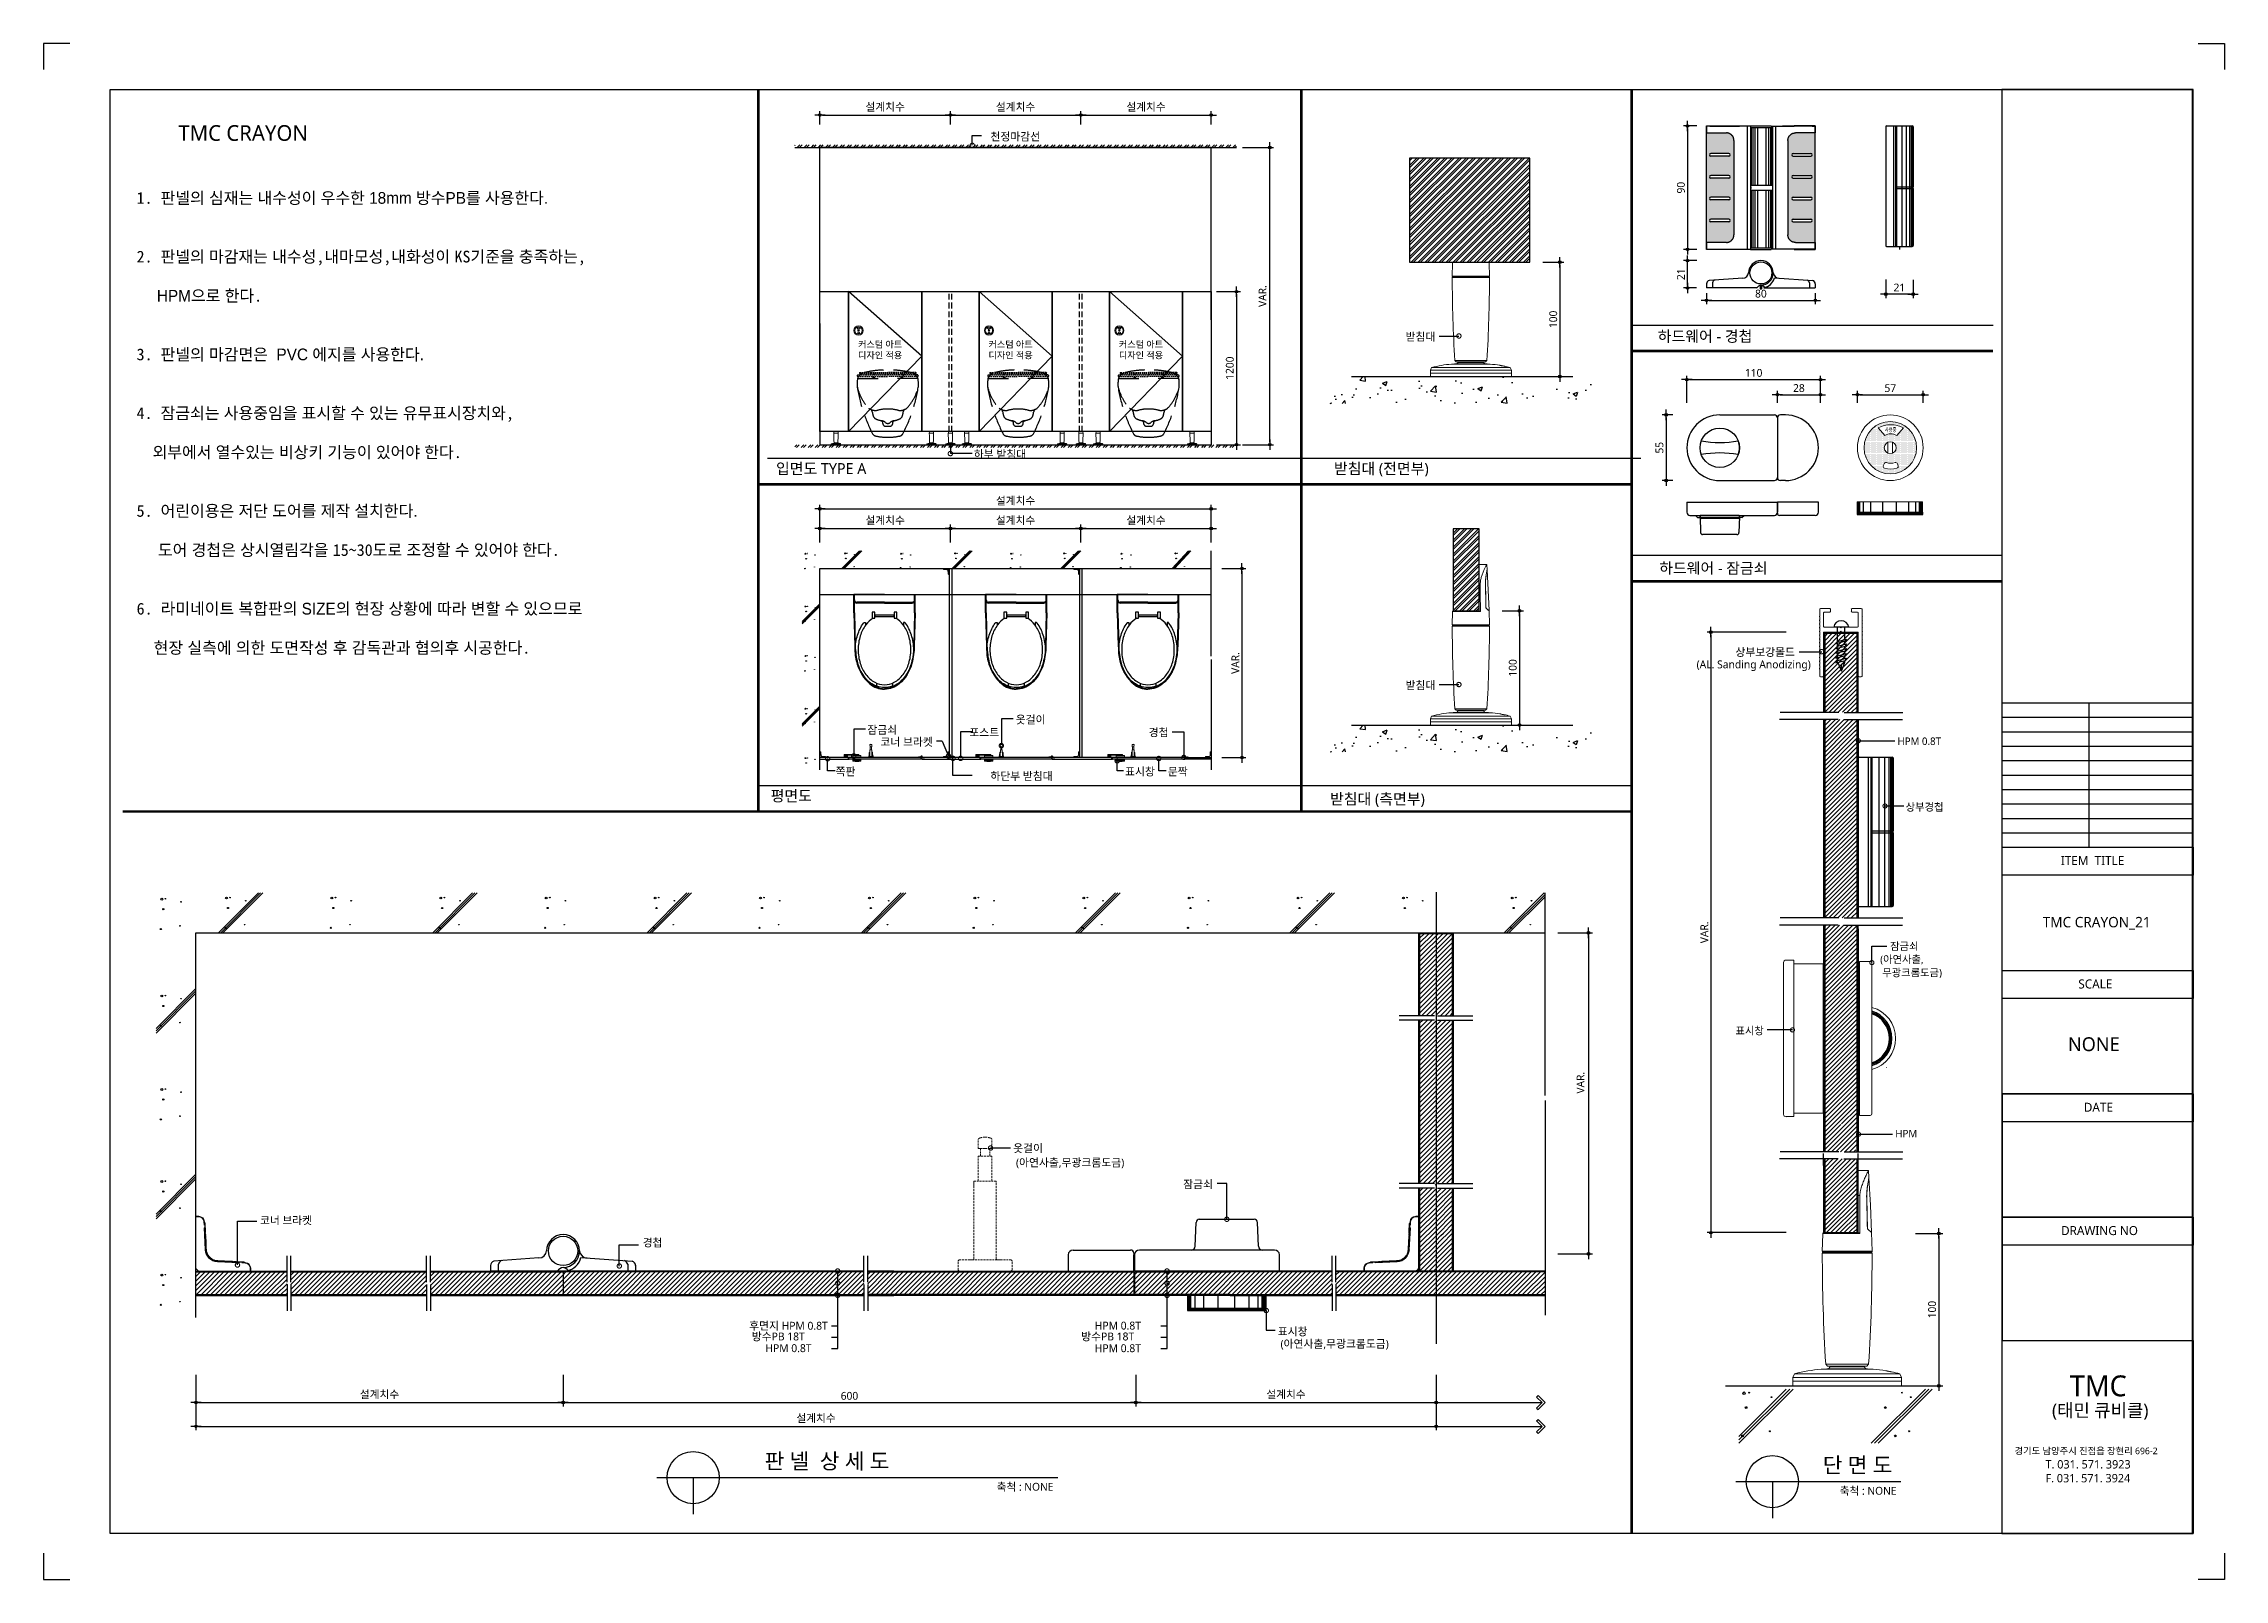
# Model space of a CAD drawing. Extents: x -256 to 8104, y -176 to 5714.
import ezdxf
from ezdxf.enums import TextEntityAlignment as Align

# ---------------------------------------------------------------- set-up
doc = ezdxf.new("R2010")
doc.units = 0
doc.header["$LTSCALE"] = 30
for name, pattern in [('CEN', [62, 60, -1, 0, -1]), ('HIDDEN', [0.375, 0.25, -0.125]), ('HIDDEN2', [4.7625, 3.175, -1.5875])]:
    doc.linetypes.add(name, pattern=pattern)
doc.layers.get('0').update_dxf_attribs({"linetype": 'CONTINUOUS'})
doc.layers.get('DEFPOINTS').update_dxf_attribs({"linetype": 'CONTINUOUS'})
for name, color, linetype in [('02---제품선', 4, 'CONTINUOUS'), ('0_toilet', 6, 'CONTINUOUS'), ('C', 2, 'CONTINUOUS'), ('curior-0Line', 252, 'CONTINUOUS'), ('DIM', 7, 'CONTINUOUS'), ('FIN', 5, 'CONTINUOUS'), ('HAT', 8, 'CONTINUOUS'), ('HID', 9, 'HIDDEN'), ('jac text', 7, 'CONTINUOUS'), ('TIT', 3, 'CONTINUOUS'), ('경첩', 4, 'CONTINUOUS'), ('기타', 1, 'CONTINUOUS'), ('문자', 3, 'CONTINUOUS'), ('부자재', 4, 'CONTINUOUS'), ('상부보강몰드', 4, 'HIDDEN2'), ('옷걸이', 4, 'CONTINUOUS'), ('잠금쇠(회전형)', 4, 'CONTINUOUS'), ('중심선', 1, 'CEN'), ('치수', 1, 'CONTINUOUS'), ('판넬', 2, 'CONTINUOUS'), ('해치', 8, 'CONTINUOUS')]:
    doc.layers.add(name, color=color, linetype=linetype)
doc.styles.add('HDW', font='gulim.ttc')
doc.styles.add('돋움', font='malgun.ttf')
doc.dimstyles.new('10', dxfattribs={"dimscale": 10, "dimtxt": 3, "dimasz": 1, "dimexe": 1.5, "dimexo": 2, "dimgap": 1, "dimtad": 1, "dimdec": 0, "dimlunit": 6, "dimtxsty": '돋움', "dimblk": 'DIMDOT', "dimcen": -1, "dimdle": 1.5, "dimclrt": 3, "dimazin": 3, "dimtfac": 1, "dimtdec": 0, "dimtix": 1, "dimtmove": 2, "dimatfit": 3, "dimldrblk": 'DIMDOT', "dimarcsym": 0})
pattern_1 = [(45, (838.018, -6725.627), (-8.55643, 8.55643), [])]
pattern_2 = [(45, (30.479, -6837.206), (-8.980256, 8.980256), [])]

# ---------------------------------------------------------------- blocks, each defined once
blk = doc.blocks.new('DIMDOT')
at = {"linetype": 'Continuous'}
blk.add_line((-2, 0), (2, 0), dxfattribs=at)
for radius in [0.5, 0.25]:
    blk.add_circle((0, 0), radius, dxfattribs=at)
blk = doc.blocks.new('*D557')
at = {"layer": 'DEFPOINTS', "color": 0}
for p in [(11575.8, -1249.7), (11075.8, -1306), (11575.8, -1306)]:
    blk.add_point(p, dxfattribs=at)
at = {"layer": 'DIM', "color": 0, "lineweight": -2, "ltscale": 10}
for p, q in [((11075.8, -1286), (11075.8, -1234.7)), ((11085.8, -1249.7), (11565.8, -1249.7)), ((11575.8, -1286), (11575.8, -1234.7))]:
    blk.add_line(p, q, dxfattribs=at)
at = {"layer": 'DIM', "color": 0, "lineweight": -2, "xscale": 10, "yscale": 10, "zscale": 10, "rotation": 180}
blk.add_blockref('DIMDOT', (11075.8, -1249.7), dxfattribs=at)
at = {"layer": 'DIM', "color": 0, "lineweight": -2, "xscale": 10, "yscale": 10, "zscale": 10}
blk.add_blockref('DIMDOT', (11575.8, -1249.7), dxfattribs=at)
at = {"layer": 'DIM', "color": 3, "insert": (11325.8, -1220.1), "char_height": 30, "attachment_point": 5, "style": '돋움'}
blk.add_mtext('설계치수', dxfattribs=at)
blk = doc.blocks.new('*D558')
at = {"layer": 'DEFPOINTS', "color": 0}
for p in [(12075.8, -1249.7), (11575.8, -1306), (12075.8, -1306)]:
    blk.add_point(p, dxfattribs=at)
at = {"layer": 'DIM', "color": 0, "lineweight": -2, "ltscale": 10}
for p, q in [((11575.8, -1286), (11575.8, -1234.7)), ((11585.8, -1249.7), (12065.8, -1249.7)), ((12075.8, -1286), (12075.8, -1234.7))]:
    blk.add_line(p, q, dxfattribs=at)
at = {"layer": 'DIM', "color": 0, "lineweight": -2, "xscale": 10, "yscale": 10, "zscale": 10, "rotation": 180}
blk.add_blockref('DIMDOT', (11575.8, -1249.7), dxfattribs=at)
at = {"layer": 'DIM', "color": 0, "lineweight": -2, "xscale": 10, "yscale": 10, "zscale": 10}
blk.add_blockref('DIMDOT', (12075.8, -1249.7), dxfattribs=at)
at = {"layer": 'DIM', "color": 3, "insert": (11825.8, -1220.1), "char_height": 30, "attachment_point": 5, "style": '돋움'}
blk.add_mtext('설계치수', dxfattribs=at)
blk = doc.blocks.new('*D559')
at = {"layer": 'DEFPOINTS', "color": 0}
for p in [(12575.8, -1249.7), (12075.8, -1306), (12575.8, -1306)]:
    blk.add_point(p, dxfattribs=at)
at = {"layer": 'DIM', "color": 0, "lineweight": -2, "ltscale": 10}
for p, q in [((12075.8, -1286), (12075.8, -1234.7)), ((12085.8, -1249.7), (12565.8, -1249.7)), ((12575.8, -1286), (12575.8, -1234.7))]:
    blk.add_line(p, q, dxfattribs=at)
at = {"layer": 'DIM', "color": 0, "lineweight": -2, "xscale": 10, "yscale": 10, "zscale": 10, "rotation": 180}
blk.add_blockref('DIMDOT', (12075.8, -1249.7), dxfattribs=at)
at = {"layer": 'DIM', "color": 0, "lineweight": -2, "xscale": 10, "yscale": 10, "zscale": 10}
blk.add_blockref('DIMDOT', (12575.8, -1249.7), dxfattribs=at)
at = {"layer": 'DIM', "color": 3, "insert": (12325.8, -1220.1), "char_height": 30, "attachment_point": 5, "style": '돋움'}
blk.add_mtext('설계치수', dxfattribs=at)
blk = doc.blocks.new('*D560')
at = {"layer": 'DEFPOINTS', "color": 0}
for p in [(12575.8, -1926.9), (12575.8, -2513.9), (12672.7, -2513.9)]:
    blk.add_point(p, dxfattribs=at)
at = {"layer": 'DIM', "color": 0, "lineweight": -2, "ltscale": 10}
for p, q in [((12595.8, -1926.9), (12687.7, -1926.9)), ((12672.7, -1936.9), (12672.7, -2503.9)), ((12595.8, -2513.9), (12687.7, -2513.9))]:
    blk.add_line(p, q, dxfattribs=at)
at = {"layer": 'DIM', "color": 0, "lineweight": -2, "xscale": 10, "yscale": 10, "zscale": 10}
for p, rotation in [((12672.7, -1926.9), 90), ((12672.7, -2513.9), 270)]:
    blk.add_blockref('DIMDOT', p, dxfattribs=dict(at, rotation=rotation))
at = {"layer": 'DIM', "color": 3, "insert": (12647.1, -2220.4), "char_height": 30, "attachment_point": 5, "rotation": 90, "style": '돋움'}
blk.add_mtext('1200', dxfattribs=at)
blk = doc.blocks.new('*D561')
at = {"layer": 'DEFPOINTS', "color": 0}
for p in [(12596.8, -2988.8), (12596.8, -3713.8), (12693.7, -3713.8)]:
    blk.add_point(p, dxfattribs=at)
at = {"layer": 'DIM', "color": 0, "lineweight": -2, "ltscale": 10}
for p, q in [((12616.8, -2988.8), (12708.7, -2988.8)), ((12693.7, -2998.8), (12693.7, -3703.8)), ((12616.8, -3713.8), (12708.7, -3713.8))]:
    blk.add_line(p, q, dxfattribs=at)
at = {"layer": 'DIM', "color": 0, "lineweight": -2, "xscale": 10, "yscale": 10, "zscale": 10}
for p, rotation in [((12693.7, -2988.8), 90), ((12693.7, -3713.8), 270)]:
    blk.add_blockref('DIMDOT', p, dxfattribs=dict(at, rotation=rotation))
at = {"layer": 'DIM', "color": 3, "insert": (12668.5, -3351.3), "char_height": 30, "attachment_point": 5, "rotation": 90, "style": '돋움'}
blk.add_mtext('VAR.', dxfattribs=at)
blk = doc.blocks.new('_DOTSMALL')
at = {"color": 0, "linetype": 'ByBlock', "const_width": 0.5}
blk.add_lwpolyline([(-0.0625, 0, 1), (0.0625, 0, 1)], format="xyb", close=True, dxfattribs=at)
blk = doc.blocks.new('A$C63EC304E')
at = {"layer": '치수', "color": 1, "xscale": 2.5, "yscale": 2.5, "zscale": 2.5, "rotation": 234.3098741996962}
blk.add_blockref('_DOTSMALL', (0.31, 0.31), dxfattribs=at)
blk = doc.blocks.new('A$C2BC9653E')
at = {"layer": '치수', "xscale": 0.3333333333333333, "yscale": 0.3333333333333333, "zscale": 0.3333333333333333}
blk.add_blockref('A$C63EC304E', (0, 0), dxfattribs=at)
blk = doc.blocks.new('A$C7FC71301')
at = {"layer": '치수', "rotation": 180}
blk.add_blockref('A$C2BC9653E', (0.21, 0.21), dxfattribs=at)
blk = doc.blocks.new('A$C4A20372B')
at = {"layer": '치수'}
blk.add_blockref('A$C7FC71301', (0, 0), dxfattribs=at)
blk = doc.blocks.new('A$C566469F5')
at = {"layer": '치수'}
blk.add_blockref('A$C4A20372B', (0, 0), dxfattribs=at)
blk = doc.blocks.new('A$C7E317CD4')
at = {"layer": '해치', "xscale": 2, "yscale": 2, "zscale": 2}
blk.add_blockref('A$C566469F5', (0, 0), dxfattribs=at)
blk = doc.blocks.new('A$C601D7F27')
at = {"layer": '치수'}
blk.add_blockref('A$C7E317CD4', (0, 0), dxfattribs=at)
blk = doc.blocks.new('A$C38802C08')
at = {"layer": '치수'}
blk.add_blockref('A$C601D7F27', (0, 0), dxfattribs=at)
blk = doc.blocks.new('*D562')
at = {"layer": 'DEFPOINTS', "color": 0}
for p in [(12575.8, -2835.2), (12075.8, -2908.4), (12575.8, -2908.4)]:
    blk.add_point(p, dxfattribs=at)
at = {"layer": 'DIM', "color": 0, "lineweight": -2, "ltscale": 10}
for p, q in [((12075.8, -2888.4), (12075.8, -2820.2)), ((12085.8, -2835.2), (12565.8, -2835.2)), ((12575.8, -2888.4), (12575.8, -2820.2))]:
    blk.add_line(p, q, dxfattribs=at)
at = {"layer": 'DIM', "color": 0, "lineweight": -2, "xscale": 10, "yscale": 10, "zscale": 10, "rotation": 180}
blk.add_blockref('DIMDOT', (12075.8, -2835.2), dxfattribs=at)
at = {"layer": 'DIM', "color": 0, "lineweight": -2, "xscale": 10, "yscale": 10, "zscale": 10}
blk.add_blockref('DIMDOT', (12575.8, -2835.2), dxfattribs=at)
at = {"layer": 'DIM', "color": 3, "insert": (12325.8, -2805.6), "char_height": 30, "attachment_point": 5, "style": '돋움'}
blk.add_mtext('설계치수', dxfattribs=at)
blk = doc.blocks.new('*D563')
at = {"layer": 'DEFPOINTS', "color": 0}
for p in [(12575.8, -2759.9), (11075.8, -2908.4), (12575.8, -2908.4)]:
    blk.add_point(p, dxfattribs=at)
at = {"layer": 'DIM', "color": 0, "lineweight": -2, "ltscale": 10}
for p, q in [((11075.8, -2888.4), (11075.8, -2744.9)), ((12575.8, -2888.4), (12575.8, -2744.9)), ((11085.8, -2759.9), (12565.8, -2759.9))]:
    blk.add_line(p, q, dxfattribs=at)
at = {"layer": 'DIM', "color": 0, "lineweight": -2, "xscale": 10, "yscale": 10, "zscale": 10, "rotation": 180}
blk.add_blockref('DIMDOT', (11075.8, -2759.9), dxfattribs=at)
at = {"layer": 'DIM', "color": 0, "lineweight": -2, "xscale": 10, "yscale": 10, "zscale": 10}
blk.add_blockref('DIMDOT', (12575.8, -2759.9), dxfattribs=at)
at = {"layer": 'DIM', "color": 3, "insert": (11825.8, -2730.2), "char_height": 30, "attachment_point": 5, "style": '돋움'}
blk.add_mtext('설계치수', dxfattribs=at)
blk = doc.blocks.new('*D564')
at = {"layer": 'DEFPOINTS', "color": 0}
for p in [(12075.8, -2835.2), (11575.8, -2908.4), (12075.8, -2908.4)]:
    blk.add_point(p, dxfattribs=at)
at = {"layer": 'DIM', "color": 0, "lineweight": -2, "ltscale": 10}
for p, q in [((11575.8, -2888.4), (11575.8, -2820.2)), ((11585.8, -2835.2), (12065.8, -2835.2)), ((12075.8, -2888.4), (12075.8, -2820.2))]:
    blk.add_line(p, q, dxfattribs=at)
at = {"layer": 'DIM', "color": 0, "lineweight": -2, "xscale": 10, "yscale": 10, "zscale": 10, "rotation": 180}
blk.add_blockref('DIMDOT', (11575.8, -2835.2), dxfattribs=at)
at = {"layer": 'DIM', "color": 0, "lineweight": -2, "xscale": 10, "yscale": 10, "zscale": 10}
blk.add_blockref('DIMDOT', (12075.8, -2835.2), dxfattribs=at)
at = {"layer": 'DIM', "color": 3, "insert": (11825.8, -2805.6), "char_height": 30, "attachment_point": 5, "style": '돋움'}
blk.add_mtext('설계치수', dxfattribs=at)
blk = doc.blocks.new('*D565')
at = {"layer": 'DEFPOINTS', "color": 0}
for p in [(11575.8, -2835.2), (11075.8, -2908.4), (11575.8, -2908.4)]:
    blk.add_point(p, dxfattribs=at)
at = {"layer": 'DIM', "color": 0, "lineweight": -2, "ltscale": 10}
for p, q in [((11075.8, -2888.4), (11075.8, -2820.2)), ((11085.8, -2835.2), (11565.8, -2835.2)), ((11575.8, -2888.4), (11575.8, -2820.2))]:
    blk.add_line(p, q, dxfattribs=at)
at = {"layer": 'DIM', "color": 0, "lineweight": -2, "xscale": 10, "yscale": 10, "zscale": 10, "rotation": 180}
blk.add_blockref('DIMDOT', (11075.8, -2835.2), dxfattribs=at)
at = {"layer": 'DIM', "color": 0, "lineweight": -2, "xscale": 10, "yscale": 10, "zscale": 10}
blk.add_blockref('DIMDOT', (11575.8, -2835.2), dxfattribs=at)
at = {"layer": 'DIM', "color": 3, "insert": (11325.8, -2805.6), "char_height": 30, "attachment_point": 5, "style": '돋움'}
blk.add_mtext('설계치수', dxfattribs=at)
blk = doc.blocks.new('*D566')
at = {"layer": 'DEFPOINTS', "color": 0}
for p in [(14911.2, -2264.3), (14399.2, -2373), (14911.2, -2373)]:
    blk.add_point(p, dxfattribs=at)
at = {"layer": 'DIM', "color": 0, "lineweight": -2, "ltscale": 10}
for p, q in [((14399.2, -2353), (14399.2, -2249.3)), ((14911.2, -2353), (14911.2, -2249.3)), ((14409.2, -2264.3), (14901.2, -2264.3))]:
    blk.add_line(p, q, dxfattribs=at)
at = {"layer": 'DIM', "color": 0, "lineweight": -2, "xscale": 10, "yscale": 10, "zscale": 10, "rotation": 180}
blk.add_blockref('DIMDOT', (14399.2, -2264.3), dxfattribs=at)
at = {"layer": 'DIM', "color": 0, "lineweight": -2, "xscale": 10, "yscale": 10, "zscale": 10}
blk.add_blockref('DIMDOT', (14911.2, -2264.3), dxfattribs=at)
at = {"layer": 'DIM', "color": 3, "insert": (14655.2, -2238.7), "char_height": 30, "attachment_point": 5, "style": '돋움'}
blk.add_mtext('110', dxfattribs=at)
blk = doc.blocks.new('*D567')
at = {"layer": 'DEFPOINTS', "color": 0}
for p in [(14911.2, -2322.3), (14746.2, -2373), (14911.2, -2373)]:
    blk.add_point(p, dxfattribs=at)
at = {"layer": 'DIM', "color": 0, "lineweight": -2, "ltscale": 10}
for p, q in [((14746.2, -2353), (14746.2, -2307.3)), ((14756.2, -2322.3), (14901.2, -2322.3)), ((14911.2, -2353), (14911.2, -2307.3))]:
    blk.add_line(p, q, dxfattribs=at)
at = {"layer": 'DIM', "color": 0, "lineweight": -2, "xscale": 10, "yscale": 10, "zscale": 10, "rotation": 180}
blk.add_blockref('DIMDOT', (14746.2, -2322.3), dxfattribs=at)
at = {"layer": 'DIM', "color": 0, "lineweight": -2, "xscale": 10, "yscale": 10, "zscale": 10}
blk.add_blockref('DIMDOT', (14911.2, -2322.3), dxfattribs=at)
at = {"layer": 'DIM', "color": 3, "insert": (14828.7, -2296.8), "char_height": 30, "attachment_point": 5, "style": '돋움'}
blk.add_mtext('28', dxfattribs=at)
blk = doc.blocks.new('*D568')
at = {"layer": 'DEFPOINTS', "color": 0}
for p in [(15305, -2322.3), (15053, -2373), (15305, -2373)]:
    blk.add_point(p, dxfattribs=at)
at = {"layer": 'DIM', "color": 0, "lineweight": -2, "ltscale": 10}
for p, q in [((15053, -2353), (15053, -2307.3)), ((15063, -2322.3), (15295, -2322.3)), ((15305, -2353), (15305, -2307.3))]:
    blk.add_line(p, q, dxfattribs=at)
at = {"layer": 'DIM', "color": 0, "lineweight": -2, "xscale": 10, "yscale": 10, "zscale": 10, "rotation": 180}
blk.add_blockref('DIMDOT', (15053, -2322.3), dxfattribs=at)
at = {"layer": 'DIM', "color": 0, "lineweight": -2, "xscale": 10, "yscale": 10, "zscale": 10}
blk.add_blockref('DIMDOT', (15305, -2322.3), dxfattribs=at)
at = {"layer": 'DIM', "color": 3, "insert": (15179, -2297), "char_height": 30, "attachment_point": 5, "style": '돋움'}
blk.add_mtext('57', dxfattribs=at)
blk = doc.blocks.new('*D569')
at = {"layer": 'DEFPOINTS', "color": 0}
for p in [(14456.9, -1291.6), (14401.9, -1764.7), (14456.9, -1764.7)]:
    blk.add_point(p, dxfattribs=at)
at = {"layer": 'DIM', "color": 0, "lineweight": -2, "ltscale": 10}
for p, q in [((14436.9, -1291.6), (14386.9, -1291.6)), ((14401.9, -1301.6), (14401.9, -1754.7)), ((14436.9, -1764.7), (14386.9, -1764.7))]:
    blk.add_line(p, q, dxfattribs=at)
at = {"layer": 'DIM', "color": 0, "lineweight": -2, "xscale": 10, "yscale": 10, "zscale": 10}
for p, rotation in [((14401.9, -1291.6), 90), ((14401.9, -1764.7), 270)]:
    blk.add_blockref('DIMDOT', p, dxfattribs=dict(at, rotation=rotation))
at = {"layer": 'DIM', "color": 3, "insert": (14376.4, -1528.2), "char_height": 30, "attachment_point": 5, "rotation": 90, "style": '돋움'}
blk.add_mtext('90', dxfattribs=at)
blk = doc.blocks.new('*D570')
at = {"layer": 'DEFPOINTS', "color": 0}
for p in [(14474.5, -1912.9), (14891.6, -1912.9), (14891.6, -1960.3)]:
    blk.add_point(p, dxfattribs=at)
at = {"layer": 'DIM', "color": 0, "lineweight": -2, "ltscale": 10}
for p, q in [((14474.5, -1932.9), (14474.5, -1975.3)), ((14484.5, -1960.3), (14881.6, -1960.3)), ((14891.6, -1932.9), (14891.6, -1975.3))]:
    blk.add_line(p, q, dxfattribs=at)
at = {"layer": 'DIM', "color": 0, "lineweight": -2, "xscale": 10, "yscale": 10, "zscale": 10, "rotation": 180}
blk.add_blockref('DIMDOT', (14474.5, -1960.3), dxfattribs=at)
at = {"layer": 'DIM', "color": 0, "lineweight": -2, "xscale": 10, "yscale": 10, "zscale": 10}
blk.add_blockref('DIMDOT', (14891.6, -1960.3), dxfattribs=at)
at = {"layer": 'DIM', "color": 3, "insert": (14683, -1934.8), "char_height": 30, "attachment_point": 5, "style": '돋움'}
blk.add_mtext('80', dxfattribs=at)
blk = doc.blocks.new('*D571')
at = {"layer": 'DEFPOINTS', "color": 0}
for p in [(14401.9, -1807.9), (14456.9, -1807.9), (14456.2, -1912.9)]:
    blk.add_point(p, dxfattribs=at)
at = {"layer": 'DIM', "color": 0, "lineweight": -2, "ltscale": 10}
for p, q in [((14436.9, -1807.9), (14386.9, -1807.9)), ((14401.9, -1902.9), (14401.9, -1817.9)), ((14436.2, -1912.9), (14386.9, -1912.9))]:
    blk.add_line(p, q, dxfattribs=at)
at = {"layer": 'DIM', "color": 0, "lineweight": -2, "xscale": 10, "yscale": 10, "zscale": 10}
for p, rotation in [((14401.9, -1807.9), 90), ((14401.9, -1912.9), 270)]:
    blk.add_blockref('DIMDOT', p, dxfattribs=dict(at, rotation=rotation))
at = {"layer": 'DIM', "color": 3, "insert": (14376.5, -1860.4), "char_height": 30, "attachment_point": 5, "rotation": 90, "style": '돋움'}
blk.add_mtext('21', dxfattribs=at)
blk = doc.blocks.new('*D572')
at = {"layer": 'DEFPOINTS', "color": 0}
for p in [(15161.4, -1860.8), (15266.4, -1861.5), (15161.4, -1936.4)]:
    blk.add_point(p, dxfattribs=at)
at = {"layer": 'DIM', "color": 0, "lineweight": -2, "ltscale": 10}
for p, q in [((15161.4, -1880.8), (15161.4, -1951.4)), ((15266.4, -1881.5), (15266.4, -1951.4)), ((15256.4, -1936.4), (15171.4, -1936.4))]:
    blk.add_line(p, q, dxfattribs=at)
at = {"layer": 'DIM', "color": 0, "lineweight": -2, "xscale": 10, "yscale": 10, "zscale": 10, "rotation": 180}
blk.add_blockref('DIMDOT', (15161.4, -1936.4), dxfattribs=at)
at = {"layer": 'DIM', "color": 0, "lineweight": -2, "xscale": 10, "yscale": 10, "zscale": 10}
blk.add_blockref('DIMDOT', (15266.4, -1936.4), dxfattribs=at)
at = {"layer": 'DIM', "color": 3, "insert": (15213.9, -1911.1), "char_height": 30, "attachment_point": 5, "style": '돋움'}
blk.add_mtext('21', dxfattribs=at)
blk = doc.blocks.new('A$C10E41893')
at = {"layer": '부자재'}
for p, q in [((6, 0), (6, 196)), ((123, 196), (6, 196)), ((123, 192), (6, 192)), ((55, 0), (55, 177)), ((61, 0), (61, 177)), ((6, 0), (6, -196)), ((55, 0), (55, -177)), ((61, 0), (61, -177)), ((123, -192), (6, -192)), ((123, -196), (6, -196))]:
    blk.add_line(p, q, dxfattribs=at)
for points in [[(123, 196, -0.012538), (123, 196), (335, 190, -0.055395), (445, 175, -0.154276), (577, 93, -0.179504), (612, 0, -0.179504)], [(123, 192, -0.012538), (123, 192), (335, 187, -0.055395), (444, 172, -0.154276), (574, 91, -0.179504), (608, 0, -0.179504)], [(157, -72, 0.089162), (200, -119, 0.085733), (270, -155, 0.075373), (359, -168, 0.075373), (447, -155, 0.085733), (517, -119, 0.106084), (567, -62, 0.126931), (583, 0, 0.126931), (567, 62, 0.106084), (517, 119, 0.085733), (447, 155, 0.075373), (359, 168, 0.075373), (270, 155, 0.085733), (200, 119, 0.089162), (157, 72)], [(572, 51), (589, 51), (589, 60, 0.021185), (583, 71, 0.106084), (528, 134, 0.085733), (453, 172, 0.075373), (359, 187, 0.075373), (265, 172, 0.085733), (189, 134, 0.007337), (184, 130), (184, 122), (205, 122)], [(123, -196, 0.012538), (123, -196), (335, -190, 0.055395), (445, -175, 0.154276), (577, -93, 0.179504), (612, 0, 0.179504)], [(123, -192, 0.012538), (123, -192), (335, -187, 0.055395), (444, -172, 0.154276), (574, -91, 0.179504), (608, 0, 0.179504)], [(589, -51, 0.090214), (598, 0, 0.090214), (589, 51, 0.106084)], [(572, -51), (589, -51), (589, -60, -0.021185), (583, -71, -0.106084), (528, -134, -0.085733), (453, -172, -0.075373), (359, -187, -0.075373), (265, -172, -0.085733), (189, -134, -0.007337), (184, -130), (184, -122), (205, -122)]]:
    blk.add_lwpolyline(points, format="xyb", dxfattribs=at)
blk.add_lwpolyline([(138, -61), (119, -61), (119, -79), (157, -79), (157, -61), (138, -61), (147, -61), (147, 61), (138, 61), (157, 61), (157, 79), (119, 79), (119, 61), (138, 61), (138, -61), (119, -61)], dxfattribs=at)
for centre, start, end in [((40, 177), 0, 90), ((46, 177), 0, 90), ((40, -177), 270, 0), ((46, -177), 270, 0)]:
    blk.add_arc(centre, 15, start, end, dxfattribs=at)
blk = doc.blocks.new('A$C460A2A32')
at = {"color": 0}
for p, q in [((3, 20), (0, 16)), ((3, 20), (9, 20)), ((4, 10), (162, 10)), ((9, 20), (162, 20)), ((13, 32), (11, 30)), ((13, 32), (162, 32)), ((13, 27), (162, 27)), ((312, 32), (162, 32)), ((312, 27), (162, 27)), ((316, 20), (162, 20)), ((321, 10), (162, 10)), ((312, 32), (313, 30)), ((322, 20), (316, 20)), ((322, 20), (324, 16))]:
    blk.add_line(p, q, dxfattribs=at)
for centre, radius, start, end in [((4, 14), 4, 150.0107, 270), ((13, 29), 2, 135, 270), ((109, 28), 26, 182.6717, 198.4118), ((109, 10), 26, 180, 202.6199), ((107, 28), 23, 183.0205, 200.9186), ((107, 10), 23, 180, 205.7715), ((69, 10), 23, 334.2285, 0), ((69, 28), 23, 339.0814, 356.9795), ((67, 10), 26, 337.3801, 0), ((67, 28), 26, 341.5882, 357.3283), ((257, 10), 26, 180, 202.6199), ((257, 28), 26, 182.6717, 198.4118), ((256, 28), 23, 183.0205, 200.9186), ((256, 10), 23, 180, 205.7715), ((217, 10), 23, 334.2285, 0), ((217, 28), 23, 339.0814, 356.9795), ((216, 28), 26, 341.5882, 357.3283), ((216, 10), 26, 337.3801, 0), ((312, 29), 2, 270, 45), ((321, 14), 4, 270, 29.9893)]:
    blk.add_arc(centre, radius, start, end, dxfattribs=at)
blk = doc.blocks.new('*D573')
at = {"layer": 'DEFPOINTS', "color": 0}
for p in [(14364.9, -2399.5), (14319.3, -2651.5), (14364.9, -2651.5)]:
    blk.add_point(p, dxfattribs=at)
at = {"layer": 'DIM', "color": 0, "lineweight": -2, "ltscale": 10}
for p, q in [((14344.9, -2399.5), (14304.3, -2399.5)), ((14319.3, -2409.5), (14319.3, -2641.5)), ((14344.9, -2651.5), (14304.3, -2651.5))]:
    blk.add_line(p, q, dxfattribs=at)
at = {"layer": 'DIM', "color": 0, "lineweight": -2, "xscale": 10, "yscale": 10, "zscale": 10}
for p, rotation in [((14319.3, -2399.5), 90), ((14319.3, -2651.5), 270)]:
    blk.add_blockref('DIMDOT', p, dxfattribs=dict(at, rotation=rotation))
at = {"layer": 'DIM', "color": 3, "insert": (14294, -2525.5), "char_height": 30, "attachment_point": 5, "rotation": 90, "style": '돋움'}
blk.add_mtext('55', dxfattribs=at)
blk = doc.blocks.new('*D574')
at = {"layer": 'DEFPOINTS', "color": 0}
for p in [(14800.2, -3232.6), (14491.5, -5535.8), (14800.2, -5535.8)]:
    blk.add_point(p, dxfattribs=at)
at = {"layer": 'DIM', "color": 0, "lineweight": -2, "ltscale": 10}
for p, q in [((14780.2, -3232.6), (14476.5, -3232.6)), ((14491.5, -3242.6), (14491.5, -5525.8)), ((14780.2, -5535.8), (14476.5, -5535.8))]:
    blk.add_line(p, q, dxfattribs=at)
at = {"layer": 'DIM', "color": 0, "lineweight": -2, "xscale": 10, "yscale": 10, "zscale": 10}
for p, rotation in [((14491.5, -3232.6), 90), ((14491.5, -5535.8), 270)]:
    blk.add_blockref('DIMDOT', p, dxfattribs=dict(at, rotation=rotation))
at = {"layer": 'DIM', "color": 3, "insert": (14466.2, -4384.2), "char_height": 30, "attachment_point": 5, "rotation": 90, "style": '돋움'}
blk.add_mtext('VAR.', dxfattribs=at)
blk = doc.blocks.new('A$C13EB2441')
for p, q in [((0.84, 7.37), (0.84, 14.11)), ((0.84, 6.74), (0.84, 0))]:
    blk.add_line(p, q)
blk = doc.blocks.new('*D575')
at = {"layer": 'DEFPOINTS', "color": 0}
for p in [(15255.9, -5538.8), (15265.1, -6123.1), (15364.9, -6123.1)]:
    blk.add_point(p, dxfattribs=at)
at = {"layer": 'DIM', "color": 0, "lineweight": -2, "ltscale": 10}
for p, q in [((15275.9, -5538.8), (15379.9, -5538.8)), ((15364.9, -5548.8), (15364.9, -6113.1)), ((15285.1, -6123.1), (15379.9, -6123.1))]:
    blk.add_line(p, q, dxfattribs=at)
at = {"layer": 'DIM', "color": 0, "lineweight": -2, "xscale": 10, "yscale": 10, "zscale": 10}
for p, rotation in [((15364.9, -5538.8), 90), ((15364.9, -6123.1), 270)]:
    blk.add_blockref('DIMDOT', p, dxfattribs=dict(at, rotation=rotation))
at = {"layer": 'DIM', "color": 3, "insert": (15339.3, -5830.9), "char_height": 30, "attachment_point": 5, "rotation": 90, "style": '돋움'}
blk.add_mtext('100', dxfattribs=at)
blk = doc.blocks.new('*D576')
at = {"layer": 'DEFPOINTS', "color": 0}
for p in [(13671.3, -3150.9), (13614.6, -3589.1), (13757.5, -3589.1)]:
    blk.add_point(p, dxfattribs=at)
at = {"layer": 'DIM', "color": 0, "lineweight": -2, "ltscale": 10}
for p, q in [((13691.3, -3150.9), (13772.5, -3150.9)), ((13757.5, -3160.9), (13757.5, -3579.1)), ((13634.6, -3589.1), (13772.5, -3589.1))]:
    blk.add_line(p, q, dxfattribs=at)
at = {"layer": 'DIM', "color": 0, "lineweight": -2, "xscale": 10, "yscale": 10, "zscale": 10}
for p, rotation in [((13757.5, -3150.9), 90), ((13757.5, -3589.1), 270)]:
    blk.add_blockref('DIMDOT', p, dxfattribs=dict(at, rotation=rotation))
at = {"layer": 'DIM', "color": 3, "insert": (13731.9, -3370), "char_height": 30, "attachment_point": 5, "rotation": 90, "style": '돋움'}
blk.add_mtext('100', dxfattribs=at)
blk = doc.blocks.new('*D577')
at = {"layer": 'DEFPOINTS', "color": 0}
for p in [(12675.2, -1373.9), (12800.1, -1373.9), (12675.2, -2513.9)]:
    blk.add_point(p, dxfattribs=at)
at = {"layer": 'DIM', "color": 0, "lineweight": -2, "ltscale": 10}
for p, q in [((12695.2, -1373.9), (12815.1, -1373.9)), ((12800.1, -2503.9), (12800.1, -1383.9)), ((12695.2, -2513.9), (12815.1, -2513.9))]:
    blk.add_line(p, q, dxfattribs=at)
at = {"layer": 'DIM', "color": 0, "lineweight": -2, "xscale": 10, "yscale": 10, "zscale": 10}
for p, rotation in [((12800.1, -1373.9), 90), ((12800.1, -2513.9), 270)]:
    blk.add_blockref('DIMDOT', p, dxfattribs=dict(at, rotation=rotation))
at = {"layer": 'DIM', "color": 3, "insert": (12772.8, -1944), "char_height": 30, "attachment_point": 5, "rotation": 90, "style": '돋움'}
blk.add_mtext('VAR.', dxfattribs=at)
blk = doc.blocks.new('*D578')
at = {"layer": 'DEFPOINTS', "color": 0}
for p in [(13826.4, -1814.2), (13769.7, -2252.4), (13912.6, -2252.4)]:
    blk.add_point(p, dxfattribs=at)
at = {"layer": 'DIM', "color": 0, "lineweight": -2, "ltscale": 10}
for p, q in [((13846.4, -1814.2), (13927.6, -1814.2)), ((13912.6, -1824.2), (13912.6, -2242.4)), ((13789.7, -2252.4), (13927.6, -2252.4))]:
    blk.add_line(p, q, dxfattribs=at)
at = {"layer": 'DIM', "color": 0, "lineweight": -2, "xscale": 10, "yscale": 10, "zscale": 10}
for p, rotation in [((13912.6, -1814.2), 90), ((13912.6, -2252.4), 270)]:
    blk.add_blockref('DIMDOT', p, dxfattribs=dict(at, rotation=rotation))
at = {"layer": 'DIM', "color": 3, "insert": (13887, -2033.3), "char_height": 30, "attachment_point": 5, "rotation": 90, "style": '돋움'}
blk.add_mtext('100', dxfattribs=at)
blk = doc.blocks.new('*D579')
at = {"layer": 'DEFPOINTS', "color": 0}
for p in [(8683.9, -6061.7), (10091, -6061.7), (10091, -6187.4)]:
    blk.add_point(p, dxfattribs=at)
at = {"layer": 'DIM', "color": 0, "lineweight": -2, "ltscale": 10}
for p, q in [((8683.9, -6081.7), (8683.9, -6202.4)), ((10091, -6081.7), (10091, -6202.4)), ((8693.9, -6187.4), (10081, -6187.4))]:
    blk.add_line(p, q, dxfattribs=at)
at = {"layer": 'DIM', "color": 0, "lineweight": -2, "xscale": 10, "yscale": 10, "zscale": 10, "rotation": 180}
blk.add_blockref('DIMDOT', (8683.9, -6187.4), dxfattribs=at)
at = {"layer": 'DIM', "color": 0, "lineweight": -2, "xscale": 10, "yscale": 10, "zscale": 10}
blk.add_blockref('DIMDOT', (10091, -6187.4), dxfattribs=at)
at = {"layer": 'DIM', "color": 3, "insert": (9387.4, -6157.7), "char_height": 30, "attachment_point": 5, "style": '돋움'}
blk.add_mtext('설계치수', dxfattribs=at)
blk = doc.blocks.new('*D580')
at = {"layer": 'DEFPOINTS', "color": 0}
for p in [(8683.9, -6061.7), (13437.8, -6061.7), (13437.8, -6278.9)]:
    blk.add_point(p, dxfattribs=at)
at = {"layer": 'DIM', "color": 0, "lineweight": -2, "ltscale": 10}
for p, q in [((8683.9, -6081.7), (8683.9, -6293.9)), ((13437.8, -6081.7), (13437.8, -6293.9)), ((8693.9, -6278.9), (13427.8, -6278.9))]:
    blk.add_line(p, q, dxfattribs=at)
at = {"layer": 'DIM', "color": 0, "lineweight": -2, "xscale": 10, "yscale": 10, "zscale": 10, "rotation": 180}
blk.add_blockref('DIMDOT', (8683.9, -6278.9), dxfattribs=at)
at = {"layer": 'DIM', "color": 0, "lineweight": -2, "xscale": 10, "yscale": 10, "zscale": 10}
blk.add_blockref('DIMDOT', (13437.8, -6278.9), dxfattribs=at)
at = {"layer": 'DIM', "color": 3, "insert": (11060.8, -6249.2), "char_height": 30, "attachment_point": 5, "style": '돋움'}
blk.add_mtext('설계치수', dxfattribs=at)
blk = doc.blocks.new('*D581')
at = {"layer": 'DEFPOINTS', "color": 0}
for p in [(12286.9, -6061.7), (13437.8, -6061.7), (13437.8, -6187.4)]:
    blk.add_point(p, dxfattribs=at)
at = {"layer": 'DIM', "color": 0, "lineweight": -2, "ltscale": 10}
for p, q in [((12286.9, -6081.7), (12286.9, -6202.4)), ((13437.8, -6081.7), (13437.8, -6202.4)), ((12296.9, -6187.4), (13427.8, -6187.4))]:
    blk.add_line(p, q, dxfattribs=at)
at = {"layer": 'DIM', "color": 0, "lineweight": -2, "xscale": 10, "yscale": 10, "zscale": 10, "rotation": 180}
blk.add_blockref('DIMDOT', (12286.9, -6187.4), dxfattribs=at)
at = {"layer": 'DIM', "color": 0, "lineweight": -2, "xscale": 10, "yscale": 10, "zscale": 10}
blk.add_blockref('DIMDOT', (13437.8, -6187.4), dxfattribs=at)
at = {"layer": 'DIM', "color": 3, "insert": (12862.4, -6157.7), "char_height": 30, "attachment_point": 5, "style": '돋움'}
blk.add_mtext('설계치수', dxfattribs=at)
blk = doc.blocks.new('*D582')
at = {"layer": 'DEFPOINTS', "color": 0}
for p in [(10091, -6061.7), (12286.9, -6061.7), (12286.9, -6187.4)]:
    blk.add_point(p, dxfattribs=at)
at = {"layer": 'DIM', "color": 0, "lineweight": -2, "ltscale": 10}
for p, q in [((10091, -6081.7), (10091, -6202.4)), ((12286.9, -6081.7), (12286.9, -6202.4)), ((10101, -6187.4), (12276.9, -6187.4))]:
    blk.add_line(p, q, dxfattribs=at)
at = {"layer": 'DIM', "color": 0, "lineweight": -2, "xscale": 10, "yscale": 10, "zscale": 10, "rotation": 180}
blk.add_blockref('DIMDOT', (10091, -6187.4), dxfattribs=at)
at = {"layer": 'DIM', "color": 0, "lineweight": -2, "xscale": 10, "yscale": 10, "zscale": 10}
blk.add_blockref('DIMDOT', (12286.9, -6187.4), dxfattribs=at)
at = {"layer": 'DIM', "color": 3, "insert": (11189, -6161.9), "char_height": 30, "attachment_point": 5, "style": '돋움'}
blk.add_mtext('600', dxfattribs=at)
blk = doc.blocks.new('A$C06B31977')
for p, q in [((1.26, 11.06), (1.26, 21.17)), ((1.26, 10.11), (1.26, 0))]:
    blk.add_line(p, q)
blk = doc.blocks.new('*D583')
at = {"layer": 'DEFPOINTS', "color": 0}
for p in [(13884.6, -4386), (13884.6, -5617.4), (14022.4, -5617.4)]:
    blk.add_point(p, dxfattribs=at)
at = {"layer": 'DIM', "color": 0, "lineweight": -2, "ltscale": 10}
for p, q in [((13904.6, -4386), (14037.4, -4386)), ((14022.4, -4396), (14022.4, -5607.4)), ((13904.6, -5617.4), (14037.4, -5617.4))]:
    blk.add_line(p, q, dxfattribs=at)
at = {"layer": 'DIM', "color": 0, "lineweight": -2, "xscale": 10, "yscale": 10, "zscale": 10}
for p, rotation in [((14022.4, -4386), 90), ((14022.4, -5617.4), 270)]:
    blk.add_blockref('DIMDOT', p, dxfattribs=dict(at, rotation=rotation))
at = {"layer": 'DIM', "color": 3, "insert": (13991.7, -4960.8), "char_height": 30, "attachment_point": 5, "rotation": 90, "style": '돋움'}
blk.add_mtext('VAR.', dxfattribs=at)
blk = doc.blocks.new('CRAYON_21', base_point=(8355.6, -6689.9))
at = {"layer": 'HAT'}
h = blk.add_hatch(dxfattribs=at)
h.set_pattern_fill('ANSI32', color=256, scale=2, style=0)
h.set_pattern_definition([(45, (-260.285, -7007.093), (-13.470384, 13.470384), []), (45, (-251.305, -7007.093), (-13.470384, 13.470384), [])])
h.paths.add_polyline_path([(10979.1, -1364.1), (12672.7, -1364.1), (12672.7, -1374.1), (10979.1, -1374.1)])
h = blk.add_hatch(dxfattribs=at)
h.set_pattern_fill('ANSI32', color=256, scale=2, style=0)
h.set_pattern_definition([(45, (34.084, -6865.616), (-13.470384, 13.470384), []), (45, (43.064, -6865.616), (-13.470384, 13.470384), [])])
h.paths.add_polyline_path([(13637, -1814.2), (13797, -1814.2), (13797, -1414.9), (13336.2, -1414.9), (13336.2, -1814.2)])
h = blk.add_hatch(dxfattribs=at)
h.set_pattern_fill('ANSI32', color=256, scale=2, style=0)
h.set_pattern_definition([(45, (-260.285, -6825.113), (-13.470384, 13.470384), []), (45, (-251.305, -6825.113), (-13.470384, 13.470384), [])])
h.paths.add_polyline_path([(10979.1, -2524.4), (12672.7, -2524.4), (12672.7, -2514.4), (10979.1, -2514.4)])
h = blk.add_hatch(dxfattribs=at)
h.set_pattern_fill('ANSI32', color=256, scale=2, style=0)
h.set_pattern_definition([(45, (56.944, -6965.801), (-13.470384, 13.470384), []), (45, (65.925, -6965.801), (-13.470384, 13.470384), [])])
h.paths.add_polyline_path([(13503.4, -3151), (13602.9, -3151), (13602.9, -2836.6), (13503.4, -2836.6)])
at = {"layer": 'HAT', "transparency": 33554687}
h = blk.add_hatch(dxfattribs=at)
h.set_pattern_fill('ANSI31', color=256, scale=3.811219)
h.set_pattern_definition(pattern_1)
h.paths.add_polyline_path([(14981.5, -3540.3), (15002.6, -3540.3), (15051.6, -3540.3), (15051.6, -3237.3), (14927.7, -3237.3), (14927.7, -3540.3)])
at = {"layer": 'HAT'}
h = blk.add_hatch(dxfattribs=at)
h.set_pattern_fill('ANSI31', color=256, scale=3.811219, style=0)
h.set_pattern_definition(pattern_1)
edge = h.paths.add_edge_path()
edge.add_line((15051.6, -3614.4), (14995, -3614.4))
edge.add_arc((14993, -3614.4), 1.99, -54.30987, 0, ccw=False)
edge.add_arc((14993, -3614.4), 1.99, 125.69013, 305.69013, ccw=False)
edge.add_arc((14993, -3614.4), 1.99, 0, 125.69013, ccw=False)
edge.add_line((14995, -3614.4), (15051.6, -3614.4))
edge.add_line((15051.6, -3614.4), (15051.6, -3567.9))
edge.add_line((15051.6, -3567.9), (15041.8, -3567.9))
edge.add_spline(control_points=[(15039.1, -3575.4), (15040, -3572.9), (15040.9, -3570.4), (15041.8, -3567.9)], knot_values=[0, 0, 0, 0, 0.152076, 0.152076, 0.152076, 0.152076], degree=3, periodic=0)
edge.add_line((15041.8, -3567.9), (14989.7, -3567.9))
edge.add_line((14989.7, -3567.9), (14989.7, -4328.8))
edge.add_line((14989.7, -4328.8), (15043.7, -4328.8))
edge.add_spline(control_points=[(15043.7, -4328.8), (15046.7, -4320.4), (15049.6, -4313), (15051.6, -4309.4)], knot_values=[0.152076, 0.152076, 0.152076, 0.152076, 0.673721, 0.673721, 0.673721, 0.673721], degree=3, periodic=0)
edge.add_spline(control_points=[(15053.9, -4328.8), (15054.4, -4319.2), (15055.4, -4304.6), (15052.6, -4307.4), (15051.6, -4309.4)], knot_values=[0.673721, 0.673721, 0.673721, 0.673721, 1.332503, 1.60798, 1.60798, 1.60798, 1.60798], degree=3, periodic=0)
edge.add_line((15051.6, -4309.4), (15051.6, -3614.4))
h.paths.add_polyline_path([(14989.7, -3567.9), (14927.7, -3567.9), (14927.7, -4328.8), (14989.7, -4328.8)])
h = blk.add_hatch(dxfattribs=at)
h.set_pattern_fill('ANSI31', color=256, scale=3.811219, style=0)
h.set_pattern_definition(pattern_1)
h.paths.add_polyline_path([(14989.7, -4791.4), (14927.7, -4791.4), (14927.7, -5225.4), (14989.7, -5225.4), (14989.7, -5121.1, -0.567825), (14989.7, -5117.7)])
h.paths.add_polyline_path([(15051.6, -4791.4), (14989.7, -4791.4), (14989.7, -5117.7, -0.582142), (14992.7, -5119.4), (15051.6, -5119.4)])
edge = h.paths.add_edge_path()
edge.add_line((15051.6, -5119.4), (14992.7, -5119.4))
edge.add_arc((14990.7, -5119.4), 1.99, -54.30987, 0, ccw=False)
edge.add_arc((14990.7, -5119.4), 1.99, 239.17799, 305.69013, ccw=False)
edge.add_line((14989.7, -5121.1), (14989.7, -5225.4))
edge.add_line((14989.7, -5225.4), (15043.7, -5225.4))
edge.add_spline(control_points=[(15043.7, -5225.4), (15046.7, -5217.1), (15049.6, -5209.6), (15051.6, -5206)], knot_values=[0.152076, 0.152076, 0.152076, 0.152076, 0.673721, 0.673721, 0.673721, 0.673721], degree=3, periodic=0)
edge.add_line((15051.6, -5206), (15051.6, -5119.4))
h.paths.add_polyline_path([(14989.7, -4356.4), (14927.7, -4356.4), (14927.7, -4791.4), (14989.7, -4791.4)])
edge = h.paths.add_edge_path()
edge.add_line((15051.6, -4356.4), (15041.8, -4356.4))
edge.add_spline(control_points=[(15039.1, -4363.8), (15040, -4361.3), (15040.9, -4358.8), (15041.8, -4356.4)], knot_values=[0, 0, 0, 0, 0.152076, 0.152076, 0.152076, 0.152076], degree=3, periodic=0)
edge.add_line((15041.8, -4356.4), (14989.7, -4356.4))
edge.add_line((14989.7, -4356.4), (14989.7, -4791.4))
edge.add_line((14989.7, -4791.4), (15051.6, -4791.4))
edge.add_line((15051.6, -4791.4), (15051.6, -4356.4))
at = {"layer": 'HAT', "transparency": 33554687}
h = blk.add_hatch(dxfattribs=at)
h.set_pattern_fill('ANSI31', color=256, scale=3.811219, style=0)
h.set_pattern_definition(pattern_1)
h.paths.add_polyline_path([(14979.6, -5253.1), (14927.7, -5253.1), (14927.7, -5535.8), (14989.7, -5535.8), (14989.7, -5253.1)])
h.paths.add_polyline_path([(15051.6, -5253.1), (15000.7, -5253.1), (14989.7, -5253.1), (14989.7, -5535.8), (15051.6, -5535.8)])
at = {"layer": '해치'}
h = blk.add_hatch(dxfattribs=at)
h.set_pattern_fill('DOTS', color=256, scale=2.628474)
h.set_pattern_definition([(0, (11512.758, -956.575), (2.086351, 4.172702), [0, -4.172702])])
edge = h.paths.add_edge_path()
edge.add_line((14475, -1738.2), (14475, -1738.2))
edge.add_spline(control_points=[(14475, -1738.2), (14475.2, -1738.2), (14486.8, -1738.2)], knot_values=[-0.724312, -0.724312, -0.724312, 0.724312, 0.724312, 0.724312], weights=[1, 0.748956, 1], degree=2, periodic=0)
edge.add_line((14486.8, -1738.2), (14550.7, -1738.2))
edge.add_spline(control_points=[(14550.7, -1738.2), (14579.6, -1738.2), (14579.6, -1709.3)], knot_values=[-1.570796, -1.570796, -1.570796, 0, 0, 0], weights=[1, 0.707107, 1], degree=2, periodic=0)
edge.add_line((14579.6, -1709.3), (14579.6, -1347.1))
edge.add_spline(control_points=[(14579.6, -1347.1), (14579.6, -1318.1), (14550.7, -1318.1)], knot_values=[0, 0, 0, 1.570796, 1.570796, 1.570796], weights=[1, 0.707107, 1], degree=2, periodic=0)
edge.add_line((14550.7, -1318.1), (14486.8, -1318.1))
edge.add_spline(control_points=[(14486.8, -1318.1), (14475.2, -1318.1), (14475, -1318.1)], knot_values=[-0.724312, -0.724312, -0.724312, 0.724312, 0.724312, 0.724312], weights=[1, 0.748956, 1], degree=2, periodic=0)
edge.add_line((14475, -1318.1), (14475, -1738.2))
h.paths.add_polyline_path([(14559.9, -1396.9, -0.414214), (14565.1, -1402.1, -0.414214), (14559.9, -1407.4), (14491.5, -1407.4, -0.414214), (14486.3, -1402.1, -0.414214), (14491.5, -1396.9)], flags=16)
h.paths.add_polyline_path([(14559.9, -1480.9, -0.414214), (14565.1, -1486.2, -0.414214), (14559.9, -1491.4), (14491.5, -1491.4, -0.414214), (14486.3, -1486.2, -0.414214), (14491.5, -1480.9)], flags=16)
h.paths.add_polyline_path([(14559.9, -1564.9, -0.414214), (14565.1, -1570.2, -0.414214), (14559.9, -1575.4), (14491.5, -1575.4, -0.414214), (14486.3, -1570.2, -0.414214), (14491.5, -1564.9)], flags=16)
h.paths.add_polyline_path([(14559.9, -1648.9, -0.414214), (14565.1, -1654.2, -0.414214), (14559.9, -1659.4), (14491.5, -1659.4, -0.414214), (14486.3, -1654.2, -0.414214), (14491.5, -1648.9)], flags=16)
h = blk.add_hatch(dxfattribs=at)
h.set_pattern_fill('DOTS', color=256, scale=2.628474)
h.set_pattern_definition([(0, (11038.1406, -956.575), (2.086351, 4.1727023), [0, -4.1727023])])
edge = h.paths.add_edge_path()
edge.add_spline(control_points=[(14786.4, -1347.1), (14786.4, -1318.1), (14815.3, -1318.1)], knot_values=[0, 0, 0, 1.570796, 1.570796, 1.570796], weights=[1, 0.707107, 1], degree=2, periodic=0)
edge.add_line((14815.3, -1318.1), (14879.2, -1318.1))
edge.add_spline(control_points=[(14879.2, -1318.1), (14890.8, -1318.1), (14891, -1318.1)], knot_values=[-0.724312, -0.724312, -0.724312, 0.724312, 0.724312, 0.724312], weights=[1, 0.748956, 1], degree=2, periodic=0)
edge.add_line((14891.1, -1318.1), (14891.1, -1738.2))
edge.add_line((14891.1, -1738.2), (14891, -1738.2))
edge.add_spline(control_points=[(14891, -1738.2), (14890.8, -1738.2), (14879.2, -1738.2)], knot_values=[-0.724312, -0.724312, -0.724312, 0.724312, 0.724312, 0.724312], weights=[1, 0.748956, 1], degree=2, periodic=0)
edge.add_line((14879.2, -1738.2), (14815.3, -1738.2))
edge.add_spline(control_points=[(14815.3, -1738.2), (14786.4, -1738.2), (14786.4, -1709.3)], knot_values=[-1.570796, -1.570796, -1.570796, 0, 0, 0], weights=[1, 0.707107, 1], degree=2, periodic=0)
edge.add_line((14786.4, -1709.3), (14786.4, -1347.1))
h.paths.add_polyline_path([(14806.2, -1396.9, 0.414214), (14800.9, -1402.1, 0.414214), (14806.2, -1407.4), (14874.5, -1407.4, 0.414214), (14879.8, -1402.1, 0.414214), (14874.5, -1396.9)], flags=16)
h.paths.add_polyline_path([(14806.2, -1480.9, 0.414214), (14800.9, -1486.2, 0.414214), (14806.2, -1491.4), (14874.5, -1491.4, 0.414214), (14879.8, -1486.2, 0.414214), (14874.5, -1480.9)], flags=16)
h.paths.add_polyline_path([(14806.2, -1564.9, 0.414214), (14800.9, -1570.2, 0.414214), (14806.2, -1575.4), (14874.5, -1575.4, 0.414214), (14879.8, -1570.2, 0.414214), (14874.5, -1564.9)], flags=16)
h.paths.add_polyline_path([(14806.2, -1648.9, 0.414214), (14800.9, -1654.2, 0.414214), (14806.2, -1659.4), (14874.5, -1659.4, 0.414214), (14879.8, -1654.2, 0.414214), (14874.5, -1648.9)], flags=16)
h = blk.add_hatch(dxfattribs=at)
h.set_pattern_fill('AR-CONC', color=256, style=0)
h.set_pattern_definition([(50, (11595.11, -3789.11), (182.185, -15.939), [19.05, -209.55]), (355, (11595.11, -3789.1), (-35.243, 191.057), [15.24, -167.64]), (100.451, (11610.3, -3790.44), (146.943, 175.117), [16.19, -178.09]), (46.184, (11595.1, -3738.3), (271.079, -42.042), [28.575, -314.325]), (96.636, (11617.7, -3741.8), (237.404, 247.426), [24.285, -267.135]), (351.184, (11595.1, -3738.3), (237.405, 247.425), [22.86, -251.46]), (21, (11620.51, -3751.01), (151.615, -102.2655), [19.05, -209.55]), (326, (11620.51, -3751), (61.802, 184.188), [15.24, -167.64]), (71.4514, (11633.15, -3759.53), (213.416, 81.923), [16.19, -178.09]), (37.5, (11595.11, -3789.11), (3.0886, 84.555), [0, -165.608, 0, -170.18, 0, -168.275]), (7.5, (11595.11, -3789.11), (66.8197, 100.1806), [0, -97.028, 0, -161.798, 0, -64.135]), (327.5, (11538.47, -3789.11), (135.5906, -5.7287), [0, -63.5, 0, -198.12, 0, -262.89]), (317.5, (11513.07, -3789.11), (148.129, 25.4265), [0, -82.55, 0, -131.572, 0, -186.69])])
h.paths.add_polyline_path([(14074.7, -2355.3), (14074.7, -2252.4), (13024.5, -2252.4), (13024.5, -2355.3)])
h = blk.add_hatch(dxfattribs=at)
h.set_pattern_fill('DOTS', color=256, scale=2.628474)
h.set_pattern_definition([(0, (9484.9524, -5982.8523), (2.086351, 4.1727023), [0, -4.1727023])])
h.paths.add_polyline_path([(15279.6, -2525.5, 1), (15078.3, -2525.5, 1)])
h.paths.add_polyline_path([(15156, -2525.5, -1), (15201.9, -2525.5, -1)], flags=16)
h.paths.add_polyline_path([(15203.7, -2478.2, 0.250537), (15157.8, -2478.2), (15132, -2449.8, -0.258173), (15229.5, -2449.8)], flags=16)
h.paths.add_polyline_path([(15206.4, -2587), (15209.2, -2595.1, -0.437988), (15204.4, -2604.2, -0.127495), (15157.2, -2604.2, -0.437988), (15152.3, -2595.1), (15155.1, -2587, -0.407197), (15163.9, -2582.6, 0.156299), (15197.6, -2582.6, -0.407197)], flags=16)
h.paths.add_polyline_path([(15153.8, -2470.4), (15207.2, -2470.4), (15207.2, -2442.9), (15153.8, -2442.9)], flags=8)
h = blk.add_hatch(dxfattribs=at)
h.set_pattern_fill('AR-CONC', color=256, style=0)
h.set_pattern_definition([(50, (11595.11, -5125.81), (182.185, -15.939), [19.05, -209.55]), (355, (11595.11, -5125.81), (-35.243, 191.057), [15.24, -167.64]), (100.451, (11610.3, -5127.14), (146.943, 175.117), [16.19, -178.09]), (46.184, (11595.1, -5075.01), (271.079, -42.042), [28.575, -314.325]), (96.636, (11617.7, -5078.52), (237.404, 247.426), [24.285, -267.135]), (351.184, (11595.1, -5075), (237.405, 247.425), [22.86, -251.46]), (21, (11620.51, -5087.71), (151.615, -102.2655), [19.05, -209.55]), (326, (11620.51, -5087.71), (61.802, 184.188), [15.24, -167.64]), (71.4514, (11633.15, -5096.23), (213.416, 81.923), [16.19, -178.09]), (37.5, (11595.11, -5125.81), (3.0886, 84.555), [0, -165.608, 0, -170.18, 0, -168.275]), (7.5, (11595.11, -5125.81), (66.8197, 100.1806), [0, -97.028, 0, -161.798, 0, -64.135]), (327.5, (11538.47, -5125.81), (135.5906, -5.7287), [0, -63.5, 0, -198.12, 0, -262.89]), (317.5, (11513.07, -5125.81), (148.129, 25.4265), [0, -82.55, 0, -131.572, 0, -186.69])])
h.paths.add_polyline_path([(14074.7, -3692.1), (14074.7, -3589.1), (13024.5, -3589.1), (13024.5, -3692.1)])
h = blk.add_hatch(dxfattribs=at)
h.set_pattern_fill('ANSI31', color=256, scale=4, style=0)
h.set_pattern_definition([(45, (-262872.601, -62833.817), (-8.9802561, 8.9802561), [])])
edge = h.paths.add_edge_path()
edge.add_line((13437.8, -4389.4), (13375.4, -4389.4))
edge.add_line((13375.4, -4389.4), (13374.5, -4390.3))
edge.add_line((13374.5, -4390.3), (13374.5, -4490.7))
edge.add_line((13374.5, -4490.7), (13417.3, -4490.7))
edge.add_line((13417.3, -4490.7), (13417.3, -4532.2))
edge.add_line((13417.3, -4532.2), (13374.5, -4532.2))
edge.add_line((13374.5, -4532.2), (13374.5, -4703.9))
edge.add_line((13374.5, -4703.9), (13431, -4703.9))
edge.add_spline(control_points=[(13431, -4703.9), (13433.8, -4696.3), (13439.8, -4680.9), (13436, -4711.8), (13437.5, -4714.3), (13437.8, -4714.4)], knot_values=[0.456227, 0.456227, 0.456227, 0.456227, 2.847595, 6.178025, 6.737145, 6.737145, 6.737145, 6.737145], degree=3, periodic=0)
edge.add_spline(control_points=[(13437.5, -4714.1), (13437.6, -4711.1), (13437.6, -4708.4), (13437, -4708), (13437, -4708)], knot_values=[0.891967, 0.891967, 0.891967, 0.891967, 1.280656, 1.337888, 1.337888, 1.337888, 1.337888], degree=3, periodic=0)
edge.add_line((13437.8, -4714.4), (13437.8, -4389.4))
edge = h.paths.add_edge_path()
edge.add_line((13501.1, -4389.4), (13437.8, -4389.4))
edge.add_line((13437.8, -4389.4), (13437.8, -4714.4))
edge.add_spline(control_points=[(13437.8, -4714.4), (13438.9, -4714.6), (13441.2, -4710.2), (13443.8, -4703.9)], knot_values=[6.737145, 6.737145, 6.737145, 6.737145, 8.913909, 8.913909, 8.913909, 8.913909], degree=3, periodic=0)
edge.add_spline(control_points=[(13443.8, -4703.9), (13445.9, -4699.1), (13448.2, -4693.1), (13450.5, -4687.2)], knot_values=[8.913909, 8.913909, 8.913909, 8.913909, 10.573873, 10.573873, 10.573873, 10.573873], degree=3, periodic=0)
edge.add_line((13443.8, -4703.9), (13501.1, -4703.9))
edge.add_line((13501.1, -4703.9), (13501.1, -4532.2))
edge.add_line((13501.1, -4532.2), (13458.3, -4532.2))
edge.add_line((13458.3, -4532.2), (13458.3, -4490.7))
edge.add_line((13458.3, -4490.7), (13501.1, -4490.7))
edge.add_line((13501.1, -4490.7), (13501.1, -4389.4))
h.paths.add_polyline_path([(13501.1, -4490.7), (13458.3, -4490.7), (13458.3, -4532.2), (13501.1, -4532.2)], flags=16)
h.paths.add_polyline_path([(13417.3, -4490.7), (13374.5, -4490.7), (13374.5, -4532.2), (13417.3, -4532.2)], flags=16)
h = blk.add_hatch(dxfattribs=at)
h.set_pattern_fill('ANSI31', color=256, scale=4, style=0)
h.set_pattern_definition([(45, (13437.803, -5034.368), (-8.98026, 8.98026), [])])
h.paths.add_polyline_path([(13501.1, -4721), (13374.5, -4721), (13374.5, -5347.7), (13501.1, -5347.7)])
at = {"layer": '해치', "transparency": 33554687}
h = blk.add_hatch(dxfattribs=at)
h.set_pattern_fill('ANSI31', color=256, scale=4)
h.set_pattern_definition(pattern_2)
edge = h.paths.add_edge_path()
edge.add_spline(control_points=[(13437.8, -5375.3), (13437.5, -5375.2), (13436.4, -5373.5), (13437.3, -5363.6), (13437.5, -5358)], knot_values=[1.337888, 1.337888, 1.337888, 1.337888, 1.524261, 2.245715, 2.245715, 2.245715, 2.245715], degree=3, periodic=0)
edge.add_spline(control_points=[(13437.8, -5358.2), (13437.5, -5358.1), (13436, -5355.6), (13439.8, -5324.7), (13433.8, -5340.1), (13431, -5347.7)], knot_values=[0.152076, 0.152076, 0.152076, 0.152076, 0.338449, 1.448592, 2.245715, 2.245715, 2.245715, 2.245715], degree=3, periodic=0)
edge.add_spline(control_points=[(13437.5, -5358), (13437.6, -5354.9), (13437.6, -5352.2), (13437, -5351.8), (13437, -5351.8)], knot_values=[0.891967, 0.891967, 0.891967, 0.891967, 1.280656, 1.337888, 1.337888, 1.337888, 1.337888], degree=3, periodic=0)
edge.add_spline(control_points=[(13437, -5351.8), (13436, -5351.7), (13433.6, -5357.7), (13431, -5364.8)], knot_values=[0.152076, 0.152076, 0.152076, 0.152076, 0.891967, 0.891967, 0.891967, 0.891967], degree=3, periodic=0)
edge.add_spline(control_points=[(13429.4, -5369.3), (13430, -5367.8), (13430.5, -5366.3), (13431, -5364.8)], knot_values=[0, 0, 0, 0, 0.152076, 0.152076, 0.152076, 0.152076], degree=3, periodic=0)
edge.add_line((13431, -5364.8), (13374.5, -5364.8))
edge.add_line((13374.5, -5364.8), (13374.5, -5537.3))
edge.add_line((13374.5, -5537.3), (13419.2, -5537.3))
edge.add_line((13419.2, -5537.3), (13419.2, -5578.8))
edge.add_line((13419.2, -5578.8), (13374.5, -5578.8))
edge.add_line((13374.5, -5578.8), (13374.5, -5683.1))
edge.add_line((13374.5, -5683.1), (13437.8, -5683.1))
edge.add_line((13437.8, -5683.1), (13437.8, -5375.3))
h.paths.add_polyline_path([(13501.1, -5537.3), (13456.4, -5537.3), (13456.4, -5578.8), (13501.1, -5578.8)])
h.paths.add_polyline_path([(13419.2, -5537.3), (13374.5, -5537.3), (13374.5, -5578.8), (13419.2, -5578.8)], flags=16)
h = blk.add_hatch(dxfattribs=at)
h.set_pattern_fill('ANSI31', color=256, scale=4)
h.set_pattern_definition(pattern_2)
h.paths.add_polyline_path([(13501.1, -5425.8), (13437.8, -5425.8), (13437.8, -5683.1), (13501.1, -5683.1), (13501.1, -5578.8), (13456.4, -5578.8), (13456.4, -5537.3), (13501.1, -5537.3)])
edge = h.paths.add_edge_path()
edge.add_line((13501.1, -5364.8), (13443.8, -5364.8))
edge.add_spline(control_points=[(13443.8, -5364.8), (13441.2, -5371.1), (13438.9, -5375.5), (13437.8, -5375.3)], knot_values=[2.245715, 2.245715, 2.245715, 2.245715, 2.971303, 2.971303, 2.971303, 2.971303], degree=3, periodic=0)
edge.add_line((13437.8, -5375.3), (13437.8, -5425.8))
edge.add_line((13437.8, -5425.8), (13501.1, -5425.8))
edge.add_line((13501.1, -5425.8), (13501.1, -5364.8))
h = blk.add_hatch(dxfattribs=at)
h.set_pattern_fill('ANSI31', color=256, scale=4, style=0)
h.set_pattern_definition(pattern_2)
h.paths.add_polyline_path([(9032.9, -5734.7), (9032.9, -5725.2), (9032.9, -5686.4), (8683.9, -5686.4), (8683.9, -5773.1), (9032.9, -5773.1)])
h.paths.add_polyline_path([(9047.6, -5734.7), (9047.6, -5725.2), (9047.6, -5686.4), (9568, -5686.4), (9568, -5734.7), (9568, -5773.1), (9047.6, -5773.1)])
at = {"layer": '해치'}
h = blk.add_hatch(dxfattribs=at)
h.set_pattern_fill('ANSI31', color=256, scale=4)
h.set_pattern_definition(pattern_2)
h.paths.add_polyline_path([(10091, -5773.1), (10091, -5686.4), (9582.6, -5686.4), (9582.6, -5773.1)])
at = {"layer": '해치', "transparency": 33554687}
h = blk.add_hatch(dxfattribs=at)
h.set_pattern_fill('ANSI31', color=256, scale=4)
h.set_pattern_definition(pattern_2)
h.paths.add_polyline_path([(10091, -5686.4), (10091, -5773.1), (11143.9, -5773.1), (11143.9, -5731.8, -0.610943), (11142.3, -5728.5, -0.241509), (11143.9, -5727.6), (11143.9, -5686.4)])
h = blk.add_hatch(dxfattribs=at)
h.set_pattern_fill('ANSI31', color=256, scale=4)
h.set_pattern_definition(pattern_2)
h.paths.add_polyline_path([(11244.7, -5686.4), (11143.9, -5686.4), (11143.9, -5727.6, -0.610943), (11145.6, -5730.9, -0.241509), (11143.9, -5731.8), (11143.9, -5773.1), (11244.7, -5773.1)])
h = blk.add_hatch(dxfattribs=at)
h.set_pattern_fill('ANSI31', color=256, scale=4)
h.set_pattern_definition(pattern_2)
h.paths.add_polyline_path([(12278.9, -5773.1), (12278.9, -5686.4), (11358.9, -5686.4), (11259.3, -5686.4), (11259.3, -5725.2), (11259.3, -5734.7), (11259.3, -5773.1), (11358.9, -5773.1)])
h = blk.add_hatch(dxfattribs=at)
h.set_pattern_fill('ANSI31', color=256, scale=4, style=0)
h.set_pattern_definition(pattern_2)
h.paths.add_polyline_path([(13053.9, -5734.7), (13053.9, -5725.2), (13053.9, -5686.4), (13437.8, -5686.4), (13437.8, -5773.1), (13053.9, -5773.1)])
edge = h.paths.add_edge_path()
edge.add_line((13039.3, -5734.7), (13039.3, -5725.2))
edge.add_line((13039.3, -5725.2), (13039.3, -5686.4))
edge.add_line((13039.3, -5686.4), (12406.8, -5686.4))
edge.add_line((12406.8, -5686.4), (12406.8, -5727.6))
edge.add_arc((12406.8, -5729.7), 2.08, -35.69013, 90, ccw=False)
edge.add_arc((12406.8, -5729.7), 2.08, 270, 324.30987, ccw=False)
edge.add_line((12406.8, -5731.8), (12406.8, -5773.1))
edge.add_line((12406.8, -5773.1), (13039.3, -5773.1))
edge.add_line((13039.3, -5773.1), (13039.3, -5734.7))
h.paths.add_polyline_path([(12281.9, -5686.4), (12281.9, -5773.1), (12406.8, -5773.1), (12406.8, -5731.8, -0.610943), (12405.1, -5728.5, -0.241509), (12406.8, -5727.6), (12406.8, -5686.4)])
h.paths.add_polyline_path([(13855.5, -5686.4), (13437.8, -5686.4), (13437.8, -5773.1), (13855.5, -5773.1)])
at = {"color": 2}
for p, q in [((8099.7, -975.6), (8099.7, -1075.6)), ((8099.7, -975.6), (8099.7, -1075.6)), ((8099.7, -975.6), (8099.7, -1075.6)), ((8199.7, -975.6), (8099.7, -975.6)), ((8099.7, -975.6), (8099.7, -1075.6)), ((16359.7, -975.6), (16459.7, -975.6)), ((16359.7, -975.6), (16459.7, -975.6)), ((16359.7, -975.6), (16459.7, -975.6)), ((16459.7, -975.6), (16459.7, -1075.6)), ((16459.7, -975.6), (16459.7, -1075.6)), ((16459.7, -975.6), (16459.7, -1075.6)), ((10979.1, -1374.1), (12672.7, -1374.1)), ((15213.9, -1753.2), (15213.9, -1764.7)), ((13113.9, -2252.4), (13961.5, -2252.4)), ((13113.9, -3589.1), (13961.5, -3589.1)), ((10091, -5683.1), (10091, -5776.4)), ((12278.9, -5686.4), (12278.9, -5773.1)), ((12281.9, -5686.4), (12281.9, -5773.1)), ((8099.7, -6765.6), (8099.7, -6865.6)), ((8099.7, -6765.6), (8099.7, -6865.6)), ((8099.7, -6765.6), (8099.7, -6865.6)), ((8099.7, -6765.6), (8099.7, -6865.6)), ((16459.7, -6765.6), (16459.7, -6865.6)), ((16459.7, -6765.6), (16459.7, -6865.6)), ((16459.7, -6765.6), (16459.7, -6865.6)), ((8099.7, -6865.6), (8199.7, -6865.6)), ((16459.7, -6865.6), (16359.7, -6865.6)), ((16459.7, -6865.6), (16359.7, -6865.6)), ((16459.7, -6865.6), (16359.7, -6865.6))]:
    blk.add_line(p, q, dxfattribs=at)
for p, q in [((11075.8, -2035.2), (11075.8, -1374.1)), ((12575.8, -2035.2), (12575.8, -1374.1)), ((11075.8, -2049), (11075.8, -2513.9)), ((12575.8, -2049), (12575.8, -2513.9)), ((11075.8, -2513.9), (12575.8, -2513.9)), ((12575.8, -3324.7), (12575.8, -2921.1)), ((11075.8, -3760.5), (11075.8, -2988.8)), ((11075.8, -2988.8), (12575.8, -2988.8)), ((11075.8, -3088.8), (12575.8, -3088.8)), ((12575.8, -3338), (12575.8, -3760.5)), ((13855.5, -5009.7), (13855.5, -4232.9)), ((8683.9, -4386), (13855.5, -4386)), ((8683.9, -5861), (8683.9, -4386)), ((13431.2, -4703.9), (13296.4, -4703.9)), ((13443.8, -4703.9), (13578.6, -4703.9)), ((13855.5, -5028.7), (13855.5, -5852)), ((13431.2, -5347.7), (13296.4, -5347.7)), ((13443.8, -5347.7), (13578.6, -5347.7)), ((14546.7, -6123.1), (15379.7, -6123.1))]:
    blk.add_line(p, q)
at = {"color": 8}
for p, q in [((14187.5, -2055.1), (15572.8, -2055.1)), ((10874.4, -2565.7), (14222.2, -2565.7)), ((14187.5, -2937.8), (15607.2, -2937.8)), ((10839.7, -3820.6), (12802.3, -3820.6)), ((12802.3, -3820.6), (14187.5, -3820.6))]:
    blk.add_line(p, q, dxfattribs=at)
at = {"color": 4}
for p, q in [((11564.5, -2990.9), (11554.8, -2990.3)), ((11564.5, -2990.9), (11565.2, -2990.9)), ((11568.6, -2994.7), (11569.1, -3004.8)), ((12064.5, -2990.9), (12054.8, -2990.3)), ((12064.5, -2990.9), (12065.2, -2990.9)), ((12068.6, -2994.7), (12069.1, -3004.8))]:
    blk.add_line(p, q, dxfattribs=at)
at = {"color": 2}
for points in [[(8354.9, -1151.5), (15607.2, -1151.5), (15607.2, -6689.8), (8354.9, -6689.8)], [(8354.9, -1151.5), (15607.2, -1151.5), (15607.2, -6689.8), (8354.9, -6689.8)], [(8354.9, -1151.5), (16336.8, -1151.5), (16336.8, -6689.8), (8354.9, -6689.8)]]:
    blk.add_lwpolyline(points, close=True, dxfattribs=at)
at = {"color": 8, "const_width": 10}
for points in [[(10839.7, -3920.6), (10839.7, -1151.5)], [(12920.7, -3920.6), (12920.7, -1151.5)], [(14187.5, -6689.8), (14187.5, -1151.5)], [(14187.5, -2155.1), (15572.8, -2155.1)], [(10839.7, -2665.7), (14187.5, -2665.7)], [(14187.5, -3037.8), (15607.2, -3037.8)], [(8403, -3920.6), (14187.5, -3920.6)]]:
    blk.add_lwpolyline(points, dxfattribs=at)
at = {"color": 4}
for centre, radius, start, end in [((11554.9, -2988.7), 1.61, 184.02269, 266.84997), ((11565, -2994.5), 3.66, 356.64811, 86.2207), ((11570.8, -3004.6), 1.65, 186.1664, 269.59836), ((12054.8, -2988.7), 1.61, 184.02269, 266.84997), ((12064.9, -2994.5), 3.66, 356.64811, 86.2207), ((12070.7, -3004.6), 1.65, 186.1664, 269.59836)]:
    blk.add_arc(centre, radius, start, end, dxfattribs=at)
at = {"layer": '02---제품선'}
for p, q in [((14525.2, -2399.5), (14734.6, -2399.5)), ((14746.2, -2411.1), (14746.2, -2639.9)), ((14746.2, -2411.1), (14746.2, -2639.9)), ((14777.2, -2399.5), (14757.9, -2399.5)), ((14525.2, -2651.5), (14734.6, -2651.5)), ((14777.2, -2651.5), (14757.9, -2651.5)), ((14399.2, -2734.5), (14746.2, -2734.5)), ((14399.2, -2734.5), (14399.2, -2773.3)), ((14746.2, -2734.5), (14746.2, -2773.3)), ((14903.2, -2734.5), (14746.2, -2734.5)), ((14746.2, -2777.1), (14746.2, -2734.5)), ((14903.2, -2773.3), (14903.2, -2734.5)), ((14410.9, -2784.9), (14432.2, -2784.9)), ((14432.2, -2784.9), (14618.3, -2784.9)), ((14440, -2792.6), (14432.2, -2784.9)), ((14440, -2792.6), (14447.7, -2792.6)), ((14447.7, -2792.6), (14602.8, -2792.6)), ((14449.6, -2792.6), (14449.6, -2788.8)), ((14449.6, -2790.7), (14451.7, -2851.1)), ((14597, -2784.9), (14453.5, -2784.9)), ((14597, -2796.5), (14453.5, -2796.5)), ((14600.9, -2790.7), (14598.8, -2851.1)), ((14600.8, -2792.6), (14600.8, -2788.8)), ((14610.5, -2792.6), (14602.8, -2792.6)), ((14610.5, -2792.6), (14618.3, -2784.9)), ((14618.3, -2784.9), (14734.6, -2784.9)), ((14891.6, -2784.9), (14754, -2784.9)), ((14591.1, -2858.6), (14459.4, -2858.6)), ((12514.6, -5587.9), (12517.8, -5496.5)), ((12530.2, -5484.6), (12740.8, -5484.6)), ((12756.4, -5587.9), (12753.2, -5496.5)), ((12027.7, -5621), (12027.7, -5683.1)), ((12027.7, -5683.1), (12278.9, -5683.1)), ((12046.3, -5602.4), (12266.5, -5602.4)), ((12278.9, -5614.8), (12278.9, -5683.1)), ((12278.9, -5683.1), (12278.9, -5621)), ((12281.9, -5621), (12281.9, -5683.1)), ((12837.1, -5683.1), (12281.9, -5683.1)), ((12486.6, -5602.4), (12300.5, -5602.4)), ((12499.6, -5602.4), (12486.6, -5602.4)), ((12771.4, -5602.4), (12499.6, -5602.4)), ((12818.5, -5602.4), (12771.4, -5602.4)), ((12837.1, -5683.1), (12837.1, -5621))]:
    blk.add_line(p, q, dxfattribs=at)
blk.add_circle((14525.2, -2525.5), 75.6, dxfattribs=at)
blk.add_circle((14525.2, -2525.5), 75.6, dxfattribs=at)
for centre, radius, start, end in [((14525.2, -2525.5), 126, 90, 180), ((14734.6, -2411.1), 11.6, 0, 90), ((14757.9, -2411.1), 11.6, 90, 180), ((14777.2, -2525.5), 126, 0, 90), ((14525.2, -2088.7), 416.6, 260.2031, 279.7969), ((14525.2, -2525.5), 75.6, 340.75123, 19.24877), ((14525.2, -2525.5), 126, 180, 270), ((14525.2, -2962.3), 416.6, 80.2031, 99.7969), ((14777.2, -2525.5), 126, 270, 0), ((14734.6, -2639.9), 11.6, 270, 0), ((14757.9, -2639.9), 11.6, 180, 270), ((14410.9, -2773.3), 11.6, 180, 270), ((14453.5, -2788.8), 3.88, 90, 180), ((14453.5, -2792.6), 3.88, 180, 270), ((14597, -2788.8), 3.88, 0, 90), ((14597, -2792.6), 3.88, 270, 0), ((14734.6, -2773.3), 11.6, 270, 0), ((14754, -2777.1), 7.75, 180, 270), ((14891.6, -2773.3), 11.6, 270, 0), ((14459.4, -2850.8), 7.75, 182, 270), ((14591.1, -2850.8), 7.75, 270, 358), ((12530.2, -5497), 12.4, 90, 178), ((12740.8, -5497), 12.4, 2, 90), ((12499.6, -5587.4), 15, 270, 358), ((12771.4, -5587.4), 15, 182, 270), ((12046.3, -5621), 18.6, 90, 180), ((12266.5, -5614.8), 12.4, 0, 90), ((12300.5, -5621), 18.6, 90, 180), ((12818.5, -5621), 18.6, 0, 90)]:
    blk.add_arc(centre, radius, start, end, dxfattribs=at)
at = {"layer": '0_toilet'}
for p, q in [((11570.8, -2988.8), (11570.8, -3713.8)), ((11580.8, -2988.8), (11580.8, -3713.8)), ((12070.7, -2988.8), (12070.7, -3713.8)), ((12080.8, -3713.8), (12080.8, -2988.8)), ((11184.7, -3713.8), (11075.8, -3713.8)), ((11075.8, -3719.8), (11187.7, -3719.8)), ((11184.7, -3716.8), (11184.7, -3713.8)), ((11184.7, -3716.8), (11188.4, -3716.8)), ((11464.3, -3713.8), (11185.4, -3713.8)), ((11185.4, -3716.8), (11185.4, -3713.8)), ((11187.7, -3719.8), (11187.7, -3716.8)), ((11188.4, -3719.8), (11188.4, -3716.8)), ((11464.3, -3719.8), (11188.4, -3719.8)), ((11464.3, -3719.8), (11464.3, -3713.8)), ((11689.7, -3713.8), (11465.8, -3713.8)), ((11465.8, -3719.8), (11465.8, -3713.8)), ((11465.8, -3719.8), (11692.7, -3719.8)), ((11689.7, -3716.8), (11689.7, -3713.8)), ((11689.7, -3716.8), (11693.5, -3716.8)), ((11964.3, -3713.8), (11690.5, -3713.8)), ((11690.5, -3716.8), (11690.5, -3713.8)), ((11692.7, -3719.8), (11692.7, -3716.8)), ((11693.5, -3719.8), (11693.5, -3716.8)), ((11964.3, -3719.8), (11693.5, -3719.8)), ((11964.3, -3719.8), (11964.3, -3713.8)), ((12194.8, -3713.8), (11965.8, -3713.8)), ((11965.8, -3719.8), (11965.8, -3713.8)), ((11965.8, -3719.8), (12197.8, -3719.8)), ((12194.8, -3716.8), (12194.8, -3713.8)), ((12194.8, -3716.8), (12198.5, -3716.8)), ((12474.4, -3713.8), (12195.5, -3713.8)), ((12195.5, -3716.8), (12195.5, -3713.8)), ((12197.8, -3719.8), (12197.8, -3716.8)), ((12198.5, -3719.8), (12198.5, -3716.8)), ((12474.4, -3719.8), (12198.5, -3719.8)), ((12474.4, -3719.8), (12474.4, -3713.8)), ((12475.9, -3713.8), (12575.8, -3713.8)), ((12475.9, -3719.8), (12475.9, -3713.8)), ((12575.8, -3719.8), (12475.9, -3719.8))]:
    blk.add_line(p, q, dxfattribs=at)
at = {"layer": 'C'}
for p, q in [((14927.7, -3237.3), (14927.7, -3540.3)), ((14927.7, -3237.3), (15051.6, -3237.3)), ((14927.7, -3237.3), (15051.6, -3237.3)), ((14927.7, -3237.3), (15051.6, -3237.3)), ((15051.6, -3540.3), (15051.6, -3237.3)), ((14927.7, -3567.9), (14927.7, -4328.8)), ((15051.6, -4328.8), (15051.6, -3567.9)), ((14927.7, -4356.4), (14927.7, -5225.4)), ((15051.6, -5225.4), (15051.6, -4356.4)), ((14927.7, -5253.1), (14927.7, -5535.8)), ((15051.6, -5535.8), (15051.6, -5253.1)), ((8683.9, -5686.4), (9032.9, -5686.4)), ((9047.6, -5686.4), (9568, -5686.4)), ((9582.6, -5686.4), (10091, -5686.4)), ((11244.7, -5686.4), (10091, -5686.4)), ((11259.3, -5686.4), (12278.9, -5686.4)), ((11358.9, -5686.4), (11259.3, -5686.4)), ((12281.9, -5686.4), (12649, -5686.4)), ((13039.3, -5686.4), (12649, -5686.4)), ((13855.5, -5686.4), (13053.9, -5686.4)), ((8683.9, -5773.1), (9032.9, -5773.1)), ((9047.6, -5773.1), (9568, -5773.1)), ((9582.6, -5773.1), (10107.2, -5773.1)), ((10091, -5773.1), (11244.7, -5773.1)), ((12278.9, -5773.1), (11259.3, -5773.1)), ((11259.3, -5773.1), (11358.9, -5773.1)), ((12649, -5773.1), (12281.9, -5773.1)), ((12649, -5773.1), (13039.3, -5773.1)), ((13053.9, -5773.1), (13855.5, -5773.1))]:
    blk.add_line(p, q, dxfattribs=at)
at = {"layer": 'curior-0Line'}
for p, q in [((15607.2, -1151.5), (15607.2, -6689)), ((15607.6, -3503.9), (16339.7, -3503.9)), ((15939.8, -3503.9), (15939.8, -4057.7)), ((15607.6, -3559.3), (16339.7, -3559.3)), ((15607.6, -3614.7), (16339.7, -3614.7)), ((15607.6, -3670), (16339.7, -3670)), ((15607.6, -3725.4), (16339.7, -3725.4)), ((15607.6, -3780.8), (16339.7, -3780.8)), ((15607.6, -3836.2), (16339.7, -3836.2)), ((15607.6, -3891.5), (16339.7, -3891.5)), ((15607.6, -3946.9), (16339.7, -3946.9)), ((15607.6, -4002.3), (16339.7, -4002.3)), ((15607.6, -4057.7), (16339.7, -4057.7))]:
    blk.add_line(p, q, dxfattribs=at)
for points in [[(16339.7, -1151.5), (15607.2, -1151.5), (15607.2, -6689.8), (16339.7, -6689.8)], [(15607.6, -4057.7), (16339.7, -4057.7), (16339.7, -4165.4), (15607.6, -4165.4)], [(15607.6, -4530.6), (16339.7, -4530.6), (16339.7, -4638.3), (15607.6, -4638.3)], [(15607.6, -5476.4), (16339.7, -5476.4), (16339.7, -5003.5), (15607.6, -5003.5)], [(15607.6, -5003.5), (16339.7, -5003.5), (16339.7, -5111.2), (15607.6, -5111.2)], [(15607.6, -5949.3), (16339.7, -5949.3), (16339.7, -5476.4), (15607.6, -5476.4)], [(15607.6, -5476.4), (16339.7, -5476.4), (16339.7, -5584.1), (15607.6, -5584.1)], [(16339.7, -6689), (15607.9, -6689), (15607.9, -5949.3), (16339.7, -5949.3)]]:
    blk.add_lwpolyline(points, close=True, dxfattribs=at)
at = {"layer": 'DIM', "ltscale": 10}
for p, q in [((13823, -6166.3), (13828.7, -6160.6)), ((13844.1, -6187.4), (13823, -6166.3)), ((13855.5, -6187.4), (13828.7, -6160.6)), ((13437.8, -6187.4), (13844.1, -6187.4)), ((13844.1, -6187.4), (13823, -6208.5)), ((13823, -6208.5), (13828.7, -6214.2)), ((13823, -6257.8), (13828.7, -6252.1)), ((13844.1, -6278.9), (13823, -6257.8)), ((13855.5, -6187.4), (13828.7, -6214.2)), ((13855.5, -6278.9), (13828.7, -6252.1)), ((13437.8, -6278.9), (13844.1, -6278.9)), ((13844.1, -6278.9), (13823, -6299.9)), ((13823, -6299.9), (13828.7, -6305.6)), ((13855.5, -6278.9), (13828.7, -6305.6))]:
    blk.add_line(p, q, dxfattribs=at)
at = {"layer": 'FIN', "color": 4, "linetype": 'Continuous', "lineweight": 15}
for p, q in [((13642.3, -1867.6), (13641.1, -1819.1)), ((13502.4, -1870.2), (13639.8, -1870.2)), ((13420.8, -2218.2), (13415.9, -2228.7)), ((13415.9, -2228.7), (13415.9, -2239.6)), ((13415.9, -2239.6), (13415.9, -2252.4)), ((13415.9, -2252.4), (13726.3, -2252.4)), ((13509.8, -2190.5), (13515.2, -2195.9)), ((13627.1, -2195.9), (13515.2, -2195.9)), ((13522.8, -2198.2), (13517.7, -2204.1)), ((13624.6, -2204.1), (13517.7, -2204.1)), ((13522.8, -2195.9), (13522.8, -2198.2)), ((13522.8, -2198.2), (13619.5, -2198.2)), ((13619.5, -2198.2), (13619.5, -2195.9)), ((13624.6, -2204.1), (13619.5, -2198.2)), ((13627.1, -2195.9), (13632.5, -2190.5)), ((13726.3, -2228.7), (13721.5, -2218.2)), ((13726.3, -2239.6), (13726.3, -2228.7)), ((13726.3, -2252.4), (13726.3, -2239.6)), ((11129.1, -2464.2), (11129.1, -2464.2)), ((11129.2, -2463.9), (11145.1, -2463.9)), ((11129.2, -2470), (11145, -2470)), ((11130.1, -2506.8), (11130.7, -2507.4)), ((11143.6, -2507.4), (11130.7, -2507.4)), ((11131.6, -2507.7), (11131, -2508.3)), ((11131.6, -2507.4), (11131.6, -2507.7)), ((11131.6, -2507.7), (11142.7, -2507.7)), ((11142.7, -2507.7), (11142.7, -2507.4)), ((11143.3, -2508.3), (11142.7, -2507.7)), ((11143.6, -2507.4), (11144.2, -2506.8)), ((11145.3, -2469.7), (11145.2, -2464.1)), ((11495.2, -2464.2), (11495.2, -2464.2)), ((11495.3, -2463.9), (11511.2, -2463.9)), ((11495.4, -2470), (11511.1, -2470)), ((11496.2, -2506.8), (11496.8, -2507.4)), ((11509.7, -2507.4), (11496.8, -2507.4)), ((11497.7, -2507.7), (11497.1, -2508.3)), ((11497.7, -2507.4), (11497.7, -2507.7)), ((11497.7, -2507.7), (11508.8, -2507.7)), ((11508.8, -2507.7), (11508.8, -2507.4)), ((11509.4, -2508.3), (11508.8, -2507.7)), ((11509.7, -2507.4), (11510.3, -2506.8)), ((11511.4, -2469.7), (11511.3, -2464.1)), ((11568.1, -2464.2), (11568.1, -2464.2)), ((11568.2, -2463.9), (11584.1, -2463.9)), ((11568.2, -2470), (11584, -2470)), ((11569.1, -2506.8), (11569.7, -2507.4)), ((11582.6, -2507.4), (11569.7, -2507.4)), ((11570.6, -2507.7), (11570, -2508.3)), ((11570.6, -2507.4), (11570.6, -2507.7)), ((11570.6, -2507.7), (11581.7, -2507.7)), ((11581.7, -2507.7), (11581.7, -2507.4)), ((11582.3, -2508.3), (11581.7, -2507.7)), ((11582.6, -2507.4), (11583.2, -2506.8)), ((11584.3, -2469.7), (11584.2, -2464.1)), ((11630.5, -2464.2), (11630.5, -2464.2)), ((11630.6, -2463.9), (11646.5, -2463.9)), ((11630.7, -2470), (11646.5, -2470)), ((11631.5, -2506.8), (11632.1, -2507.4)), ((11645, -2507.4), (11632.1, -2507.4)), ((11633, -2507.7), (11632.4, -2508.3)), ((11633, -2507.4), (11633, -2507.7)), ((11633, -2507.7), (11644.1, -2507.7)), ((11644.1, -2507.7), (11644.1, -2507.4)), ((11644.7, -2508.3), (11644.1, -2507.7)), ((11645, -2507.4), (11645.6, -2506.8)), ((11646.7, -2469.7), (11646.6, -2464.1)), ((11996.3, -2464.2), (11996.3, -2464.2)), ((11996.4, -2463.9), (12012.3, -2463.9)), ((11996.4, -2470), (12012.2, -2470)), ((11997.3, -2506.8), (11997.9, -2507.4)), ((12010.8, -2507.4), (11997.9, -2507.4)), ((11998.8, -2507.7), (11998.2, -2508.3)), ((11998.8, -2507.4), (11998.8, -2507.7)), ((11998.8, -2507.7), (12009.9, -2507.7)), ((12009.9, -2507.7), (12009.9, -2507.4)), ((12010.5, -2508.3), (12009.9, -2507.7)), ((12010.8, -2507.4), (12011.4, -2506.8)), ((12012.5, -2469.7), (12012.4, -2464.1)), ((12068.1, -2463.9), (12084.1, -2463.9)), ((12068.1, -2464.2), (12068.1, -2464.2)), ((12068.2, -2470), (12084, -2470)), ((12069.1, -2506.8), (12069.7, -2507.4)), ((12082.5, -2507.4), (12069.7, -2507.4)), ((12070.6, -2507.7), (12070, -2508.3)), ((12070.6, -2507.4), (12070.6, -2507.7)), ((12070.6, -2507.7), (12081.7, -2507.7)), ((12081.7, -2507.7), (12081.7, -2507.4)), ((12082.3, -2508.3), (12081.7, -2507.7)), ((12082.5, -2507.4), (12083.2, -2506.8)), ((12084.3, -2469.7), (12084.2, -2464.1)), ((12134.2, -2463.9), (12150.2, -2463.9)), ((12134.2, -2464.2), (12134.2, -2464.2)), ((12134.3, -2470), (12150.1, -2470)), ((12135.2, -2506.8), (12135.8, -2507.4)), ((12148.6, -2507.4), (12135.8, -2507.4)), ((12136.7, -2507.7), (12136.1, -2508.3)), ((12136.7, -2507.4), (12136.7, -2507.7)), ((12136.7, -2507.7), (12147.8, -2507.7)), ((12147.8, -2507.7), (12147.8, -2507.4)), ((12148.3, -2508.3), (12147.8, -2507.7)), ((12148.6, -2507.4), (12149.3, -2506.8)), ((12150.4, -2469.7), (12150.2, -2464.1)), ((12494.4, -2463.9), (12510.4, -2463.9)), ((12494.4, -2464.2), (12494.4, -2464.2)), ((12494.5, -2470), (12510.3, -2470)), ((12495.4, -2506.8), (12496, -2507.4)), ((12508.8, -2507.4), (12496, -2507.4)), ((12496.9, -2507.7), (12496.3, -2508.3)), ((12496.9, -2507.4), (12496.9, -2507.7)), ((12496.9, -2507.7), (12508, -2507.7)), ((12508, -2507.7), (12508, -2507.4)), ((12508.5, -2508.3), (12508, -2507.7)), ((12508.8, -2507.4), (12509.4, -2506.8)), ((12510.6, -2469.7), (12510.4, -2464.1)), ((11119.9, -2510), (11119.3, -2511.2)), ((11119.3, -2511.2), (11119.3, -2512.4)), ((11119.3, -2512.4), (11119.3, -2513.9)), ((11119.3, -2513.9), (11154.9, -2513.9)), ((11143.3, -2508.3), (11131, -2508.3)), ((11154.9, -2511.2), (11154.4, -2510)), ((11154.9, -2512.4), (11154.9, -2511.2)), ((11154.9, -2513.9), (11154.9, -2512.4)), ((11486, -2510), (11485.4, -2511.2)), ((11485.4, -2511.2), (11485.4, -2512.4)), ((11485.4, -2512.4), (11485.4, -2513.9)), ((11485.4, -2513.9), (11521.1, -2513.9)), ((11509.4, -2508.3), (11497.1, -2508.3)), ((11521.1, -2511.2), (11520.5, -2510)), ((11521.1, -2512.4), (11521.1, -2511.2)), ((11521.1, -2513.9), (11521.1, -2512.4)), ((11558.9, -2510), (11558.3, -2511.2)), ((11558.3, -2511.2), (11558.3, -2512.4)), ((11558.3, -2512.4), (11558.3, -2513.9)), ((11558.3, -2513.9), (11593.9, -2513.9)), ((11582.3, -2508.3), (11570, -2508.3)), ((11593.9, -2511.2), (11593.4, -2510)), ((11593.9, -2512.4), (11593.9, -2511.2)), ((11593.9, -2513.9), (11593.9, -2512.4)), ((11621.3, -2510), (11620.8, -2511.2)), ((11620.8, -2511.2), (11620.8, -2512.4)), ((11620.8, -2512.4), (11620.8, -2513.9)), ((11620.8, -2513.9), (11656.4, -2513.9)), ((11644.7, -2508.3), (11632.4, -2508.3)), ((11656.4, -2511.2), (11655.8, -2510)), ((11656.4, -2512.4), (11656.4, -2511.2)), ((11656.4, -2513.9), (11656.4, -2512.4)), ((11987.1, -2510), (11986.5, -2511.2)), ((11986.5, -2511.2), (11986.5, -2512.4)), ((11986.5, -2512.4), (11986.5, -2513.9)), ((11986.5, -2513.9), (12022.1, -2513.9)), ((12010.5, -2508.3), (11998.2, -2508.3)), ((12022.1, -2511.2), (12021.6, -2510)), ((12022.1, -2512.4), (12022.1, -2511.2)), ((12022.1, -2513.9), (12022.1, -2512.4)), ((12058.9, -2510), (12058.3, -2511.2)), ((12058.3, -2511.2), (12058.3, -2512.4)), ((12058.3, -2512.4), (12058.3, -2513.9)), ((12058.3, -2513.9), (12093.9, -2513.9)), ((12082.3, -2508.3), (12070, -2508.3)), ((12093.9, -2511.2), (12093.4, -2510)), ((12093.9, -2512.4), (12093.9, -2511.2)), ((12093.9, -2513.9), (12093.9, -2512.4)), ((12125, -2510), (12124.4, -2511.2)), ((12124.4, -2511.2), (12124.4, -2512.4)), ((12124.4, -2512.4), (12124.4, -2513.9)), ((12124.4, -2513.9), (12160, -2513.9)), ((12148.3, -2508.3), (12136.1, -2508.3)), ((12160, -2511.2), (12159.5, -2510)), ((12160, -2512.4), (12160, -2511.2)), ((12160, -2513.9), (12160, -2512.4)), ((12485.1, -2510), (12484.6, -2511.2)), ((12484.6, -2511.2), (12484.6, -2512.4)), ((12484.6, -2512.4), (12484.6, -2513.9)), ((12484.6, -2513.9), (12520.2, -2513.9)), ((12508.5, -2508.3), (12496.3, -2508.3)), ((12520.2, -2511.2), (12519.7, -2510)), ((12520.2, -2512.4), (12520.2, -2511.2)), ((12520.2, -2513.9), (12520.2, -2512.4)), ((13632.2, -2972.9), (13602.9, -2972.9)), ((13602.9, -2972.9), (13602.9, -3044.5)), ((13633.3, -2993.3), (13632.2, -2972.9)), ((13503.4, -3151), (13501.1, -3153.1)), ((13503.4, -3151), (13602.9, -3151)), ((13642.3, -3204.3), (13641, -3150.9)), ((13502.4, -3206.9), (13639.8, -3206.9)), ((13420.8, -3554.9), (13415.9, -3565.4)), ((13415.9, -3565.4), (13415.9, -3576.3)), ((13415.9, -3576.3), (13415.9, -3589.1)), ((13415.9, -3589.1), (13726.3, -3589.1)), ((13509.8, -3527.2), (13515.2, -3532.6)), ((13627.1, -3532.6), (13515.2, -3532.6)), ((13522.8, -3534.9), (13517.7, -3540.8)), ((13624.6, -3540.8), (13517.7, -3540.8)), ((13522.8, -3532.6), (13522.8, -3534.9)), ((13522.8, -3534.9), (13619.5, -3534.9)), ((13619.5, -3534.9), (13619.5, -3532.6)), ((13624.6, -3540.8), (13619.5, -3534.9)), ((13627.1, -3532.6), (13632.5, -3527.2)), ((13726.3, -3565.4), (13721.5, -3554.9)), ((13726.3, -3576.3), (13726.3, -3565.4)), ((13726.3, -3589.1), (13726.3, -3576.3)), ((15095.6, -5297.1), (15056.3, -5297.1)), ((15056.3, -5297.1), (15056.3, -5393.2)), ((15097.1, -5324.5), (15095.6, -5297.1)), ((14923, -5535.8), (14919.8, -5538.8)), ((14923, -5535.8), (15056.3, -5535.8)), ((15109.1, -5607.4), (15107.4, -5535.7)), ((14921.6, -5610.9), (15105.8, -5610.9)), ((14812.2, -6077.3), (14805.7, -6091.4)), ((14805.7, -6091.4), (14805.7, -6106)), ((14931.5, -6040.2), (14938.7, -6047.4)), ((15088.8, -6047.4), (14938.7, -6047.4)), ((14948.9, -6050.4), (14942.1, -6058.3)), ((15085.4, -6058.3), (14942.1, -6058.3)), ((14948.9, -6047.4), (14948.9, -6050.4)), ((14948.9, -6050.4), (15078.5, -6050.4)), ((15078.5, -6050.4), (15078.5, -6047.4)), ((15085.4, -6058.3), (15078.5, -6050.4)), ((15088.8, -6047.4), (15096, -6040.2)), ((15221.8, -6091.4), (15215.2, -6077.3)), ((15221.8, -6106), (15221.8, -6091.4)), ((14805.7, -6106), (14805.7, -6123.1)), ((14805.7, -6123.1), (15221.8, -6123.1)), ((15221.8, -6123.1), (15221.8, -6106))]:
    blk.add_line(p, q, dxfattribs=at)
at = {"layer": 'FIN', "linetype": 'Continuous', "lineweight": 15}
for p, q in [((13499.9, -1867.6), (13642.3, -1867.6)), ((13642.4, -1872.7), (13499.9, -1872.7)), ((13726.3, -2228.7), (13415.9, -2228.7)), ((13726.3, -2239.6), (13415.9, -2239.6)), ((13415.9, -2239.6), (13726.3, -2239.6)), ((13420.8, -2218.2), (13721.5, -2218.2)), ((13428.6, -2253.4), (13428.6, -2252.4)), ((13428.7, -2253.4), (13428.6, -2253.4)), ((13428.7, -2253.4), (13428.7, -2252.4)), ((13439.4, -2253.4), (13428.7, -2253.4)), ((13439.4, -2253.4), (13439.4, -2252.4)), ((13439.5, -2253.4), (13439.4, -2253.4)), ((13439.5, -2253.4), (13439.5, -2252.4)), ((13645.4, -2205.2), (13496.8, -2205.2)), ((13498.7, -2205), (13643.5, -2205)), ((13509.8, -2190.5), (13632.5, -2190.5)), ((13588.9, -2253.4), (13588.9, -2252.4)), ((13594, -2253.4), (13588.9, -2253.4)), ((13594, -2253.4), (13594, -2252.4)), ((13601.1, -2253.4), (13601.1, -2252.4)), ((13601.2, -2253.4), (13601.2, -2252.4)), ((13601.4, -2253.4), (13601.4, -2252.4)), ((13601.9, -2253.4), (13601.9, -2252.4)), ((13604.1, -2253.4), (13601.9, -2253.4)), ((13604.1, -2253.4), (13604.1, -2252.4)), ((13604.9, -2253.4), (13604.1, -2253.4)), ((13604.9, -2253.4), (13604.9, -2252.4)), ((13605.6, -2253.4), (13604.9, -2253.4)), ((13605.6, -2253.4), (13605.6, -2252.4)), ((13605.9, -2253.4), (13605.6, -2253.4)), ((13605.9, -2253.4), (13605.9, -2252.4)), ((13606, -2253.4), (13605.9, -2253.4)), ((13606.1, -2253.4), (13606.1, -2252.4)), ((13607.7, -2253.4), (13607.7, -2252.4)), ((13609.6, -2253.4), (13609.6, -2252.4)), ((13609.6, -2253.4), (13609.6, -2252.4)), ((13610.3, -2253.4), (13609.7, -2253.4)), ((13610.3, -2253.4), (13610.3, -2252.4)), ((13610.7, -2253.4), (13610.3, -2253.4)), ((13610.7, -2253.4), (13610.7, -2252.4)), ((13611.4, -2253.4), (13610.7, -2253.4)), ((13611.4, -2253.4), (13611.4, -2252.4)), ((13700.7, -2253.4), (13700.7, -2252.4)), ((13702.5, -2253.4), (13702.5, -2252.4)), ((13706.3, -2253.4), (13706.3, -2252.4)), ((13710.2, -2253.4), (13710.2, -2252.4)), ((13712, -2253.4), (13712, -2252.4)), ((11145.3, -2470.3), (11128.9, -2470.3)), ((11129, -2469.7), (11145.3, -2469.7)), ((11130.1, -2506.8), (11144.2, -2506.8)), ((11495.1, -2469.7), (11511.4, -2469.7)), ((11511.4, -2470.3), (11495.1, -2470.3)), ((11496.2, -2506.8), (11510.3, -2506.8)), ((11584.3, -2470.3), (11567.9, -2470.3)), ((11568, -2469.7), (11584.3, -2469.7)), ((11569.1, -2506.8), (11583.2, -2506.8)), ((11630.4, -2469.7), (11646.7, -2469.7)), ((11646.8, -2470.3), (11630.4, -2470.3)), ((11631.5, -2506.8), (11645.6, -2506.8)), ((12012.5, -2470.3), (11996.1, -2470.3)), ((11996.2, -2469.7), (12012.5, -2469.7)), ((11997.3, -2506.8), (12011.4, -2506.8)), ((12067.9, -2469.7), (12084.3, -2469.7)), ((12084.3, -2470.3), (12067.9, -2470.3)), ((12069.1, -2506.8), (12083.2, -2506.8)), ((12134, -2469.7), (12150.4, -2469.7)), ((12150.4, -2470.3), (12134, -2470.3)), ((12135.2, -2506.8), (12149.3, -2506.8)), ((12494.2, -2469.7), (12510.6, -2469.7)), ((12510.6, -2470.3), (12494.2, -2470.3)), ((12495.4, -2506.8), (12509.4, -2506.8)), ((11154.9, -2511.2), (11119.3, -2511.2)), ((11154.9, -2512.4), (11119.3, -2512.4)), ((11119.3, -2512.4), (11154.9, -2512.4)), ((11119.9, -2510), (11154.4, -2510)), ((11120.8, -2514), (11120.8, -2513.9)), ((11120.8, -2514), (11120.8, -2513.9)), ((11122, -2514), (11120.8, -2514)), ((11120.8, -2514), (11120.8, -2514)), ((11122, -2514), (11122, -2513.9)), ((11122, -2514), (11122, -2513.9)), ((11122, -2514), (11122, -2514)), ((11145.7, -2508.5), (11128.6, -2508.5)), ((11128.8, -2508.5), (11145.4, -2508.5)), ((11139.2, -2514), (11139.2, -2513.9)), ((11139.8, -2514), (11139.2, -2514)), ((11139.8, -2514), (11139.8, -2513.9)), ((11140.6, -2514), (11140.6, -2513.9)), ((11140.6, -2514), (11140.6, -2513.9)), ((11140.6, -2514), (11140.6, -2513.9)), ((11140.7, -2514), (11140.7, -2513.9)), ((11140.9, -2514), (11140.7, -2514)), ((11140.9, -2514), (11140.9, -2513.9)), ((11141, -2514), (11140.9, -2514)), ((11141, -2514), (11141, -2513.9)), ((11141.1, -2514), (11141, -2514)), ((11141.1, -2514), (11141.1, -2513.9)), ((11141.1, -2514), (11141.1, -2513.9)), ((11141.1, -2514), (11141.1, -2513.9)), ((11141.1, -2514), (11141.1, -2514)), ((11141.1, -2514), (11141.1, -2514)), ((11141.3, -2514), (11141.3, -2513.9)), ((11141.5, -2514), (11141.5, -2513.9)), ((11141.5, -2514), (11141.5, -2513.9)), ((11141.6, -2514), (11141.6, -2513.9)), ((11141.7, -2514), (11141.6, -2514)), ((11141.6, -2514), (11141.6, -2514)), ((11141.7, -2514), (11141.7, -2513.9)), ((11141.8, -2514), (11141.7, -2514)), ((11141.8, -2514), (11141.8, -2513.9)), ((11152, -2514), (11152, -2513.9)), ((11152.2, -2514), (11152.2, -2513.9)), ((11152.7, -2514), (11152.7, -2513.9)), ((11153.1, -2514), (11153.1, -2513.9)), ((11153.3, -2514), (11153.3, -2513.9)), ((11521.1, -2511.2), (11485.4, -2511.2)), ((11521.1, -2512.4), (11485.4, -2512.4)), ((11485.4, -2512.4), (11521.1, -2512.4)), ((11486, -2510), (11520.5, -2510)), ((11486.9, -2514), (11486.9, -2513.9)), ((11486.9, -2514), (11486.9, -2513.9)), ((11488.1, -2514), (11486.9, -2514)), ((11486.9, -2514), (11486.9, -2514)), ((11488.1, -2514), (11488.1, -2513.9)), ((11488.1, -2514), (11488.1, -2513.9)), ((11488.1, -2514), (11488.1, -2514)), ((11511.8, -2508.5), (11494.7, -2508.5)), ((11494.9, -2508.5), (11511.6, -2508.5)), ((11505.3, -2514), (11505.3, -2513.9)), ((11505.9, -2514), (11505.3, -2514)), ((11505.9, -2514), (11505.9, -2513.9)), ((11506.7, -2514), (11506.7, -2513.9)), ((11506.7, -2514), (11506.7, -2513.9)), ((11506.7, -2514), (11506.7, -2513.9)), ((11506.8, -2514), (11506.8, -2513.9)), ((11507, -2514), (11506.8, -2514)), ((11507, -2514), (11507, -2513.9)), ((11507.1, -2514), (11507, -2514)), ((11507.1, -2514), (11507.1, -2513.9)), ((11507.2, -2514), (11507.1, -2514)), ((11507.2, -2514), (11507.2, -2513.9)), ((11507.2, -2514), (11507.2, -2513.9)), ((11507.2, -2514), (11507.2, -2514)), ((11507.3, -2514), (11507.2, -2514)), ((11507.3, -2514), (11507.3, -2513.9)), ((11507.4, -2514), (11507.4, -2513.9)), ((11507.7, -2514), (11507.7, -2513.9)), ((11507.7, -2514), (11507.7, -2513.9)), ((11507.8, -2514), (11507.7, -2514)), ((11507.8, -2514), (11507.8, -2513.9)), ((11507.8, -2514), (11507.8, -2513.9)), ((11507.8, -2514), (11507.8, -2514)), ((11507.9, -2514), (11507.8, -2514)), ((11507.9, -2514), (11507.9, -2513.9)), ((11518.1, -2514), (11518.1, -2513.9)), ((11518.3, -2514), (11518.3, -2513.9)), ((11518.8, -2514), (11518.8, -2513.9)), ((11519.2, -2514), (11519.2, -2513.9)), ((11519.4, -2514), (11519.4, -2513.9)), ((11593.9, -2511.2), (11558.3, -2511.2)), ((11593.9, -2512.4), (11558.3, -2512.4)), ((11558.3, -2512.4), (11593.9, -2512.4)), ((11558.9, -2510), (11593.4, -2510)), ((11559.8, -2514), (11559.8, -2513.9)), ((11559.8, -2514), (11559.8, -2513.9)), ((11561, -2514), (11559.8, -2514)), ((11559.8, -2514), (11559.8, -2514)), ((11561, -2514), (11561, -2513.9)), ((11561, -2514), (11561, -2513.9)), ((11561, -2514), (11561, -2514)), ((11584.7, -2508.5), (11567.6, -2508.5)), ((11567.8, -2508.5), (11584.4, -2508.5)), ((11578.2, -2514), (11578.2, -2513.9)), ((11578.8, -2514), (11578.2, -2514)), ((11578.8, -2514), (11578.8, -2513.9)), ((11579.6, -2514), (11579.6, -2513.9)), ((11579.6, -2514), (11579.6, -2513.9)), ((11579.6, -2514), (11579.6, -2513.9)), ((11579.7, -2514), (11579.7, -2513.9)), ((11579.9, -2514), (11579.7, -2514)), ((11579.9, -2514), (11579.9, -2513.9)), ((11580, -2514), (11579.9, -2514)), ((11580, -2514), (11580, -2513.9)), ((11580.1, -2514), (11580, -2514)), ((11580.1, -2514), (11580.1, -2513.9)), ((11580.1, -2514), (11580.1, -2513.9)), ((11580.1, -2514), (11580.1, -2513.9)), ((11580.1, -2514), (11580.1, -2514)), ((11580.1, -2514), (11580.1, -2514)), ((11580.3, -2514), (11580.3, -2513.9)), ((11580.5, -2514), (11580.5, -2513.9)), ((11580.5, -2514), (11580.5, -2513.9)), ((11580.6, -2514), (11580.6, -2513.9)), ((11580.7, -2514), (11580.6, -2514)), ((11580.6, -2514), (11580.6, -2514)), ((11580.7, -2514), (11580.7, -2513.9)), ((11580.7, -2514), (11580.7, -2513.9)), ((11580.7, -2514), (11580.7, -2514)), ((11591, -2514), (11591, -2513.9)), ((11591.2, -2514), (11591.2, -2513.9)), ((11591.6, -2514), (11591.6, -2513.9)), ((11592.1, -2514), (11592.1, -2513.9)), ((11592.3, -2514), (11592.3, -2513.9)), ((11656.4, -2511.2), (11620.8, -2511.2)), ((11656.4, -2512.4), (11620.8, -2512.4)), ((11620.8, -2512.4), (11656.4, -2512.4)), ((11621.3, -2510), (11655.8, -2510)), ((11622.2, -2514), (11622.2, -2513.9)), ((11622.2, -2514), (11622.2, -2513.9)), ((11623.5, -2514), (11622.2, -2514)), ((11622.2, -2514), (11622.2, -2514)), ((11623.5, -2514), (11623.5, -2513.9)), ((11623.5, -2514), (11623.5, -2513.9)), ((11623.5, -2514), (11623.5, -2514)), ((11647.1, -2508.5), (11630, -2508.5)), ((11630.3, -2508.5), (11646.9, -2508.5)), ((11640.6, -2514), (11640.6, -2513.9)), ((11641.2, -2514), (11640.6, -2514)), ((11641.2, -2514), (11641.2, -2513.9)), ((11642, -2514), (11642, -2513.9)), ((11642, -2514), (11642, -2513.9)), ((11642, -2514), (11642, -2513.9)), ((11642.1, -2514), (11642.1, -2513.9)), ((11642.4, -2514), (11642.1, -2514)), ((11642.4, -2514), (11642.4, -2513.9)), ((11642.5, -2514), (11642.4, -2514)), ((11642.5, -2514), (11642.5, -2513.9)), ((11642.5, -2514), (11642.5, -2513.9)), ((11642.5, -2514), (11642.5, -2514)), ((11642.6, -2514), (11642.5, -2514)), ((11642.6, -2514), (11642.6, -2513.9)), ((11642.6, -2514), (11642.6, -2513.9)), ((11642.6, -2514), (11642.6, -2514)), ((11642.8, -2514), (11642.8, -2513.9)), ((11643, -2514), (11643, -2513.9)), ((11643, -2514), (11643, -2513.9)), ((11643.1, -2514), (11643, -2514)), ((11643.1, -2514), (11643.1, -2513.9)), ((11643.1, -2514), (11643.1, -2513.9)), ((11643.1, -2514), (11643.1, -2514)), ((11643.2, -2514), (11643.1, -2514)), ((11643.2, -2514), (11643.2, -2513.9)), ((11653.5, -2514), (11653.5, -2513.9)), ((11653.7, -2514), (11653.7, -2513.9)), ((11654.1, -2514), (11654.1, -2513.9)), ((11654.5, -2514), (11654.5, -2513.9)), ((11654.7, -2514), (11654.7, -2513.9)), ((12022.1, -2511.2), (11986.5, -2511.2)), ((12022.1, -2512.4), (11986.5, -2512.4)), ((11986.5, -2512.4), (12022.1, -2512.4)), ((11987.1, -2510), (12021.6, -2510)), ((11988, -2514), (11988, -2513.9)), ((11988, -2514), (11988, -2513.9)), ((11989.2, -2514), (11988, -2514)), ((11988, -2514), (11988, -2514)), ((11989.2, -2514), (11989.2, -2513.9)), ((11989.2, -2514), (11989.2, -2513.9)), ((11989.2, -2514), (11989.2, -2514)), ((12012.9, -2508.5), (11995.8, -2508.5)), ((11996, -2508.5), (12012.6, -2508.5)), ((12006.4, -2514), (12006.4, -2513.9)), ((12007, -2514), (12006.4, -2514)), ((12007, -2514), (12007, -2513.9)), ((12007.8, -2514), (12007.8, -2513.9)), ((12007.8, -2514), (12007.8, -2513.9)), ((12007.8, -2514), (12007.8, -2513.9)), ((12007.9, -2514), (12007.9, -2513.9)), ((12008.1, -2514), (12007.9, -2514)), ((12008.1, -2514), (12008.1, -2513.9)), ((12008.2, -2514), (12008.1, -2514)), ((12008.2, -2514), (12008.2, -2513.9)), ((12008.3, -2514), (12008.2, -2514)), ((12008.3, -2514), (12008.3, -2513.9)), ((12008.3, -2514), (12008.3, -2513.9)), ((12008.3, -2514), (12008.3, -2513.9)), ((12008.3, -2514), (12008.3, -2514)), ((12008.3, -2514), (12008.3, -2514)), ((12008.5, -2514), (12008.5, -2513.9)), ((12008.7, -2514), (12008.7, -2513.9)), ((12008.7, -2514), (12008.7, -2513.9)), ((12008.8, -2514), (12008.8, -2513.9)), ((12008.9, -2514), (12008.8, -2514)), ((12008.8, -2514), (12008.8, -2514)), ((12008.9, -2514), (12008.9, -2513.9)), ((12009, -2514), (12008.9, -2514)), ((12009, -2514), (12009, -2513.9)), ((12019.2, -2514), (12019.2, -2513.9)), ((12019.4, -2514), (12019.4, -2513.9)), ((12019.9, -2514), (12019.9, -2513.9)), ((12020.3, -2514), (12020.3, -2513.9)), ((12020.5, -2514), (12020.5, -2513.9)), ((12093.9, -2511.2), (12058.3, -2511.2)), ((12093.9, -2512.4), (12058.3, -2512.4)), ((12058.3, -2512.4), (12093.9, -2512.4)), ((12058.9, -2510), (12093.4, -2510)), ((12059.8, -2514), (12059.8, -2513.9)), ((12059.8, -2514), (12059.8, -2513.9)), ((12061, -2514), (12059.8, -2514)), ((12059.8, -2514), (12059.8, -2514)), ((12061, -2514), (12061, -2513.9)), ((12061, -2514), (12061, -2513.9)), ((12061, -2514), (12061, -2514)), ((12084.7, -2508.5), (12067.6, -2508.5)), ((12067.8, -2508.5), (12084.4, -2508.5)), ((12078.2, -2514), (12078.2, -2513.9)), ((12078.8, -2514), (12078.2, -2514)), ((12078.8, -2514), (12078.8, -2513.9)), ((12079.6, -2514), (12079.6, -2513.9)), ((12079.6, -2514), (12079.6, -2513.9)), ((12079.6, -2514), (12079.6, -2513.9)), ((12079.7, -2514), (12079.7, -2513.9)), ((12079.9, -2514), (12079.7, -2514)), ((12079.9, -2514), (12079.9, -2513.9)), ((12080, -2514), (12079.9, -2514)), ((12080, -2514), (12080, -2513.9)), ((12080.1, -2514), (12080, -2514)), ((12080.1, -2514), (12080.1, -2513.9)), ((12080.1, -2514), (12080.1, -2513.9)), ((12080.1, -2514), (12080.1, -2513.9)), ((12080.1, -2514), (12080.1, -2514)), ((12080.1, -2514), (12080.1, -2514)), ((12080.3, -2514), (12080.3, -2513.9)), ((12080.5, -2514), (12080.5, -2513.9)), ((12080.5, -2514), (12080.5, -2513.9)), ((12080.6, -2514), (12080.5, -2514)), ((12080.6, -2514), (12080.6, -2513.9)), ((12080.7, -2514), (12080.6, -2514)), ((12080.7, -2514), (12080.7, -2513.9)), ((12080.7, -2514), (12080.7, -2513.9)), ((12080.7, -2514), (12080.7, -2514)), ((12091, -2514), (12091, -2513.9)), ((12091.2, -2514), (12091.2, -2513.9)), ((12091.6, -2514), (12091.6, -2513.9)), ((12092.1, -2514), (12092.1, -2513.9)), ((12092.3, -2514), (12092.3, -2513.9)), ((12160, -2511.2), (12124.4, -2511.2)), ((12160, -2512.4), (12124.4, -2512.4)), ((12124.4, -2512.4), (12160, -2512.4)), ((12125, -2510), (12159.5, -2510)), ((12125.8, -2514), (12125.8, -2513.9)), ((12125.9, -2514), (12125.8, -2514)), ((12125.9, -2514), (12125.9, -2513.9)), ((12127.1, -2514), (12125.9, -2514)), ((12127.1, -2514), (12127.1, -2513.9)), ((12127.1, -2514), (12127.1, -2513.9)), ((12127.1, -2514), (12127.1, -2514)), ((12150.7, -2508.5), (12133.7, -2508.5)), ((12133.9, -2508.5), (12150.5, -2508.5)), ((12144.3, -2514), (12144.3, -2513.9)), ((12144.8, -2514), (12144.3, -2514)), ((12144.8, -2514), (12144.8, -2513.9)), ((12145.7, -2514), (12145.7, -2513.9)), ((12145.7, -2514), (12145.7, -2513.9)), ((12145.7, -2514), (12145.7, -2513.9)), ((12145.7, -2514), (12145.7, -2513.9)), ((12146, -2514), (12145.7, -2514)), ((12146, -2514), (12146, -2513.9)), ((12146.1, -2514), (12146, -2514)), ((12146.1, -2514), (12146.1, -2513.9)), ((12146.2, -2514), (12146.1, -2514)), ((12146.2, -2514), (12146.2, -2513.9)), ((12146.2, -2514), (12146.2, -2513.9)), ((12146.2, -2514), (12146.2, -2513.9)), ((12146.2, -2514), (12146.2, -2514)), ((12146.2, -2514), (12146.2, -2514)), ((12146.4, -2514), (12146.4, -2513.9)), ((12146.6, -2514), (12146.6, -2513.9)), ((12146.6, -2514), (12146.6, -2513.9)), ((12146.7, -2514), (12146.6, -2514)), ((12146.7, -2514), (12146.7, -2513.9)), ((12146.7, -2514), (12146.7, -2513.9)), ((12146.7, -2514), (12146.7, -2514)), ((12146.8, -2514), (12146.7, -2514)), ((12146.8, -2514), (12146.8, -2513.9)), ((12157.1, -2514), (12157.1, -2513.9)), ((12157.3, -2514), (12157.3, -2513.9)), ((12157.7, -2514), (12157.7, -2513.9)), ((12158.2, -2514), (12158.2, -2513.9)), ((12158.4, -2514), (12158.4, -2513.9)), ((12520.2, -2511.2), (12484.6, -2511.2)), ((12520.2, -2512.4), (12484.6, -2512.4)), ((12484.6, -2512.4), (12520.2, -2512.4)), ((12485.1, -2510), (12519.7, -2510)), ((12486, -2514), (12486, -2513.9)), ((12486, -2514), (12486, -2513.9)), ((12487.3, -2514), (12486, -2514)), ((12486, -2514), (12486, -2514)), ((12487.3, -2514), (12487.3, -2513.9)), ((12487.3, -2514), (12487.3, -2513.9)), ((12487.3, -2514), (12487.3, -2514)), ((12510.9, -2508.5), (12493.9, -2508.5)), ((12494.1, -2508.5), (12510.7, -2508.5)), ((12504.4, -2514), (12504.4, -2513.9)), ((12505, -2514), (12504.4, -2514)), ((12505, -2514), (12505, -2513.9)), ((12505.8, -2514), (12505.8, -2513.9)), ((12505.9, -2514), (12505.9, -2513.9)), ((12505.9, -2514), (12505.9, -2513.9)), ((12505.9, -2514), (12505.9, -2513.9)), ((12506.2, -2514), (12505.9, -2514)), ((12506.2, -2514), (12506.2, -2513.9)), ((12506.3, -2514), (12506.2, -2514)), ((12506.3, -2514), (12506.3, -2513.9)), ((12506.4, -2514), (12506.3, -2514)), ((12506.4, -2514), (12506.4, -2513.9)), ((12506.4, -2514), (12506.4, -2513.9)), ((12506.4, -2514), (12506.4, -2513.9)), ((12506.4, -2514), (12506.4, -2514)), ((12506.4, -2514), (12506.4, -2514)), ((12506.6, -2514), (12506.6, -2513.9)), ((12506.8, -2514), (12506.8, -2513.9)), ((12506.8, -2514), (12506.8, -2513.9)), ((12506.9, -2514), (12506.8, -2514)), ((12506.9, -2514), (12506.9, -2513.9)), ((12506.9, -2514), (12506.9, -2513.9)), ((12506.9, -2514), (12506.9, -2514)), ((12507, -2514), (12506.9, -2514)), ((12507, -2514), (12507, -2513.9)), ((12517.3, -2514), (12517.3, -2513.9)), ((12517.5, -2514), (12517.5, -2513.9)), ((12517.9, -2514), (12517.9, -2513.9)), ((12518.4, -2514), (12518.4, -2513.9)), ((12518.6, -2514), (12518.6, -2513.9)), ((13607.1, -3044.5), (13602.9, -3044.5)), ((13626.8, -3046.5), (13627.1, -3046.5)), ((13627.4, -3071.9), (13627.8, -3071.9)), ((13607.5, -3153.1), (13501.1, -3153.1)), ((13628.5, -3122.8), (13628.8, -3122.8)), ((13628.6, -3137.6), (13629.1, -3137.6)), ((13628.8, -3137.8), (13629.1, -3137.8)), ((13630.8, -3141.9), (13630.3, -3141.9)), ((13640.5, -3150.4), (13641, -3150.4)), ((13499.9, -3204.4), (13642.3, -3204.4)), ((13642.4, -3209.4), (13499.9, -3209.4)), ((13726.3, -3565.4), (13415.9, -3565.4)), ((13726.3, -3576.3), (13415.9, -3576.3)), ((13415.9, -3576.3), (13726.3, -3576.3)), ((13420.8, -3554.9), (13721.5, -3554.9)), ((13428.6, -3590.1), (13428.6, -3589.1)), ((13428.7, -3590.1), (13428.6, -3590.1)), ((13428.7, -3590.1), (13428.7, -3589.1)), ((13439.4, -3590.1), (13428.7, -3590.1)), ((13439.4, -3590.1), (13439.4, -3589.1)), ((13439.5, -3590.1), (13439.4, -3590.1)), ((13439.5, -3590.1), (13439.5, -3589.1)), ((13645.4, -3541.9), (13496.8, -3541.9)), ((13498.7, -3541.7), (13643.5, -3541.7)), ((13509.8, -3527.2), (13632.5, -3527.2)), ((13588.9, -3590.1), (13588.9, -3589.1)), ((13594, -3590.1), (13588.9, -3590.1)), ((13594, -3590.1), (13594, -3589.1)), ((13601.1, -3590.1), (13601.1, -3589.1)), ((13601.2, -3590.1), (13601.2, -3589.1)), ((13601.4, -3590.1), (13601.4, -3589.1)), ((13601.9, -3590.1), (13601.9, -3589.1)), ((13604.1, -3590.1), (13601.9, -3590.1)), ((13604.1, -3590.1), (13604.1, -3589.1)), ((13604.9, -3590.1), (13604.1, -3590.1)), ((13604.9, -3590.1), (13604.9, -3589.1)), ((13605.6, -3590.1), (13604.9, -3590.1)), ((13605.6, -3590.1), (13605.6, -3589.1)), ((13605.9, -3590.1), (13605.6, -3590.1)), ((13605.9, -3590.1), (13605.9, -3589.1)), ((13606, -3590.1), (13605.9, -3590.1)), ((13606.1, -3590.1), (13606.1, -3589.1)), ((13607.7, -3590.1), (13607.7, -3589.1)), ((13609.6, -3590.1), (13609.6, -3589.1)), ((13609.6, -3590.1), (13609.6, -3589.1)), ((13610.3, -3590.1), (13609.7, -3590.1)), ((13610.3, -3590.1), (13610.3, -3589.1)), ((13610.7, -3590.1), (13610.3, -3590.1)), ((13610.7, -3590.1), (13610.7, -3589.1)), ((13611.4, -3590.1), (13610.7, -3590.1)), ((13611.4, -3590.1), (13611.4, -3589.1)), ((13700.7, -3590.1), (13700.7, -3589.1)), ((13702.5, -3590.1), (13702.5, -3589.1)), ((13706.3, -3590.1), (13706.3, -3589.1)), ((13710.2, -3590.1), (13710.2, -3589.1)), ((13712, -3590.1), (13712, -3589.1)), ((15062, -5393.2), (15056.3, -5393.2)), ((15088.4, -5395.8), (15088.8, -5395.8)), ((15089.2, -5429.9), (15089.6, -5429.9)), ((15090.6, -5498.1), (15091.1, -5498.1)), ((15062.5, -5538.8), (14919.8, -5538.8)), ((15090.8, -5517.9), (15091.4, -5517.9)), ((15091, -5518.2), (15091.4, -5518.2)), ((15093.8, -5523.7), (15093.1, -5523.7)), ((15106.7, -5535.2), (15107.4, -5535.2)), ((15109.2, -5614.2), (14918.2, -5614.2)), ((14918.3, -5607.4), (15109.2, -5607.4)), ((15221.8, -6091.4), (14805.7, -6091.4)), ((14812.2, -6077.3), (15215.2, -6077.3)), ((15113.3, -6059.8), (14914.1, -6059.8)), ((14916.7, -6059.6), (15110.8, -6059.6)), ((14931.5, -6040.2), (15096, -6040.2)), ((15221.8, -6106), (14805.7, -6106)), ((14805.7, -6106), (15221.8, -6106)), ((14822.7, -6124.5), (14822.7, -6123.1)), ((14822.8, -6124.5), (14822.7, -6124.5)), ((14822.8, -6124.5), (14822.8, -6123.1)), ((14837.2, -6124.5), (14822.8, -6124.5)), ((14837.2, -6124.5), (14837.2, -6123.1)), ((14837.3, -6124.5), (14837.2, -6124.5)), ((14837.3, -6124.5), (14837.3, -6123.1)), ((15037.6, -6124.5), (15037.6, -6123.1)), ((15044.4, -6124.5), (15037.6, -6124.5)), ((15044.4, -6124.5), (15044.4, -6123.1)), ((15053.9, -6124.5), (15053.9, -6123.1)), ((15054, -6124.5), (15054, -6123.1)), ((15054.3, -6124.5), (15054.3, -6123.1)), ((15055, -6124.5), (15055, -6123.1)), ((15057.9, -6124.5), (15055, -6124.5)), ((15057.9, -6124.5), (15057.9, -6123.1)), ((15059, -6124.5), (15057.9, -6124.5)), ((15059, -6124.5), (15059, -6123.1)), ((15059.9, -6124.5), (15059, -6124.5)), ((15059.9, -6124.5), (15059.9, -6123.1)), ((15060.3, -6124.5), (15059.9, -6124.5)), ((15060.3, -6124.5), (15060.3, -6123.1)), ((15060.5, -6124.5), (15060.3, -6124.5)), ((15060.7, -6124.5), (15060.7, -6123.1)), ((15062.7, -6124.5), (15062.7, -6123.1)), ((15065.3, -6124.5), (15065.3, -6123.1)), ((15065.3, -6124.5), (15065.3, -6123.1)), ((15066.3, -6124.5), (15065.4, -6124.5)), ((15066.3, -6124.5), (15066.3, -6123.1)), ((15066.7, -6124.5), (15066.3, -6124.5)), ((15066.7, -6124.5), (15066.7, -6123.1)), ((15067.7, -6124.5), (15066.7, -6124.5)), ((15067.7, -6124.5), (15067.7, -6123.1)), ((15187.5, -6124.5), (15187.5, -6123.1)), ((15189.8, -6124.5), (15189.8, -6123.1)), ((15195, -6124.5), (15195, -6123.1)), ((15200.1, -6124.5), (15200.1, -6123.1)), ((15202.5, -6124.5), (15202.5, -6123.1))]:
    blk.add_line(p, q, dxfattribs=at)
at = {"layer": 'FIN', "color": 4, "linetype": 'Continuous', "lineweight": 15, "flags": 128}
for points in [[(13636.1, -1814.2), (13506, -1814.2, 0.411572), (13501, -1819.2), (13501, -1819.2), (13499.9, -1867.6)], [(11145.2, -2464.1, 0.118135), (11145.1, -2463.9, 0.118135)], [(11511.3, -2464.1, 0.118135), (11511.2, -2463.9, 0.118135)], [(11584.2, -2464.1, 0.118135), (11584.1, -2463.9, 0.118135)], [(11646.6, -2464.1, 0.118135), (11646.5, -2463.9, 0.118135)], [(12012.4, -2464.1, 0.118135), (12012.3, -2463.9, 0.118135)], [(12084.2, -2464.1, 0.118135), (12084.1, -2463.9, 0.118135)], [(12150.2, -2464.1, 0.118135), (12150.2, -2463.9, 0.118135)], [(12510.4, -2464.1, 0.118135), (12510.4, -2463.9, 0.118135)]]:
    blk.add_lwpolyline(points, format="xyb", dxfattribs=at)
at = {"layer": 'FIN', "color": 4, "linetype": 'Continuous', "lineweight": 15}
for points in [[(11129.2, -2463.9, 0.124037), (11129.1, -2464.2, -0.001096), (11129.1, -2464.2), (11129, -2469.7)], [(11495.3, -2463.9, 0.124037), (11495.2, -2464.2, -0.001096), (11495.2, -2464.2), (11495.1, -2469.7)], [(11568.2, -2463.9, 0.124037), (11568.1, -2464.2, -0.001096), (11568.1, -2464.2), (11568, -2469.7)], [(11630.6, -2463.9, 0.124037), (11630.5, -2464.2, -0.001096), (11630.5, -2464.2), (11630.4, -2469.7)], [(11996.4, -2463.9, 0.124037), (11996.3, -2464.2, -0.001096), (11996.3, -2464.2), (11996.2, -2469.7)], [(12068.1, -2463.9, 0.124037), (12068.1, -2464.2, -0.001096), (12068.1, -2464.2), (12068, -2469.7)], [(12134.2, -2463.9, 0.124037), (12134.2, -2464.2, -0.001096), (12134.2, -2464.2), (12134, -2469.7)], [(12494.4, -2463.9, 0.124037), (12494.4, -2464.2, -0.001096), (12494.4, -2464.2), (12494.2, -2469.7)]]:
    blk.add_lwpolyline(points, format="xyb", dxfattribs=at)
at = {"layer": 'FIN', "color": 4, "linetype": 'Continuous', "lineweight": 15, "flags": 128}
for points in [[(13641.1, -3150.4), (13637.8, -3072.1), (13633.4, -2993.8)], [(13501.1, -3153.1), (13501, -3154.9), (13499.9, -3204.4)], [(15107.5, -5535.1), (15103.1, -5430.1), (15097.2, -5325.2)], [(14919.8, -5538.8), (14919.8, -5541.1), (14918.3, -5607.4)]]:
    blk.add_lwpolyline(points, dxfattribs=at)
at = {"layer": 'FIN', "color": 4, "linetype": 'Continuous', "lineweight": 15}
for centre, radius, start, end in [((13636.1, -1819.2), 5, 1.38762, 90.03489), ((13502.5, -1867.7), 2.54, 179.24153, 270), ((13502.4, -1872.8), 2.54, 90, 179.35787), ((18541, -1875.2), 5041.1, 179.97182, 183.58587), ((8815.2, -1882), 4827.1, 356.33536, 0.10965), ((13639.8, -1867.7), 2.54, 270, 0.75847), ((13639.8, -1872.8), 2.54, 0.64213, 90), ((13522.8, -2585.9), 381.6, 93.89912, 105.50062), ((13498.9, -2206.5), 1.53, 94.7479, 116.6788), ((13522.8, -2494.5), 290.5, 91.01155, 94.7479), ((13619.5, -2494.5), 290.5, 85.2521, 88.98845), ((13643.4, -2206.5), 1.53, 63.3212, 85.2521), ((13619.5, -2585.9), 381.6, 80.58313, 86.10088), ((13619.5, -2585.9), 381.6, 74.49938, 78.12698), ((11129.2, -2470.3), 0.292, 90, 179.35787), ((11129.2, -2469.7), 0.292, 179.24153, 270), ((11707.6, -2470.6), 578.7, 179.97182, 183.58587), ((10591.2, -2471.4), 554.1, 356.33536, 0.10965), ((11145, -2469.7), 0.292, 270, 0.75847), ((11145, -2470.3), 0.292, 0.64213, 90), ((11495.4, -2469.7), 0.292, 179.24153, 270), ((11495.4, -2470.3), 0.292, 90, 179.35787), ((12073.8, -2470.6), 578.7, 179.97182, 183.58587), ((10957.3, -2471.4), 554.1, 356.33536, 0.10965), ((11511.1, -2469.7), 0.292, 270, 0.75847), ((11511.1, -2470.3), 0.292, 0.64213, 90), ((11568.2, -2470.3), 0.292, 90, 179.35787), ((11568.2, -2469.7), 0.292, 179.24153, 270), ((12146.6, -2470.6), 578.7, 179.97182, 183.58587), ((11030.2, -2471.4), 554.1, 356.33536, 0.10965), ((11584, -2469.7), 0.292, 270, 0.75847), ((11584, -2470.3), 0.292, 0.64213, 90), ((11630.7, -2469.7), 0.292, 179.24153, 270), ((11630.7, -2470.3), 0.292, 90, 179.35787), ((12209.1, -2470.6), 578.7, 179.97182, 183.58587), ((11092.6, -2471.4), 554.1, 356.33536, 0.10965), ((11646.5, -2469.7), 0.292, 270, 0.75847), ((11646.5, -2470.3), 0.292, 0.64213, 90), ((11996.4, -2470.3), 0.292, 90, 179.35787), ((11996.4, -2469.7), 0.292, 179.24153, 270), ((12574.8, -2470.6), 578.7, 179.97182, 183.58587), ((11458.4, -2471.4), 554.1, 356.33536, 0.10965), ((12012.2, -2469.7), 0.292, 270, 0.75847), ((12012.2, -2470.3), 0.292, 0.64213, 90), ((12068.2, -2469.7), 0.292, 179.24153, 270), ((12068.2, -2470.3), 0.292, 90, 179.35787), ((12646.6, -2470.6), 578.7, 179.97182, 183.58587), ((11530.2, -2471.4), 554.1, 356.33536, 0.10965), ((12084, -2469.7), 0.292, 270, 0.75847), ((12084, -2470.3), 0.292, 0.64213, 90), ((12134.3, -2469.7), 0.292, 179.24153, 270), ((12134.3, -2470.3), 0.292, 90, 179.35787), ((12712.7, -2470.6), 578.7, 179.97182, 183.58587), ((11596.3, -2471.4), 554.1, 356.33536, 0.10965), ((12150.1, -2469.7), 0.292, 270, 0.75847), ((12150.1, -2470.3), 0.292, 0.64213, 90), ((12494.5, -2469.7), 0.292, 179.24153, 270), ((12494.5, -2470.3), 0.292, 90, 179.35787), ((13072.9, -2470.6), 578.7, 179.97182, 183.58587), ((11956.5, -2471.4), 554.1, 356.33536, 0.10965), ((12510.3, -2469.7), 0.292, 270, 0.75847), ((12510.3, -2470.3), 0.292, 0.64213, 90), ((11131.6, -2552.2), 43.8, 93.89912, 105.50062), ((11131.6, -2541.7), 33.3, 91.01155, 94.7479), ((11128.8, -2508.6), 0.175, 94.7479, 116.6788), ((11142.7, -2541.7), 33.3, 85.2521, 88.98845), ((11145.4, -2508.6), 0.175, 63.3212, 85.2521), ((11142.7, -2552.2), 43.8, 80.58313, 86.10088), ((11142.7, -2552.2), 43.8, 74.49938, 78.12698), ((11497.7, -2552.2), 43.8, 93.89912, 105.50062), ((11497.7, -2541.7), 33.3, 91.01155, 94.7479), ((11495, -2508.6), 0.175, 94.7479, 116.6788), ((11508.8, -2541.7), 33.3, 85.2521, 88.98845), ((11511.5, -2508.6), 0.175, 63.3212, 85.2521), ((11508.8, -2552.2), 43.8, 80.58313, 86.10088), ((11508.8, -2552.2), 43.8, 74.49938, 78.12698), ((11570.6, -2552.2), 43.8, 93.89912, 105.50062), ((11570.6, -2541.7), 33.3, 91.01155, 94.7479), ((11567.8, -2508.6), 0.175, 94.7479, 116.6788), ((11581.7, -2541.7), 33.3, 85.2521, 88.98845), ((11584.4, -2508.6), 0.175, 63.3212, 85.2521), ((11581.7, -2552.2), 43.8, 80.58313, 86.10088), ((11581.7, -2552.2), 43.8, 74.49938, 78.12698), ((11633, -2552.2), 43.8, 93.89912, 105.50062), ((11630.3, -2508.6), 0.175, 94.7479, 116.6788), ((11633, -2541.7), 33.3, 91.01155, 94.7479), ((11644.1, -2541.7), 33.3, 85.2521, 88.98845), ((11646.9, -2508.6), 0.175, 63.3212, 85.2521), ((11644.1, -2552.2), 43.8, 80.58313, 86.10088), ((11644.1, -2552.2), 43.8, 74.49938, 78.12698), ((11998.8, -2552.2), 43.8, 93.89912, 105.50062), ((11998.8, -2541.7), 33.3, 91.01155, 94.7479), ((11996, -2508.6), 0.175, 94.7479, 116.6788), ((12009.9, -2541.7), 33.3, 85.2521, 88.98845), ((12012.6, -2508.6), 0.175, 63.3212, 85.2521), ((12009.9, -2552.2), 43.8, 80.58313, 86.10088), ((12009.9, -2552.2), 43.8, 74.49938, 78.12698), ((12070.6, -2552.2), 43.8, 93.89912, 105.50062), ((12067.8, -2508.6), 0.175, 94.7479, 116.6788), ((12070.6, -2541.7), 33.3, 91.01155, 94.7479), ((12081.7, -2541.7), 33.3, 85.2521, 88.98845), ((12084.4, -2508.6), 0.175, 63.3212, 85.2521), ((12081.7, -2552.2), 43.8, 80.58313, 86.10088), ((12081.7, -2552.2), 43.8, 74.49938, 78.12698), ((12136.7, -2552.2), 43.8, 93.89912, 105.50062), ((12133.9, -2508.6), 0.175, 94.7479, 116.6788), ((12136.7, -2541.7), 33.3, 91.01155, 94.7479), ((12147.8, -2541.7), 33.3, 85.2521, 88.98845), ((12150.5, -2508.6), 0.175, 63.3212, 85.2521), ((12147.8, -2552.2), 43.8, 80.58313, 86.10088), ((12147.8, -2552.2), 43.8, 74.49938, 78.12698), ((12496.9, -2552.2), 43.8, 93.89912, 105.50062), ((12494.1, -2508.6), 0.175, 94.7479, 116.6788), ((12496.9, -2541.7), 33.3, 91.01155, 94.7479), ((12508, -2541.7), 33.3, 85.2521, 88.98845), ((12510.7, -2508.6), 0.175, 63.3212, 85.2521), ((12508, -2552.2), 43.8, 80.58313, 86.10088), ((12508, -2552.2), 43.8, 74.49938, 78.12698), ((13502.5, -3204.4), 2.54, 179.24153, 270), ((13502.4, -3209.5), 2.54, 90, 179.35787), ((18541, -3211.9), 5041.1, 179.97182, 183.58587), ((8815.2, -3218.7), 4827.1, 356.33536, 0.10965), ((13639.8, -3204.4), 2.54, 270, 0.75847), ((13639.8, -3209.5), 2.54, 0.64213, 90), ((13522.8, -3922.6), 381.6, 93.89912, 105.50062), ((13498.9, -3543.2), 1.53, 94.7479, 116.6788), ((13522.8, -3831.2), 290.5, 91.01155, 94.7479), ((13619.5, -3831.2), 290.5, 85.2521, 88.98845), ((13643.4, -3543.2), 1.53, 63.3212, 85.2521), ((13619.5, -3922.6), 381.6, 80.58313, 86.10088), ((13619.5, -3922.6), 381.6, 74.49938, 78.12698), ((14921.6, -5614.3), 3.41, 90, 179.35787), ((14921.7, -5607.5), 3.41, 179.24153, 270), ((21675.5, -5617.6), 6757.2, 179.97182, 183.58587), ((8638.8, -5626.6), 6470.4, 356.33536, 0.10965), ((15105.8, -5607.5), 3.41, 270, 0.75847), ((15105.8, -5614.3), 3.41, 0.64213, 90), ((14948.9, -6570.2), 511.5, 93.89912, 105.50062), ((14916.9, -6061.7), 2.05, 94.7479, 116.6788), ((14948.9, -6447.6), 389.3, 91.01155, 94.7479), ((15078.5, -6447.6), 389.3, 85.2521, 88.98845), ((15110.6, -6061.7), 2.05, 63.3212, 85.2521), ((15078.5, -6570.2), 511.5, 80.58313, 86.10088), ((15078.5, -6570.2), 511.5, 74.49938, 78.12698)]:
    blk.add_arc(centre, radius, start, end, dxfattribs=at)
at = {"layer": 'FIN', "linetype": 'Continuous', "lineweight": 15}
for points, knots in [([(13601.4, -2253.4), (13601.3, -2253.4), (13601.2, -2253.4), (13601.2, -2253.4), (13601.2, -2253.4)], [0, 0, 0, 0, 0.557964, 1, 1, 1, 1]), ([(13601.9, -2253.4), (13601.8, -2253.4), (13601.6, -2253.4), (13601.4, -2253.4), (13601.4, -2253.4)], [0, 0, 0, 0, 0.561741, 1, 1, 1, 1]), ([(13607.7, -2253.4), (13607.4, -2253.4), (13606.8, -2253.4), (13606.4, -2253.4), (13606.1, -2253.4)], [0, 0, 0, 0, 0.560188, 1, 1, 1, 1]), ([(13609.6, -2253.4), (13609.2, -2253.4), (13608.6, -2253.4), (13608, -2253.4), (13607.7, -2253.4)], [0, 0, 0, 0, 0.559958, 1, 1, 1, 1]), ([(13702.5, -2253.4), (13701.9, -2253.4), (13700.9, -2253.4), (13700.8, -2253.4), (13700.7, -2253.4)], [0, 0, 0, 0, 0.558554, 1, 1, 1, 1]), ([(13704, -2253.4), (13703.4, -2253.4), (13702.5, -2253.4), (13701.8, -2253.4), (13701.5, -2253.4)], [0, 0, 0, 0, 0.558511, 1, 1, 1, 1]), ([(13706.3, -2253.4), (13705.6, -2253.4), (13704.2, -2253.4), (13703, -2253.4), (13702.5, -2253.4)], [0, 0, 0, 0, 0.559859, 1, 1, 1, 1]), ([(13710.2, -2253.4), (13709.5, -2253.4), (13708.3, -2253.4), (13707, -2253.4), (13706.3, -2253.4)], [0, 0, 0, 0, 0.558977, 1, 1, 1, 1]), ([(13712, -2253.4), (13711.9, -2253.4), (13711.7, -2253.4), (13710.7, -2253.4), (13710.2, -2253.4)], [0, 0, 0, 0, 0.559094, 1, 1, 1, 1]), ([(11140.7, -2514), (11140.7, -2514), (11140.6, -2514), (11140.6, -2514), (11140.6, -2514)], [0, 0, 0, 0, 0.561741, 1, 1, 1, 1]), ([(11140.6, -2514), (11140.6, -2514), (11140.6, -2514), (11140.6, -2514), (11140.6, -2514)], [0, 0, 0, 0, 0.557964, 1, 1, 1, 1]), ([(11141.3, -2514), (11141.3, -2514), (11141.2, -2514), (11141.2, -2514), (11141.1, -2514)], [0, 0, 0, 0, 0.560188, 1, 1, 1, 1]), ([(11141.5, -2514), (11141.5, -2514), (11141.4, -2514), (11141.4, -2514), (11141.3, -2514)], [0, 0, 0, 0, 0.559958, 1, 1, 1, 1]), ([(11152.2, -2514), (11152.1, -2514), (11152, -2514), (11152, -2514), (11152, -2514)], [0, 0, 0, 0, 0.558554, 1, 1, 1, 1]), ([(11152.4, -2514), (11152.3, -2514), (11152.2, -2514), (11152.1, -2514), (11152.1, -2514)], [0, 0, 0, 0, 0.558511, 1, 1, 1, 1]), ([(11152.7, -2514), (11152.6, -2514), (11152.4, -2514), (11152.3, -2514), (11152.2, -2514)], [0, 0, 0, 0, 0.559859, 1, 1, 1, 1]), ([(11153.1, -2514), (11153, -2514), (11152.9, -2514), (11152.7, -2514), (11152.7, -2514)], [0, 0, 0, 0, 0.558977, 1, 1, 1, 1]), ([(11153.3, -2514), (11153.3, -2514), (11153.3, -2514), (11153.1, -2514), (11153.1, -2514)], [0, 0, 0, 0, 0.559094, 1, 1, 1, 1]), ([(11506.8, -2514), (11506.8, -2514), (11506.8, -2514), (11506.7, -2514), (11506.7, -2514)], [0, 0, 0, 0, 0.561741, 1, 1, 1, 1]), ([(11506.7, -2514), (11506.7, -2514), (11506.7, -2514), (11506.7, -2514), (11506.7, -2514)], [0, 0, 0, 0, 0.557964, 1, 1, 1, 1]), ([(11507.4, -2514), (11507.4, -2514), (11507.4, -2514), (11507.3, -2514), (11507.3, -2514)], [0, 0, 0, 0, 0.560188, 1, 1, 1, 1]), ([(11507.7, -2514), (11507.6, -2514), (11507.6, -2514), (11507.5, -2514), (11507.4, -2514)], [0, 0, 0, 0, 0.559958, 1, 1, 1, 1]), ([(11518.3, -2514), (11518.3, -2514), (11518.2, -2514), (11518.1, -2514), (11518.1, -2514)], [0, 0, 0, 0, 0.558554, 1, 1, 1, 1]), ([(11518.5, -2514), (11518.4, -2514), (11518.3, -2514), (11518.3, -2514), (11518.2, -2514)], [0, 0, 0, 0, 0.558511, 1, 1, 1, 1]), ([(11518.8, -2514), (11518.7, -2514), (11518.5, -2514), (11518.4, -2514), (11518.3, -2514)], [0, 0, 0, 0, 0.559859, 1, 1, 1, 1]), ([(11519.2, -2514), (11519.1, -2514), (11519, -2514), (11518.8, -2514), (11518.8, -2514)], [0, 0, 0, 0, 0.558977, 1, 1, 1, 1]), ([(11519.4, -2514), (11519.4, -2514), (11519.4, -2514), (11519.3, -2514), (11519.2, -2514)], [0, 0, 0, 0, 0.559094, 1, 1, 1, 1]), ([(11579.7, -2514), (11579.6, -2514), (11579.6, -2514), (11579.6, -2514), (11579.6, -2514)], [0, 0, 0, 0, 0.561741, 1, 1, 1, 1]), ([(11579.6, -2514), (11579.6, -2514), (11579.6, -2514), (11579.6, -2514), (11579.6, -2514)], [0, 0, 0, 0, 0.557964, 1, 1, 1, 1]), ([(11580.3, -2514), (11580.3, -2514), (11580.2, -2514), (11580.2, -2514), (11580.1, -2514)], [0, 0, 0, 0, 0.560188, 1, 1, 1, 1]), ([(11580.5, -2514), (11580.5, -2514), (11580.4, -2514), (11580.4, -2514), (11580.3, -2514)], [0, 0, 0, 0, 0.559958, 1, 1, 1, 1]), ([(11591.2, -2514), (11591.1, -2514), (11591, -2514), (11591, -2514), (11591, -2514)], [0, 0, 0, 0, 0.558554, 1, 1, 1, 1]), ([(11591.4, -2514), (11591.3, -2514), (11591.2, -2514), (11591.1, -2514), (11591.1, -2514)], [0, 0, 0, 0, 0.558511, 1, 1, 1, 1]), ([(11591.6, -2514), (11591.6, -2514), (11591.4, -2514), (11591.3, -2514), (11591.2, -2514)], [0, 0, 0, 0, 0.559859, 1, 1, 1, 1]), ([(11592.1, -2514), (11592, -2514), (11591.9, -2514), (11591.7, -2514), (11591.6, -2514)], [0, 0, 0, 0, 0.558977, 1, 1, 1, 1]), ([(11592.3, -2514), (11592.3, -2514), (11592.3, -2514), (11592.1, -2514), (11592.1, -2514)], [0, 0, 0, 0, 0.559094, 1, 1, 1, 1]), ([(11642.1, -2514), (11642.1, -2514), (11642.1, -2514), (11642.1, -2514), (11642, -2514)], [0, 0, 0, 0, 0.561741, 1, 1, 1, 1]), ([(11642, -2514), (11642, -2514), (11642, -2514), (11642, -2514), (11642, -2514)], [0, 0, 0, 0, 0.557964, 1, 1, 1, 1]), ([(11642.8, -2514), (11642.7, -2514), (11642.7, -2514), (11642.6, -2514), (11642.6, -2514)], [0, 0, 0, 0, 0.560188, 1, 1, 1, 1]), ([(11643, -2514), (11642.9, -2514), (11642.9, -2514), (11642.8, -2514), (11642.8, -2514)], [0, 0, 0, 0, 0.559958, 1, 1, 1, 1]), ([(11653.7, -2514), (11653.6, -2514), (11653.5, -2514), (11653.5, -2514), (11653.5, -2514)], [0, 0, 0, 0, 0.558554, 1, 1, 1, 1]), ([(11653.8, -2514), (11653.8, -2514), (11653.7, -2514), (11653.6, -2514), (11653.5, -2514)], [0, 0, 0, 0, 0.558511, 1, 1, 1, 1]), ([(11654.1, -2514), (11654, -2514), (11653.8, -2514), (11653.7, -2514), (11653.7, -2514)], [0, 0, 0, 0, 0.559859, 1, 1, 1, 1]), ([(11654.5, -2514), (11654.5, -2514), (11654.3, -2514), (11654.2, -2514), (11654.1, -2514)], [0, 0, 0, 0, 0.558977, 1, 1, 1, 1]), ([(11654.7, -2514), (11654.7, -2514), (11654.7, -2514), (11654.6, -2514), (11654.5, -2514)], [0, 0, 0, 0, 0.559094, 1, 1, 1, 1]), ([(12007.9, -2514), (12007.8, -2514), (12007.8, -2514), (12007.8, -2514), (12007.8, -2514)], [0, 0, 0, 0, 0.561741, 1, 1, 1, 1]), ([(12007.8, -2514), (12007.8, -2514), (12007.8, -2514), (12007.8, -2514), (12007.8, -2514)], [0, 0, 0, 0, 0.557964, 1, 1, 1, 1]), ([(12008.5, -2514), (12008.5, -2514), (12008.4, -2514), (12008.4, -2514), (12008.3, -2514)], [0, 0, 0, 0, 0.560188, 1, 1, 1, 1]), ([(12008.7, -2514), (12008.7, -2514), (12008.6, -2514), (12008.6, -2514), (12008.5, -2514)], [0, 0, 0, 0, 0.559958, 1, 1, 1, 1]), ([(12019.4, -2514), (12019.3, -2514), (12019.2, -2514), (12019.2, -2514), (12019.2, -2514)], [0, 0, 0, 0, 0.558554, 1, 1, 1, 1]), ([(12019.6, -2514), (12019.5, -2514), (12019.4, -2514), (12019.3, -2514), (12019.3, -2514)], [0, 0, 0, 0, 0.558511, 1, 1, 1, 1]), ([(12019.9, -2514), (12019.8, -2514), (12019.6, -2514), (12019.5, -2514), (12019.4, -2514)], [0, 0, 0, 0, 0.559859, 1, 1, 1, 1]), ([(12020.3, -2514), (12020.2, -2514), (12020.1, -2514), (12019.9, -2514), (12019.9, -2514)], [0, 0, 0, 0, 0.558977, 1, 1, 1, 1]), ([(12020.5, -2514), (12020.5, -2514), (12020.5, -2514), (12020.3, -2514), (12020.3, -2514)], [0, 0, 0, 0, 0.559094, 1, 1, 1, 1]), ([(12079.7, -2514), (12079.6, -2514), (12079.6, -2514), (12079.6, -2514), (12079.6, -2514)], [0, 0, 0, 0, 0.561741, 1, 1, 1, 1]), ([(12079.6, -2514), (12079.6, -2514), (12079.6, -2514), (12079.6, -2514), (12079.6, -2514)], [0, 0, 0, 0, 0.557964, 1, 1, 1, 1]), ([(12080.3, -2514), (12080.3, -2514), (12080.2, -2514), (12080.2, -2514), (12080.1, -2514)], [0, 0, 0, 0, 0.560188, 1, 1, 1, 1]), ([(12080.5, -2514), (12080.5, -2514), (12080.4, -2514), (12080.4, -2514), (12080.3, -2514)], [0, 0, 0, 0, 0.559958, 1, 1, 1, 1]), ([(12091.2, -2514), (12091.1, -2514), (12091, -2514), (12091, -2514), (12091, -2514)], [0, 0, 0, 0, 0.558554, 1, 1, 1, 1]), ([(12091.4, -2514), (12091.3, -2514), (12091.2, -2514), (12091.1, -2514), (12091.1, -2514)], [0, 0, 0, 0, 0.558511, 1, 1, 1, 1]), ([(12091.6, -2514), (12091.6, -2514), (12091.4, -2514), (12091.3, -2514), (12091.2, -2514)], [0, 0, 0, 0, 0.559859, 1, 1, 1, 1]), ([(12092.1, -2514), (12092, -2514), (12091.9, -2514), (12091.7, -2514), (12091.6, -2514)], [0, 0, 0, 0, 0.558977, 1, 1, 1, 1]), ([(12092.3, -2514), (12092.3, -2514), (12092.3, -2514), (12092.1, -2514), (12092.1, -2514)], [0, 0, 0, 0, 0.559094, 1, 1, 1, 1]), ([(12145.7, -2514), (12145.7, -2514), (12145.7, -2514), (12145.7, -2514), (12145.7, -2514)], [0, 0, 0, 0, 0.561741, 1, 1, 1, 1]), ([(12145.7, -2514), (12145.7, -2514), (12145.7, -2514), (12145.7, -2514), (12145.7, -2514)], [0, 0, 0, 0, 0.557964, 1, 1, 1, 1]), ([(12146.4, -2514), (12146.4, -2514), (12146.3, -2514), (12146.3, -2514), (12146.2, -2514)], [0, 0, 0, 0, 0.560188, 1, 1, 1, 1]), ([(12146.6, -2514), (12146.6, -2514), (12146.5, -2514), (12146.4, -2514), (12146.4, -2514)], [0, 0, 0, 0, 0.559958, 1, 1, 1, 1]), ([(12157.3, -2514), (12157.2, -2514), (12157.1, -2514), (12157.1, -2514), (12157.1, -2514)], [0, 0, 0, 0, 0.558554, 1, 1, 1, 1]), ([(12157.5, -2514), (12157.4, -2514), (12157.3, -2514), (12157.2, -2514), (12157.2, -2514)], [0, 0, 0, 0, 0.558511, 1, 1, 1, 1]), ([(12157.7, -2514), (12157.6, -2514), (12157.5, -2514), (12157.4, -2514), (12157.3, -2514)], [0, 0, 0, 0, 0.559859, 1, 1, 1, 1]), ([(12158.2, -2514), (12158.1, -2514), (12158, -2514), (12157.8, -2514), (12157.7, -2514)], [0, 0, 0, 0, 0.558977, 1, 1, 1, 1]), ([(12158.4, -2514), (12158.4, -2514), (12158.3, -2514), (12158.2, -2514), (12158.2, -2514)], [0, 0, 0, 0, 0.559094, 1, 1, 1, 1]), ([(12505.9, -2514), (12505.9, -2514), (12505.9, -2514), (12505.9, -2514), (12505.9, -2514)], [0, 0, 0, 0, 0.561741, 1, 1, 1, 1]), ([(12505.9, -2514), (12505.9, -2514), (12505.9, -2514), (12505.9, -2514), (12505.9, -2514)], [0, 0, 0, 0, 0.557964, 1, 1, 1, 1]), ([(12506.6, -2514), (12506.6, -2514), (12506.5, -2514), (12506.4, -2514), (12506.4, -2514)], [0, 0, 0, 0, 0.560188, 1, 1, 1, 1]), ([(12506.8, -2514), (12506.8, -2514), (12506.7, -2514), (12506.6, -2514), (12506.6, -2514)], [0, 0, 0, 0, 0.559958, 1, 1, 1, 1]), ([(12517.5, -2514), (12517.4, -2514), (12517.3, -2514), (12517.3, -2514), (12517.3, -2514)], [0, 0, 0, 0, 0.558554, 1, 1, 1, 1]), ([(12517.7, -2514), (12517.6, -2514), (12517.5, -2514), (12517.4, -2514), (12517.4, -2514)], [0, 0, 0, 0, 0.558511, 1, 1, 1, 1]), ([(12517.9, -2514), (12517.8, -2514), (12517.7, -2514), (12517.5, -2514), (12517.5, -2514)], [0, 0, 0, 0, 0.559859, 1, 1, 1, 1]), ([(12518.4, -2514), (12518.3, -2514), (12518.2, -2514), (12518, -2514), (12517.9, -2514)], [0, 0, 0, 0, 0.558977, 1, 1, 1, 1]), ([(12518.6, -2514), (12518.6, -2514), (12518.5, -2514), (12518.4, -2514), (12518.4, -2514)], [0, 0, 0, 0, 0.559094, 1, 1, 1, 1]), ([(13607.1, -3044.5), (13607.4, -3042.1), (13607.9, -3037.3), (13609.3, -3030.1), (13611.1, -3023.1), (13613.3, -3016.1), (13615.7, -3009.3), (13618.4, -3002.6), (13621.1, -2996.1), (13623.8, -2990.1), (13626.4, -2984.7), (13628.5, -2980.2), (13630.2, -2976.7), (13631.4, -2974.4), (13632.1, -2973.1), (13632.1, -2972.9), (13632.2, -2972.9)], [0, 0, 0, 0, 0.0728557, 0.145726, 0.2204904, 0.2952636, 0.3731809, 0.4510923, 0.5310454, 0.610964, 0.6872809, 0.764789, 0.8294418, 0.895744, 0.9479363, 1, 1, 1, 1]), ([(13633.4, -2993.3), (13633.4, -2993.3), (13633.4, -2993.1), (13633.2, -2994), (13632.9, -2995.9), (13632.4, -2998.6), (13631.7, -3002.6), (13630.8, -3007.7), (13629.9, -3013), (13628.8, -3020.2), (13627.8, -3028.6), (13627, -3038.1), (13626.9, -3043.7), (13626.8, -3046.5)], [0, 0, 0, 0, 0.009684, 0.084411, 0.139342, 0.19575, 0.292674, 0.392034, 0.480465, 0.568929, 0.750269, 0.874667, 1, 1, 1, 1]), ([(13633.4, -2993.8), (13633.4, -2993.9), (13633.4, -2994.1), (13633.1, -2995.6), (13632.7, -2997.7), (13632.2, -3001), (13631.4, -3005.2), (13630.7, -3009.6), (13629.7, -3015.7), (13628.5, -3024.2), (13627.5, -3035), (13627.2, -3042.7), (13627.1, -3046.5)], [0, 0, 0, 0, 0.065081, 0.114014, 0.164283, 0.248685, 0.335215, 0.413903, 0.492623, 0.653874, 0.825661, 1, 1, 1, 1]), ([(13607.5, -3153.1), (13607.5, -3152.4), (13607.5, -3133.9), (13607.3, -3097.7), (13607.2, -3062.3), (13607.1, -3044.5)], [0, 0, 0, 0, 0.020119, 0.51001, 1, 1, 1, 1]), ([(13626.8, -3046.5), (13627.1, -3056.7), (13627.6, -3077.6), (13628.2, -3108), (13628.6, -3128.1), (13628.7, -3137.6)], [0, 0, 0, 0, 0.338608, 0.686805, 1, 1, 1, 1]), ([(13627.1, -3046.5), (13627.2, -3050.7), (13627.4, -3057.1), (13627.6, -3065.6), (13627.7, -3069.8), (13627.8, -3071.9)], [0, 0, 0, 0, 0.499998, 0.749999, 1, 1, 1, 1]), ([(13627.8, -3071.9), (13627.9, -3076.2), (13628.1, -3084.7), (13628.4, -3101.6), (13628.7, -3114.3), (13628.8, -3122.8)], [0, 0, 0, 0, 0.250195, 0.500389, 1, 1, 1, 1]), ([(13630.7, -3142.3), (13630.4, -3142), (13629.7, -3141.3), (13629, -3139.8), (13628.8, -3138.5), (13628.7, -3137.8), (13628.7, -3137.6)], [0, 0, 0, 0, 0.3337457, 0.6692692, 0.9101086, 1, 1, 1, 1]), ([(13629.1, -3137.8), (13629.1, -3138.3), (13629.2, -3139.2), (13629.7, -3140.4), (13630.2, -3141.3), (13630.7, -3141.7), (13630.8, -3141.9)], [0, 0, 0, 0, 0.257997, 0.515126, 0.793816, 1, 1, 1, 1]), ([(13630.7, -3142.3), (13632, -3143.4), (13634.6, -3145.5), (13637.8, -3148.2), (13639.8, -3149.9), (13640.8, -3150.7), (13641.2, -3151), (13641, -3150.9), (13641, -3150.9)], [0, 0, 0, 0, 0.2109513, 0.4254062, 0.683951, 0.8181289, 0.9522979, 1, 1, 1, 1]), ([(13630.8, -3141.9), (13632.3, -3143.1), (13635.4, -3145.6), (13638.6, -3148.3), (13640.7, -3150.1), (13640.9, -3150.3), (13641, -3150.4)], [0, 0, 0, 0, 0.25138, 0.508909, 0.760628, 1, 1, 1, 1]), ([(13601.4, -3590.1), (13601.3, -3590.1), (13601.2, -3590.1), (13601.2, -3590.1), (13601.2, -3590.1)], [0, 0, 0, 0, 0.557964, 1, 1, 1, 1]), ([(13601.9, -3590.1), (13601.8, -3590.1), (13601.6, -3590.1), (13601.4, -3590.1), (13601.4, -3590.1)], [0, 0, 0, 0, 0.561741, 1, 1, 1, 1]), ([(13607.7, -3590.1), (13607.4, -3590.1), (13606.8, -3590.1), (13606.4, -3590.1), (13606.1, -3590.1)], [0, 0, 0, 0, 0.560188, 1, 1, 1, 1]), ([(13609.6, -3590.1), (13609.2, -3590.1), (13608.6, -3590.1), (13608, -3590.1), (13607.7, -3590.1)], [0, 0, 0, 0, 0.559958, 1, 1, 1, 1]), ([(13702.5, -3590.1), (13701.9, -3590.1), (13700.9, -3590.1), (13700.8, -3590.1), (13700.7, -3590.1)], [0, 0, 0, 0, 0.558554, 1, 1, 1, 1]), ([(13704, -3590.1), (13703.4, -3590.1), (13702.5, -3590.1), (13701.8, -3590.1), (13701.5, -3590.1)], [0, 0, 0, 0, 0.558511, 1, 1, 1, 1]), ([(13706.3, -3590.1), (13705.6, -3590.1), (13704.2, -3590.1), (13703, -3590.1), (13702.5, -3590.1)], [0, 0, 0, 0, 0.559859, 1, 1, 1, 1]), ([(13710.2, -3590.1), (13709.5, -3590.1), (13708.3, -3590.1), (13707, -3590.1), (13706.3, -3590.1)], [0, 0, 0, 0, 0.558977, 1, 1, 1, 1]), ([(13712, -3590.1), (13711.9, -3590.1), (13711.7, -3590.1), (13710.7, -3590.1), (13710.2, -3590.1)], [0, 0, 0, 0, 0.559094, 1, 1, 1, 1]), ([(15062, -5393.2), (15062.3, -5390), (15063, -5383.5), (15064.9, -5373.9), (15067.4, -5364.5), (15070.3, -5355.1), (15073.5, -5345.9), (15077.1, -5337), (15080.7, -5328.3), (15084.3, -5320.3), (15087.7, -5313), (15090.6, -5307), (15093, -5302.3), (15094.5, -5299.2), (15095.4, -5297.4), (15095.5, -5297.2), (15095.6, -5297.1)], [0, 0, 0, 0, 0.0728557, 0.145726, 0.2204904, 0.2952636, 0.3731809, 0.4510923, 0.5310454, 0.610964, 0.6872809, 0.764789, 0.8294418, 0.895744, 0.9479363, 1, 1, 1, 1]), ([(15097.2, -5324.5), (15097.2, -5324.5), (15097.2, -5324.3), (15097, -5325.5), (15096.6, -5328), (15095.9, -5331.6), (15094.9, -5337), (15093.7, -5343.8), (15092.5, -5351), (15091, -5360.6), (15089.7, -5371.9), (15088.7, -5384.5), (15088.5, -5392), (15088.4, -5395.8)], [0, 0, 0, 0, 0.009684, 0.084411, 0.139342, 0.19575, 0.292674, 0.392034, 0.480465, 0.568929, 0.750269, 0.874667, 1, 1, 1, 1]), ([(15097.2, -5325.2), (15097.2, -5325.3), (15097.1, -5325.6), (15096.8, -5327.6), (15096.3, -5330.5), (15095.5, -5334.8), (15094.5, -5340.4), (15093.5, -5346.4), (15092.2, -5354.6), (15090.7, -5365.9), (15089.3, -5380.4), (15088.9, -5390.7), (15088.8, -5395.8)], [0, 0, 0, 0, 0.065081, 0.114014, 0.164283, 0.248685, 0.335215, 0.413903, 0.492623, 0.653874, 0.825661, 1, 1, 1, 1]), ([(15062.5, -5538.8), (15062.5, -5537.8), (15062.4, -5513), (15062.3, -5464.5), (15062.1, -5417), (15062, -5393.2)], [0, 0, 0, 0, 0.020119, 0.51001, 1, 1, 1, 1]), ([(15088.4, -5395.8), (15088.7, -5409.6), (15089.4, -5437.5), (15090.3, -5478.2), (15090.7, -5505.2), (15091, -5517.9)], [0, 0, 0, 0, 0.338608, 0.686805, 1, 1, 1, 1]), ([(15088.8, -5395.8), (15088.9, -5401.5), (15089.2, -5410), (15089.4, -5421.4), (15089.6, -5427.1), (15089.6, -5429.9)], [0, 0, 0, 0, 0.499998, 0.749999, 1, 1, 1, 1]), ([(15089.6, -5429.9), (15089.8, -5435.6), (15090, -5447), (15090.5, -5469.7), (15090.9, -5486.8), (15091.1, -5498.1)], [0, 0, 0, 0, 0.250195, 0.500389, 1, 1, 1, 1]), ([(15093.6, -5524.3), (15093.2, -5523.8), (15092.3, -5523), (15091.4, -5520.9), (15091, -5519.1), (15091, -5518.2), (15091, -5517.9)], [0, 0, 0, 0, 0.3337457, 0.6692692, 0.9101086, 1, 1, 1, 1]), ([(15091.4, -5518.2), (15091.5, -5518.8), (15091.6, -5520.1), (15092.2, -5521.7), (15093, -5522.9), (15093.5, -5523.5), (15093.8, -5523.7)], [0, 0, 0, 0, 0.257997, 0.515126, 0.793816, 1, 1, 1, 1]), ([(15093.6, -5524.3), (15095.3, -5525.7), (15098.8, -5528.5), (15103.1, -5532.1), (15105.8, -5534.4), (15107.1, -5535.5), (15107.6, -5535.9), (15107.4, -5535.8), (15107.4, -5535.7)], [0, 0, 0, 0, 0.2109513, 0.4254062, 0.683951, 0.8181289, 0.9522979, 1, 1, 1, 1]), ([(15093.8, -5523.7), (15095.8, -5525.3), (15099.9, -5528.7), (15104.2, -5532.3), (15107, -5534.7), (15107.3, -5535), (15107.4, -5535.1)], [0, 0, 0, 0, 0.25138, 0.508909, 0.760628, 1, 1, 1, 1]), ([(15054.3, -6124.5), (15054.2, -6124.5), (15054, -6124.5), (15054, -6124.5), (15054, -6124.5)], [0, 0, 0, 0, 0.557964, 1, 1, 1, 1]), ([(15055, -6124.5), (15054.9, -6124.5), (15054.6, -6124.5), (15054.4, -6124.5), (15054.3, -6124.5)], [0, 0, 0, 0, 0.561741, 1, 1, 1, 1]), ([(15062.7, -6124.5), (15062.3, -6124.5), (15061.6, -6124.5), (15061, -6124.5), (15060.7, -6124.5)], [0, 0, 0, 0, 0.560188, 1, 1, 1, 1]), ([(15065.3, -6124.5), (15064.8, -6124.5), (15063.9, -6124.5), (15063.1, -6124.5), (15062.7, -6124.5)], [0, 0, 0, 0, 0.559958, 1, 1, 1, 1]), ([(15189.8, -6124.5), (15189.1, -6124.5), (15187.7, -6124.5), (15187.5, -6124.5), (15187.5, -6124.5)], [0, 0, 0, 0, 0.558554, 1, 1, 1, 1]), ([(15191.8, -6124.5), (15191.1, -6124.5), (15189.8, -6124.5), (15188.9, -6124.5), (15188.5, -6124.5)], [0, 0, 0, 0, 0.558511, 1, 1, 1, 1]), ([(15195, -6124.5), (15193.9, -6124.5), (15192.1, -6124.5), (15190.5, -6124.5), (15189.8, -6124.5)], [0, 0, 0, 0, 0.559859, 1, 1, 1, 1]), ([(15200.1, -6124.5), (15199.3, -6124.5), (15197.7, -6124.5), (15195.8, -6124.5), (15195, -6124.5)], [0, 0, 0, 0, 0.558977, 1, 1, 1, 1]), ([(15202.5, -6124.5), (15202.4, -6124.5), (15202.2, -6124.5), (15200.8, -6124.5), (15200.1, -6124.5)], [0, 0, 0, 0, 0.559094, 1, 1, 1, 1])]:
    blk.add_open_spline(points, degree=3, knots=knots, dxfattribs=at)
for points in [[(13601.8, -2253.4), (13601.6, -2253.4)], [(11140.7, -2514), (11140.6, -2514)], [(11506.8, -2514), (11506.8, -2514)], [(11579.6, -2514), (11579.6, -2514)], [(11642.1, -2514), (11642.1, -2514)], [(12007.8, -2514), (12007.8, -2514)], [(12079.6, -2514), (12079.6, -2514)], [(12145.7, -2514), (12145.7, -2514)], [(12505.9, -2514), (12505.9, -2514)], [(13602.9, -3151), (13607.5, -3153.1)], [(13628.8, -3122.8), (13629.1, -3137.6)], [(13629.1, -3137.6), (13629.1, -3137.8)], [(13601.8, -3590.1), (13601.6, -3590.1)], [(15091.1, -5498.1), (15091.4, -5517.9)], [(15056.3, -5535.8), (15062.5, -5538.8)], [(15091.4, -5517.9), (15091.4, -5518.2)], [(15054.9, -6124.5), (15054.6, -6124.5)]]:
    blk.add_open_spline(points, degree=1, dxfattribs=at)
at = {"layer": 'FIN', "color": 4, "linetype": 'Continuous', "lineweight": 15}
for points, knots in [([(13681.9, -2209.4), (13681.9, -2209.4), (13681.9, -2209.4), (13682, -2209.4), (13682.2, -2209.5), (13682.3, -2209.5)], [0, 0, 0, 0, 0.110152, 0.664814, 1, 1, 1, 1]), ([(13682.3, -2209.5), (13682.5, -2209.5), (13682.9, -2209.6), (13683.7, -2209.7), (13684.5, -2209.9), (13685.3, -2210), (13685.7, -2210.1), (13685.8, -2210.1)], [0, 0, 0, 0, 0.2159727, 0.4318558, 0.6498983, 0.8698049, 1, 1, 1, 1]), ([(13688.8, -2210.8), (13688.2, -2210.7), (13687.2, -2210.5), (13686.2, -2210.3), (13685.8, -2210.2)], [0, 0, 0, 0, 0.585266, 1, 1, 1, 1]), ([(13685.8, -2210.2), (13685.8, -2210.2), (13685.8, -2210.3), (13685.8, -2210.4), (13685.8, -2210.5)], [0, 0, 0, 0, 0.495973, 1, 1, 1, 1]), ([(13685.8, -2210.5), (13686.2, -2210.6), (13687.2, -2210.7), (13688.2, -2210.9), (13688.8, -2211)], [0, 0, 0, 0, 0.405872, 1, 1, 1, 1]), ([(13701, -2213.3), (13698.9, -2212.9), (13694.8, -2212), (13690.7, -2211.2), (13688.8, -2210.8)], [0, 0, 0, 0, 0.528575, 1, 1, 1, 1]), ([(13688.8, -2211), (13688.8, -2211), (13688.8, -2211), (13688.8, -2210.9), (13688.8, -2210.9)], [0, 0, 0, 0, 0.517301, 1, 1, 1, 1]), ([(13688.8, -2210.9), (13690.7, -2211.3), (13694.8, -2212.1), (13698.9, -2213), (13701, -2213.4)], [0, 0, 0, 0, 0.470682, 1, 1, 1, 1]), ([(13701, -2213.4), (13701, -2213.4), (13701, -2213.4), (13701, -2213.3), (13701, -2213.3)], [0, 0, 0, 0, 0.529757, 1, 1, 1, 1]), ([(11149.8, -2509), (11149.8, -2509), (11149.8, -2509), (11149.9, -2509), (11149.9, -2509), (11149.9, -2509)], [0, 0, 0, 0, 0.110152, 0.664814, 1, 1, 1, 1]), ([(11149.9, -2509), (11149.9, -2509), (11150, -2509), (11150, -2509), (11150.1, -2509), (11150.2, -2509), (11150.3, -2509), (11150.3, -2509)], [0, 0, 0, 0, 0.2159727, 0.4318558, 0.6498983, 0.8698049, 1, 1, 1, 1]), ([(11150.6, -2509.1), (11150.6, -2509.1), (11150.5, -2509.1), (11150.3, -2509.1), (11150.3, -2509)], [0, 0, 0, 0, 0.585266, 1, 1, 1, 1]), ([(11150.3, -2509), (11150.3, -2509.1), (11150.3, -2509.1), (11150.3, -2509.1), (11150.3, -2509.1)], [0, 0, 0, 0, 0.495973, 1, 1, 1, 1]), ([(11150.3, -2509.1), (11150.3, -2509.1), (11150.5, -2509.1), (11150.6, -2509.1), (11150.6, -2509.1)], [0, 0, 0, 0, 0.405872, 1, 1, 1, 1]), ([(11150.6, -2509.1), (11150.6, -2509.1), (11150.6, -2509.1), (11150.6, -2509.1), (11150.6, -2509.1)], [0, 0, 0, 0, 0.517301, 1, 1, 1, 1]), ([(11150.6, -2509.1), (11150.9, -2509.2), (11151.3, -2509.3), (11151.8, -2509.4), (11152, -2509.4)], [0, 0, 0, 0, 0.470682, 1, 1, 1, 1]), ([(11152, -2509.4), (11151.8, -2509.4), (11151.3, -2509.3), (11150.9, -2509.2), (11150.6, -2509.1)], [0, 0, 0, 0, 0.528575, 1, 1, 1, 1]), ([(11152, -2509.4), (11152, -2509.4), (11152, -2509.4), (11152, -2509.4), (11152, -2509.4)], [0, 0, 0, 0, 0.529757, 1, 1, 1, 1]), ([(11516, -2509), (11516, -2509), (11516.1, -2509), (11516.2, -2509), (11516.3, -2509), (11516.4, -2509), (11516.4, -2509), (11516.4, -2509)], [0, 0, 0, 0, 0.2159727, 0.4318558, 0.6498983, 0.8698049, 1, 1, 1, 1]), ([(11516, -2509), (11516, -2509), (11516, -2509), (11516, -2509), (11516, -2509), (11516, -2509)], [0, 0, 0, 0, 0.110152, 0.664814, 1, 1, 1, 1]), ([(11516.8, -2509.1), (11516.7, -2509.1), (11516.6, -2509.1), (11516.5, -2509.1), (11516.4, -2509)], [0, 0, 0, 0, 0.585266, 1, 1, 1, 1]), ([(11516.4, -2509), (11516.4, -2509.1), (11516.4, -2509.1), (11516.4, -2509.1), (11516.4, -2509.1)], [0, 0, 0, 0, 0.495973, 1, 1, 1, 1]), ([(11516.4, -2509.1), (11516.5, -2509.1), (11516.6, -2509.1), (11516.7, -2509.1), (11516.8, -2509.1)], [0, 0, 0, 0, 0.405872, 1, 1, 1, 1]), ([(11516.8, -2509.1), (11516.8, -2509.1), (11516.8, -2509.1), (11516.8, -2509.1), (11516.8, -2509.1)], [0, 0, 0, 0, 0.517301, 1, 1, 1, 1]), ([(11516.8, -2509.1), (11517, -2509.2), (11517.5, -2509.3), (11517.9, -2509.4), (11518.2, -2509.4)], [0, 0, 0, 0, 0.470682, 1, 1, 1, 1]), ([(11518.2, -2509.4), (11517.9, -2509.4), (11517.5, -2509.3), (11517, -2509.2), (11516.8, -2509.1)], [0, 0, 0, 0, 0.528575, 1, 1, 1, 1]), ([(11518.2, -2509.4), (11518.2, -2509.4), (11518.2, -2509.4), (11518.2, -2509.4), (11518.2, -2509.4)], [0, 0, 0, 0, 0.529757, 1, 1, 1, 1]), ([(11588.8, -2509), (11588.8, -2509), (11588.8, -2509), (11588.9, -2509), (11588.9, -2509), (11588.9, -2509)], [0, 0, 0, 0, 0.110152, 0.664814, 1, 1, 1, 1]), ([(11588.9, -2509), (11588.9, -2509), (11589, -2509), (11589, -2509), (11589.1, -2509), (11589.2, -2509), (11589.3, -2509), (11589.3, -2509)], [0, 0, 0, 0, 0.2159727, 0.4318558, 0.6498983, 0.8698049, 1, 1, 1, 1]), ([(11589.6, -2509.1), (11589.6, -2509.1), (11589.5, -2509.1), (11589.3, -2509.1), (11589.3, -2509)], [0, 0, 0, 0, 0.585266, 1, 1, 1, 1]), ([(11589.3, -2509), (11589.3, -2509.1), (11589.3, -2509.1), (11589.3, -2509.1), (11589.3, -2509.1)], [0, 0, 0, 0, 0.495973, 1, 1, 1, 1]), ([(11589.3, -2509.1), (11589.3, -2509.1), (11589.5, -2509.1), (11589.6, -2509.1), (11589.6, -2509.1)], [0, 0, 0, 0, 0.405872, 1, 1, 1, 1]), ([(11589.6, -2509.1), (11589.6, -2509.1), (11589.6, -2509.1), (11589.6, -2509.1), (11589.6, -2509.1)], [0, 0, 0, 0, 0.517301, 1, 1, 1, 1]), ([(11589.6, -2509.1), (11589.9, -2509.2), (11590.3, -2509.3), (11590.8, -2509.4), (11591, -2509.4)], [0, 0, 0, 0, 0.470682, 1, 1, 1, 1]), ([(11591, -2509.4), (11590.8, -2509.4), (11590.3, -2509.3), (11589.9, -2509.2), (11589.6, -2509.1)], [0, 0, 0, 0, 0.528575, 1, 1, 1, 1]), ([(11591, -2509.4), (11591, -2509.4), (11591, -2509.4), (11591, -2509.4), (11591, -2509.4)], [0, 0, 0, 0, 0.529757, 1, 1, 1, 1]), ([(11651.3, -2509), (11651.4, -2509), (11651.4, -2509), (11651.5, -2509), (11651.6, -2509), (11651.7, -2509), (11651.7, -2509), (11651.7, -2509)], [0, 0, 0, 0, 0.2159727, 0.4318558, 0.6498983, 0.8698049, 1, 1, 1, 1]), ([(11651.3, -2509), (11651.3, -2509), (11651.3, -2509), (11651.3, -2509), (11651.3, -2509), (11651.3, -2509)], [0, 0, 0, 0, 0.110152, 0.664814, 1, 1, 1, 1]), ([(11652.1, -2509.1), (11652, -2509.1), (11651.9, -2509.1), (11651.8, -2509.1), (11651.7, -2509)], [0, 0, 0, 0, 0.585266, 1, 1, 1, 1]), ([(11651.7, -2509), (11651.7, -2509.1), (11651.7, -2509.1), (11651.7, -2509.1), (11651.7, -2509.1)], [0, 0, 0, 0, 0.495973, 1, 1, 1, 1]), ([(11651.7, -2509.1), (11651.8, -2509.1), (11651.9, -2509.1), (11652, -2509.1), (11652.1, -2509.1)], [0, 0, 0, 0, 0.405872, 1, 1, 1, 1]), ([(11652.1, -2509.1), (11652.1, -2509.1), (11652.1, -2509.1), (11652.1, -2509.1), (11652.1, -2509.1)], [0, 0, 0, 0, 0.517301, 1, 1, 1, 1]), ([(11652.1, -2509.1), (11652.3, -2509.2), (11652.8, -2509.3), (11653.2, -2509.4), (11653.5, -2509.4)], [0, 0, 0, 0, 0.470682, 1, 1, 1, 1]), ([(11653.5, -2509.4), (11653.2, -2509.4), (11652.8, -2509.3), (11652.3, -2509.2), (11652.1, -2509.1)], [0, 0, 0, 0, 0.528575, 1, 1, 1, 1]), ([(11653.5, -2509.4), (11653.5, -2509.4), (11653.5, -2509.4), (11653.5, -2509.4), (11653.5, -2509.4)], [0, 0, 0, 0, 0.529757, 1, 1, 1, 1]), ([(12017, -2509), (12017, -2509), (12017, -2509), (12017.1, -2509), (12017.1, -2509), (12017.1, -2509)], [0, 0, 0, 0, 0.110152, 0.664814, 1, 1, 1, 1]), ([(12017.1, -2509), (12017.1, -2509), (12017.2, -2509), (12017.2, -2509), (12017.3, -2509), (12017.4, -2509), (12017.5, -2509), (12017.5, -2509)], [0, 0, 0, 0, 0.2159727, 0.4318558, 0.6498983, 0.8698049, 1, 1, 1, 1]), ([(12017.8, -2509.1), (12017.8, -2509.1), (12017.7, -2509.1), (12017.5, -2509.1), (12017.5, -2509)], [0, 0, 0, 0, 0.585266, 1, 1, 1, 1]), ([(12017.5, -2509), (12017.5, -2509.1), (12017.5, -2509.1), (12017.5, -2509.1), (12017.5, -2509.1)], [0, 0, 0, 0, 0.495973, 1, 1, 1, 1]), ([(12017.5, -2509.1), (12017.5, -2509.1), (12017.7, -2509.1), (12017.8, -2509.1), (12017.8, -2509.1)], [0, 0, 0, 0, 0.405872, 1, 1, 1, 1]), ([(12017.8, -2509.1), (12017.8, -2509.1), (12017.8, -2509.1), (12017.8, -2509.1), (12017.8, -2509.1)], [0, 0, 0, 0, 0.517301, 1, 1, 1, 1]), ([(12017.8, -2509.1), (12018.1, -2509.2), (12018.5, -2509.3), (12019, -2509.4), (12019.2, -2509.4)], [0, 0, 0, 0, 0.470682, 1, 1, 1, 1]), ([(12019.2, -2509.4), (12019, -2509.4), (12018.5, -2509.3), (12018.1, -2509.2), (12017.8, -2509.1)], [0, 0, 0, 0, 0.528575, 1, 1, 1, 1]), ([(12019.2, -2509.4), (12019.2, -2509.4), (12019.2, -2509.4), (12019.2, -2509.4), (12019.2, -2509.4)], [0, 0, 0, 0, 0.529757, 1, 1, 1, 1]), ([(12088.8, -2509), (12088.8, -2509), (12088.8, -2509), (12088.9, -2509), (12088.9, -2509), (12088.9, -2509)], [0, 0, 0, 0, 0.110152, 0.664814, 1, 1, 1, 1]), ([(12088.9, -2509), (12088.9, -2509), (12089, -2509), (12089, -2509), (12089.1, -2509), (12089.2, -2509), (12089.3, -2509), (12089.3, -2509)], [0, 0, 0, 0, 0.2159727, 0.4318558, 0.6498983, 0.8698049, 1, 1, 1, 1]), ([(12089.6, -2509.1), (12089.6, -2509.1), (12089.4, -2509.1), (12089.3, -2509.1), (12089.3, -2509)], [0, 0, 0, 0, 0.585266, 1, 1, 1, 1]), ([(12089.3, -2509), (12089.3, -2509.1), (12089.3, -2509.1), (12089.3, -2509.1), (12089.3, -2509.1)], [0, 0, 0, 0, 0.495973, 1, 1, 1, 1]), ([(12089.3, -2509.1), (12089.3, -2509.1), (12089.4, -2509.1), (12089.6, -2509.1), (12089.6, -2509.1)], [0, 0, 0, 0, 0.405872, 1, 1, 1, 1]), ([(12089.6, -2509.1), (12089.6, -2509.1), (12089.6, -2509.1), (12089.6, -2509.1), (12089.6, -2509.1)], [0, 0, 0, 0, 0.517301, 1, 1, 1, 1]), ([(12089.6, -2509.1), (12089.9, -2509.2), (12090.3, -2509.3), (12090.8, -2509.4), (12091, -2509.4)], [0, 0, 0, 0, 0.470682, 1, 1, 1, 1]), ([(12091, -2509.4), (12090.8, -2509.4), (12090.3, -2509.3), (12089.9, -2509.2), (12089.6, -2509.1)], [0, 0, 0, 0, 0.528575, 1, 1, 1, 1]), ([(12091, -2509.4), (12091, -2509.4), (12091, -2509.4), (12091, -2509.4), (12091, -2509.4)], [0, 0, 0, 0, 0.529757, 1, 1, 1, 1]), ([(12154.9, -2509), (12154.9, -2509), (12154.9, -2509), (12154.9, -2509), (12155, -2509), (12155, -2509)], [0, 0, 0, 0, 0.110152, 0.664814, 1, 1, 1, 1]), ([(12155, -2509), (12155, -2509), (12155, -2509), (12155.1, -2509), (12155.2, -2509), (12155.3, -2509), (12155.4, -2509), (12155.4, -2509)], [0, 0, 0, 0, 0.2159727, 0.4318558, 0.6498983, 0.8698049, 1, 1, 1, 1]), ([(12155.7, -2509.1), (12155.7, -2509.1), (12155.5, -2509.1), (12155.4, -2509.1), (12155.4, -2509)], [0, 0, 0, 0, 0.585266, 1, 1, 1, 1]), ([(12155.4, -2509), (12155.4, -2509.1), (12155.4, -2509.1), (12155.4, -2509.1), (12155.4, -2509.1)], [0, 0, 0, 0, 0.495973, 1, 1, 1, 1]), ([(12155.4, -2509.1), (12155.4, -2509.1), (12155.5, -2509.1), (12155.7, -2509.1), (12155.7, -2509.1)], [0, 0, 0, 0, 0.405872, 1, 1, 1, 1]), ([(12155.7, -2509.1), (12155.7, -2509.1), (12155.7, -2509.1), (12155.7, -2509.1), (12155.7, -2509.1)], [0, 0, 0, 0, 0.517301, 1, 1, 1, 1]), ([(12155.7, -2509.1), (12155.9, -2509.2), (12156.4, -2509.3), (12156.9, -2509.4), (12157.1, -2509.4)], [0, 0, 0, 0, 0.470682, 1, 1, 1, 1]), ([(12157.1, -2509.4), (12156.9, -2509.4), (12156.4, -2509.3), (12155.9, -2509.2), (12155.7, -2509.1)], [0, 0, 0, 0, 0.528575, 1, 1, 1, 1]), ([(12157.1, -2509.4), (12157.1, -2509.4), (12157.1, -2509.4), (12157.1, -2509.4), (12157.1, -2509.4)], [0, 0, 0, 0, 0.529757, 1, 1, 1, 1]), ([(12515.1, -2509), (12515.1, -2509), (12515.1, -2509), (12515.1, -2509), (12515.2, -2509), (12515.2, -2509)], [0, 0, 0, 0, 0.110152, 0.664814, 1, 1, 1, 1]), ([(12515.2, -2509), (12515.2, -2509), (12515.2, -2509), (12515.3, -2509), (12515.4, -2509), (12515.5, -2509), (12515.6, -2509), (12515.6, -2509)], [0, 0, 0, 0, 0.2159727, 0.4318558, 0.6498983, 0.8698049, 1, 1, 1, 1]), ([(12515.9, -2509.1), (12515.8, -2509.1), (12515.7, -2509.1), (12515.6, -2509.1), (12515.6, -2509)], [0, 0, 0, 0, 0.585266, 1, 1, 1, 1]), ([(12515.6, -2509), (12515.6, -2509.1), (12515.6, -2509.1), (12515.6, -2509.1), (12515.6, -2509.1)], [0, 0, 0, 0, 0.495973, 1, 1, 1, 1]), ([(12515.6, -2509.1), (12515.6, -2509.1), (12515.7, -2509.1), (12515.8, -2509.1), (12515.9, -2509.1)], [0, 0, 0, 0, 0.405872, 1, 1, 1, 1]), ([(12515.9, -2509.1), (12515.9, -2509.1), (12515.9, -2509.1), (12515.9, -2509.1), (12515.9, -2509.1)], [0, 0, 0, 0, 0.517301, 1, 1, 1, 1]), ([(12515.9, -2509.1), (12516.1, -2509.2), (12516.6, -2509.3), (12517.1, -2509.4), (12517.3, -2509.4)], [0, 0, 0, 0, 0.470682, 1, 1, 1, 1]), ([(12517.3, -2509.4), (12517.1, -2509.4), (12516.6, -2509.3), (12516.1, -2509.2), (12515.9, -2509.1)], [0, 0, 0, 0, 0.528575, 1, 1, 1, 1]), ([(12517.3, -2509.4), (12517.3, -2509.4), (12517.3, -2509.4), (12517.3, -2509.4), (12517.3, -2509.4)], [0, 0, 0, 0, 0.529757, 1, 1, 1, 1]), ([(13602.9, -3044.5), (13602.9, -3050.8), (13602.9, -3062.9), (13602.9, -3080.6), (13602.9, -3098.3), (13602.9, -3115.9), (13602.9, -3133.6), (13602.9, -3145.3), (13602.9, -3151)], [0, 0, 0, 0, 0.175429, 0.342116, 0.500062, 0.672632, 0.839276, 1, 1, 1, 1]), ([(13681.9, -3546.1), (13681.9, -3546.1), (13681.9, -3546.1), (13682, -3546.1), (13682.2, -3546.2), (13682.3, -3546.2)], [0, 0, 0, 0, 0.110152, 0.664814, 1, 1, 1, 1]), ([(13682.3, -3546.2), (13682.5, -3546.2), (13682.9, -3546.3), (13683.7, -3546.4), (13684.5, -3546.6), (13685.3, -3546.7), (13685.7, -3546.8), (13685.8, -3546.8)], [0, 0, 0, 0, 0.2159727, 0.4318558, 0.6498983, 0.8698049, 1, 1, 1, 1]), ([(13688.8, -3547.5), (13688.2, -3547.4), (13687.2, -3547.2), (13686.2, -3547), (13685.8, -3546.9)], [0, 0, 0, 0, 0.585266, 1, 1, 1, 1]), ([(13685.8, -3546.9), (13685.8, -3546.9), (13685.8, -3547), (13685.8, -3547.1), (13685.8, -3547.2)], [0, 0, 0, 0, 0.495973, 1, 1, 1, 1]), ([(13685.8, -3547.2), (13686.2, -3547.3), (13687.2, -3547.5), (13688.2, -3547.6), (13688.8, -3547.8)], [0, 0, 0, 0, 0.405872, 1, 1, 1, 1]), ([(13701, -3550), (13698.9, -3549.6), (13694.8, -3548.7), (13690.7, -3547.9), (13688.8, -3547.5)], [0, 0, 0, 0, 0.528575, 1, 1, 1, 1]), ([(13688.8, -3547.8), (13688.8, -3547.7), (13688.8, -3547.7), (13688.8, -3547.7), (13688.8, -3547.6)], [0, 0, 0, 0, 0.517301, 1, 1, 1, 1]), ([(13688.8, -3547.6), (13690.7, -3548), (13694.8, -3548.8), (13698.9, -3549.7), (13701, -3550.1)], [0, 0, 0, 0, 0.470682, 1, 1, 1, 1]), ([(13701, -3550.1), (13701, -3550.1), (13701, -3550.1), (13701, -3550), (13701, -3550)], [0, 0, 0, 0, 0.529757, 1, 1, 1, 1]), ([(15056.3, -5393.2), (15056.3, -5401.5), (15056.3, -5417.8), (15056.3, -5441.6), (15056.3, -5465.2), (15056.3, -5488.8), (15056.3, -5512.6), (15056.3, -5528.2), (15056.3, -5535.8)], [0, 0, 0, 0, 0.175429, 0.342116, 0.500062, 0.672632, 0.839276, 1, 1, 1, 1]), ([(15162.2, -6065.5), (15162.2, -6065.5), (15162.2, -6065.5), (15162.4, -6065.6), (15162.7, -6065.6), (15162.8, -6065.6)], [0, 0, 0, 0, 0.110152, 0.664814, 1, 1, 1, 1]), ([(15162.8, -6065.6), (15163, -6065.7), (15163.5, -6065.8), (15164.6, -6065.9), (15165.7, -6066.1), (15166.8, -6066.3), (15167.3, -6066.4), (15167.5, -6066.4)], [0, 0, 0, 0, 0.2159727, 0.4318558, 0.6498983, 0.8698049, 1, 1, 1, 1]), ([(15171.5, -6067.3), (15170.7, -6067.2), (15169.3, -6066.9), (15168, -6066.7), (15167.4, -6066.6)], [0, 0, 0, 0, 0.585266, 1, 1, 1, 1]), ([(15167.4, -6066.6), (15167.4, -6066.6), (15167.4, -6066.7), (15167.4, -6066.9), (15167.4, -6067)], [0, 0, 0, 0, 0.495973, 1, 1, 1, 1]), ([(15167.4, -6067), (15168, -6067.1), (15169.3, -6067.3), (15170.7, -6067.6), (15171.5, -6067.7)], [0, 0, 0, 0, 0.405872, 1, 1, 1, 1]), ([(15187.9, -6070.8), (15185, -6070.1), (15179.5, -6069), (15174.1, -6067.9), (15171.5, -6067.4)], [0, 0, 0, 0, 0.528575, 1, 1, 1, 1]), ([(15171.5, -6067.7), (15171.5, -6067.7), (15171.5, -6067.6), (15171.5, -6067.6), (15171.5, -6067.6)], [0, 0, 0, 0, 0.517301, 1, 1, 1, 1]), ([(15171.5, -6067.6), (15174.1, -6068.1), (15179.5, -6069.1), (15185, -6070.3), (15187.9, -6070.9)], [0, 0, 0, 0, 0.470682, 1, 1, 1, 1]), ([(15187.9, -6070.9), (15187.9, -6070.9), (15187.9, -6070.8), (15187.9, -6070.8), (15187.9, -6070.8)], [0, 0, 0, 0, 0.529757, 1, 1, 1, 1])]:
    blk.add_open_spline(points, degree=3, knots=knots, dxfattribs=at)
for points in [[(13682.3, -2209.5), (13682, -2209.4)], [(13685.8, -2210.2), (13689, -2210.8)], [(13688.8, -2210.7), (13689, -2210.7)], [(11149.9, -2509), (11149.9, -2509)], [(11150.3, -2509), (11150.7, -2509.1)], [(11150.6, -2509.1), (11150.7, -2509.1)], [(11516, -2509), (11516, -2509)], [(11516.4, -2509), (11516.8, -2509.1)], [(11516.8, -2509.1), (11516.8, -2509.1)], [(11588.9, -2509), (11588.9, -2509)], [(11589.3, -2509), (11589.7, -2509.1)], [(11589.6, -2509.1), (11589.7, -2509.1)], [(11651.3, -2509), (11651.3, -2509)], [(11651.7, -2509), (11652.1, -2509.1)], [(11652.1, -2509.1), (11652.1, -2509.1)], [(12017.1, -2509), (12017.1, -2509)], [(12017.5, -2509), (12017.9, -2509.1)], [(12017.8, -2509.1), (12017.9, -2509.1)], [(12088.9, -2509), (12088.9, -2509)], [(12089.3, -2509), (12089.7, -2509.1)], [(12089.6, -2509.1), (12089.7, -2509.1)], [(12155, -2509), (12154.9, -2509)], [(12155.4, -2509), (12155.7, -2509.1)], [(12155.7, -2509.1), (12155.7, -2509.1)], [(12515.2, -2509), (12515.1, -2509)], [(12515.6, -2509), (12515.9, -2509.1)], [(12515.9, -2509.1), (12515.9, -2509.1)], [(13682.3, -3546.2), (13682, -3546.1)], [(13685.8, -3546.9), (13689, -3547.5)], [(13688.8, -3547.4), (13689, -3547.4)], [(15162.8, -6065.6), (15162.3, -6065.6)], [(15167.4, -6066.5), (15171.7, -6067.3)], [(15171.5, -6067.2), (15171.8, -6067.3)]]:
    blk.add_open_spline(points, degree=1, dxfattribs=at)
at = {"layer": 'HAT'}
for radius, start, end in [(109.2, 287.40403, 72.59597), (104.4, 288.22512, 71.77488), (101.6, 288.75679, 71.24321), (99.7, 289.12917, 70.87083)]:
    blk.add_arc((15076.1, -4790.9), radius, start, end, dxfattribs=at)
at = {"layer": 'HID', "ltscale": 3}
for p, q in [((11570.8, -2463.9), (11570.8, -1926.9)), ((11580.8, -2463.9), (11580.8, -1926.9)), ((12070.8, -2463.9), (12070.8, -1926.9)), ((12080.8, -2463.9), (12080.8, -1926.9))]:
    blk.add_line(p, q, dxfattribs=at)
at = {"layer": 'HID', "ltscale": 10}
for p, q in [((11223.6, -2259.8), (11335.8, -2259.8)), ((11448, -2259.8), (11335.8, -2259.8)), ((11723.6, -2259.8), (11835.8, -2259.8)), ((11948, -2259.8), (11835.8, -2259.8)), ((12223.6, -2259.8), (12335.8, -2259.8)), ((12448, -2259.8), (12335.8, -2259.8))]:
    blk.add_line(p, q, dxfattribs=at)
at = {"layer": 'HID', "lineweight": 15}
for p, q in [((11683, -5212.9), (11683, -5177.4)), ((11735, -5212.9), (11735, -5177.4)), ((11683, -5212.9), (11690.9, -5212.9)), ((11683, -5337.8), (11683, -5242.7)), ((11735, -5242.7), (11683, -5242.7)), ((11690.9, -5212.9), (11709, -5212.9)), ((11690.9, -5212.9), (11690.9, -5242.7)), ((11727.1, -5212.9), (11709, -5212.9)), ((11735, -5212.9), (11727.1, -5212.9)), ((11727.1, -5212.9), (11727.1, -5242.7)), ((11735, -5337.8), (11735, -5242.7)), ((11751.7, -5337.8), (11666.3, -5337.8)), ((11666.3, -5361.5), (11666.3, -5337.8)), ((11666.3, -5635.4), (11666.3, -5337.8)), ((11751.7, -5635.4), (11751.7, -5337.8)), ((11605.8, -5678.1), (11605.8, -5645.4)), ((11661.3, -5640.4), (11610.8, -5640.4)), ((11807.2, -5683.1), (11610.8, -5683.1)), ((11766.7, -5640.4), (11651.3, -5640.4)), ((11756.7, -5640.4), (11807.2, -5640.4)), ((11812.2, -5678.1), (11812.2, -5645.4)), ((12360.6, -5683.1), (12392.2, -5683.1)), ((12392.2, -5683.1), (12582.2, -5683.1))]:
    blk.add_line(p, q, dxfattribs=at)
at = {"layer": 'HID', "ltscale": 10}
for centre, radius, start, end in [((11228.7, -2262), 9, 143.10126, 172.49177), ((11293.4, -2310.6), 90, 128.00648, 143.10126), ((11241.7, -2244.4), 6, 103.95785, 128.00648), ((11335.8, -2630.2), 403.1, 76.29228, 103.70772), ((11429.9, -2244.4), 6, 51.99352, 76.04215), ((11378.2, -2310.6), 90, 36.89874, 51.99352), ((11442.9, -2262), 9, 7.50823, 36.89874), ((11728.7, -2262), 9, 143.10126, 172.49177), ((11793.4, -2310.6), 90, 128.00648, 143.10126), ((11741.7, -2244.4), 6, 103.95785, 128.00648), ((11835.8, -2630.2), 403.1, 76.29228, 103.70772), ((11929.9, -2244.4), 6, 51.99352, 76.04215), ((11878.2, -2310.6), 90, 36.89874, 51.99352), ((11942.9, -2262), 9, 7.50823, 36.89874), ((12228.7, -2262), 9, 143.10126, 172.49177), ((12293.4, -2310.6), 90, 128.00648, 143.10126), ((12241.7, -2244.4), 6, 103.95785, 128.00648), ((12335.8, -2630.2), 403.1, 76.29228, 103.70772), ((12429.9, -2244.4), 6, 51.99352, 76.04215), ((12378.2, -2310.6), 90, 36.89874, 51.99352), ((12442.9, -2262), 9, 7.50823, 36.89874), ((11398.2, -2284.3), 180, 172.49177, 181.055), ((11260.2, -2286.8), 42, 181.055, 190.5892), ((11391.1, -2251.9), 177, 192.809, 223.54193), ((11813.2, -2196.6), 602.3, 189.35681, 207.23829), ((11223.6, -2264), 4.2, 90, 173.38256), ((10858.4, -2196.6), 602.3, 332.76171, 350.64319), ((11280.5, -2251.9), 177, 316.45807, 347.191), ((11448, -2264), 4.2, 6.61744, 90), ((11273.4, -2284.3), 180, 358.945, 7.50823), ((11411.4, -2286.8), 42, 349.4108, 358.945), ((11898.2, -2284.3), 180, 172.49177, 181.055), ((11760.2, -2286.8), 42, 181.055, 190.5892), ((11891.1, -2251.9), 177, 192.809, 223.54193), ((12313.2, -2196.6), 602.3, 189.35681, 207.23829), ((11723.6, -2264), 4.2, 90, 173.38256), ((11358.4, -2196.6), 602.3, 332.76171, 350.64319), ((11780.5, -2251.9), 177, 316.45807, 347.191), ((11948, -2264), 4.2, 6.61744, 90), ((11773.4, -2284.3), 180, 358.945, 7.50823), ((11911.4, -2286.8), 42, 349.4108, 358.945), ((12398.2, -2284.3), 180, 172.49177, 181.055), ((12260.2, -2286.8), 42, 181.055, 190.5892), ((12391.1, -2251.9), 177, 192.809, 223.54193), ((12813.2, -2196.6), 602.3, 189.35681, 207.23829), ((12223.6, -2264), 4.2, 90, 173.38256), ((11858.4, -2196.6), 602.3, 332.76171, 350.64319), ((12280.5, -2251.9), 177, 316.45807, 347.191), ((12448, -2264), 4.2, 6.61744, 90), ((12273.4, -2284.3), 180, 358.945, 7.50823), ((12411.4, -2286.8), 42, 349.4108, 358.945), ((11288.4, -2340.6), 42, 232.35984, 243.56894), ((11264.4, -2388.9), 12, 6.96095, 63.56894), ((11288.4, -2340.6), 42, 248.0565, 282.86094), ((11366.7, -2376.4), 91.1, 186.96095, 196.58362), ((11299.5, -2396.4), 21, 196.58362, 247.62011), ((11335.8, -2308.3), 116.3, 247.62011, 258.92276), ((11335.8, -2548.2), 171, 90, 102.86094), ((11310.3, -2427.9), 6, 0, 77.96728), ((11307.7, -2451.9), 30, 49.46208, 78.92276), ((11335.8, -2548.2), 171, 77.13906, 90), ((11363.9, -2451.9), 30, 101.07724, 130.53792), ((11361.3, -2427.9), 6, 102.03272, 180), ((11335.8, -2308.3), 116.3, 281.07724, 292.37989), ((11383.2, -2340.6), 42, 257.13906, 291.9435), ((11372.1, -2396.4), 21, 292.37989, 343.41638), ((11304.9, -2376.4), 91.1, 343.41638, 353.03905), ((11407.2, -2388.9), 12, 116.43106, 173.03905), ((11383.2, -2340.6), 42, 296.43106, 307.64016), ((11788.4, -2340.6), 42, 232.35984, 243.56894), ((11764.4, -2388.9), 12, 6.96095, 63.56894), ((11788.4, -2340.6), 42, 248.0565, 282.86094), ((11866.7, -2376.4), 91.1, 186.96095, 196.58362), ((11799.5, -2396.4), 21, 196.58362, 247.62011), ((11835.8, -2308.3), 116.3, 247.62011, 258.92276), ((11835.8, -2548.2), 171, 90, 102.86094), ((11810.3, -2427.9), 6, 0, 77.96728), ((11807.7, -2451.9), 30, 49.46208, 78.92276), ((11835.8, -2548.2), 171, 77.13906, 90), ((11863.9, -2451.9), 30, 101.07724, 130.53792), ((11861.3, -2427.9), 6, 102.03272, 180), ((11835.8, -2308.3), 116.3, 281.07724, 292.37989), ((11883.2, -2340.6), 42, 257.13906, 291.9435), ((11872.1, -2396.4), 21, 292.37989, 343.41638), ((11804.9, -2376.4), 91.1, 343.41638, 353.03905), ((11907.2, -2388.9), 12, 116.43106, 173.03905), ((11883.2, -2340.6), 42, 296.43106, 307.64016), ((12288.4, -2340.6), 42, 232.35984, 243.56894), ((12264.4, -2388.9), 12, 6.96095, 63.56894), ((12288.4, -2340.6), 42, 248.0565, 282.86094), ((12366.7, -2376.4), 91.1, 186.96095, 196.58362), ((12299.5, -2396.4), 21, 196.58362, 247.62011), ((12335.8, -2308.3), 116.3, 247.62011, 258.92276), ((12335.8, -2548.2), 171, 90, 102.86094), ((12310.3, -2427.9), 6, 0, 77.96728), ((12307.7, -2451.9), 30, 49.46208, 78.92276), ((12335.8, -2548.2), 171, 77.13906, 90), ((12363.9, -2451.9), 30, 101.07724, 130.53792), ((12361.3, -2427.9), 6, 102.03272, 180), ((12335.8, -2308.3), 116.3, 281.07724, 292.37989), ((12383.2, -2340.6), 42, 257.13906, 291.9435), ((12372.1, -2396.4), 21, 292.37989, 343.41638), ((12304.9, -2376.4), 91.1, 343.41638, 353.03905), ((12407.2, -2388.9), 12, 116.43106, 173.03905), ((12383.2, -2340.6), 42, 296.43106, 307.64016), ((11293.2, -2463.1), 18, 210.62485, 258.78325), ((11335.8, -2248.3), 237, 258.78325, 270), ((11329.7, -2430.3), 13.6, 169.84464, 248.58214), ((11335.8, -2272.3), 171, 266.28378, 270), ((11335.8, -2419), 13.3, 229.46208, 270), ((11335.8, -2419), 13.3, 270, 310.53792), ((11335.8, -2272.3), 171, 270, 273.71622), ((11335.8, -2248.3), 237, 270, 281.21675), ((11341.9, -2430.3), 13.6, 291.41786, 10.15536), ((11378.4, -2463.1), 18, 281.21675, 329.37515), ((11793.2, -2463.1), 18, 210.62485, 258.78325), ((11835.8, -2248.3), 237, 258.78325, 270), ((11829.7, -2430.3), 13.6, 169.84464, 248.58214), ((11835.8, -2272.3), 171, 266.28378, 270), ((11835.8, -2419), 13.3, 229.46208, 270), ((11835.8, -2419), 13.3, 270, 310.53792), ((11835.8, -2272.3), 171, 270, 273.71622), ((11835.8, -2248.3), 237, 270, 281.21675), ((11841.9, -2430.3), 13.6, 291.41786, 10.15536), ((11878.4, -2463.1), 18, 281.21675, 329.37515), ((12293.2, -2463.1), 18, 210.62485, 258.78325), ((12335.8, -2248.3), 237, 258.78325, 270), ((12329.7, -2430.3), 13.6, 169.84464, 248.58214), ((12335.8, -2272.3), 171, 266.28378, 270), ((12335.8, -2419), 13.3, 229.46208, 270), ((12335.8, -2419), 13.3, 270, 310.53792), ((12335.8, -2272.3), 171, 270, 273.71622), ((12335.8, -2248.3), 237, 270, 281.21675), ((12341.9, -2430.3), 13.6, 291.41786, 10.15536), ((12378.4, -2463.1), 18, 281.21675, 329.37515)]:
    blk.add_arc(centre, radius, start, end, dxfattribs=at)
at = {"layer": 'HID', "lineweight": 15}
for centre, radius, start, end in [((11691.7, -5182.6), 10.2, 101.30209, 148.96549), ((11714, -5254.8), 85.6, 93.34554, 106.4545), ((11704, -5254.8), 85.6, 73.5455, 86.65446), ((11726.3, -5182.6), 10.2, 31.03451, 78.69791), ((11610.8, -5645.4), 5, 90, 180), ((11610.8, -5678.1), 5, 180, 270), ((11661.3, -5635.4), 5, 270, 0), ((11756.7, -5635.4), 5, 180, 270), ((11807.2, -5645.4), 5, 0, 90), ((11807.2, -5678.1), 5, 270, 0)]:
    blk.add_arc(centre, radius, start, end, dxfattribs=at)
at = {"layer": 'TIT', "color": 7}
for p, q in [((10450, -6475.3), (11987.8, -6475.3)), ((10590, -6475.3), (10590, -6615.3)), ((14587, -6490.7), (15219.7, -6490.7)), ((14727.3, -6490.7), (14727.3, -6630.7))]:
    blk.add_line(p, q, dxfattribs=at)
for centre in [(10590, -6475.3), (14727, -6490.7)]:
    blk.add_circle(centre, 100, dxfattribs=at)
at = {"layer": '경첩', "color": 4, "linetype": 'Continuous', "lineweight": 15}
for p, q in [((11548.3, -2989.9), (11548.3, -2988.8)), ((11548.3, -2988.8), (11548.5, -2988.8)), ((11548.5, -2989.9), (11548.3, -2989.9)), ((11548.5, -2988.8), (11548.5, -2989.9)), ((11548.5, -2988.8), (11550.7, -2988.8)), ((11550.5, -2992), (11552, -2992.1)), ((11553, -2992.4), (11550.5, -2992.3)), ((11550.7, -2988.8), (11550.7, -2990)), ((11550.7, -2990), (11550.8, -2990)), ((11550.8, -2990.1), (11550.8, -2988.8)), ((11550.8, -2988.8), (11551, -2988.8)), ((11550.8, -2990.1), (11551, -2990.1)), ((11551, -2988.8), (11551, -2990.1)), ((11569.3, -2988.8), (11551, -2988.8)), ((11551, -2992.5), (11551.2, -2992.3)), ((11551, -2992.5), (11551.1, -2992.6)), ((11554.3, -2992.7), (11551.1, -2992.6)), ((11553, -2992.2), (11562, -2992.6)), ((11562, -2992.8), (11553, -2992.4)), ((11554.3, -2992.7), (11554.6, -2992.5)), ((11555, -2992.7), (11555.2, -2992.5)), ((11555.3, -2992.8), (11555.6, -2992.5)), ((11556, -2992.8), (11556.3, -2992.6)), ((11558.7, -2992.9), (11556, -2992.8)), ((11558.7, -2992.9), (11559, -2992.7)), ((11559.4, -2993), (11559.6, -2992.7)), ((11559.7, -2993), (11560, -2992.7)), ((11560.4, -2993), (11560.6, -2992.8)), ((11561.8, -2993.1), (11560.4, -2993)), ((11561.8, -2993.1), (11562, -2992.8)), ((11562, -2993.1), (11561.8, -2993.1)), ((11563, -2993.2), (11563.2, -2993)), ((11563.5, -2993.4), (11563.7, -2993.2)), ((11563.8, -2993.5), (11564, -2993.3)), ((11564.2, -2993.8), (11564.4, -2993.6)), ((11564.5, -2993.9), (11564.6, -2993.7)), ((11565.5, -2994.9), (11565.7, -2994.8)), ((11565.7, -2995.1), (11565.9, -2995)), ((11566, -2995.6), (11566.1, -2995.4)), ((11566.1, -2995.8), (11566.3, -2995.6)), ((11566.2, -2996.2), (11566.4, -2996)), ((11566.6, -2996.5), (11566.4, -2996.7)), ((11566.4, -2996.7), (11566.6, -2996.5)), ((11566.5, -2997.1), (11566.7, -2996.9)), ((11566.5, -2997.3), (11566.7, -2997.1)), ((11566.6, -2998.2), (11566.5, -2997.6)), ((11566.6, -2998.2), (11566.8, -2998)), ((11566.6, -2998.3), (11566.8, -2998.1)), ((11566.6, -2998.3), (11566.6, -2998.2)), ((11566.6, -2998.7), (11566.6, -2998.3)), ((11566.6, -2998.7), (11566.8, -2998.4)), ((11566.6, -2998.8), (11566.8, -2998.5)), ((11566.6, -2998.8), (11566.6, -2998.7)), ((11566.6, -2999.7), (11566.6, -2998.8)), ((11566.6, -2999.7), (11566.9, -2999.5)), ((11566.6, -2999.9), (11566.9, -2999.7)), ((11566.7, -3000.4), (11566.6, -2999.9)), ((11566.7, -3000.4), (11566.9, -3000.1)), ((11566.7, -3000.4), (11566.9, -3000.1)), ((11566.8, -3003.2), (11566.7, -3000.4)), ((11567.2, -3006.6), (11566.8, -2997.6)), ((11566.8, -3003.2), (11567, -3003)), ((11566.8, -3003.6), (11567, -3003.3)), ((11566.8, -3004.3), (11566.8, -3003.6)), ((11566.8, -3004.3), (11567.1, -3004)), ((11566.8, -3004.6), (11567.1, -3004.4)), ((11566.9, -3005.3), (11567.1, -3005)), ((11567, -3008), (11566.9, -3005.3)), ((11567, -2997.6), (11567.4, -3006.5)), ((11567, -3008), (11567.2, -3007.7)), ((11567.1, -3008.6), (11567.3, -3008.4)), ((11567.3, -3009.1), (11567.2, -3006.6)), ((11567.5, -3007.6), (11567.6, -3009)), ((11569.5, -3008.5), (11570.8, -3008.5)), ((11569.5, -3008.8), (11569.5, -3008.5)), ((11569.5, -3008.8), (11569.5, -3008.9)), ((11570.8, -3008.8), (11569.5, -3008.8)), ((11569.5, -3008.9), (11570.8, -3008.9)), ((11570.8, -3008.5), (11570.8, -2990.3)), ((11570.8, -3008.5), (11570.8, -3008.8)), ((11570.8, -3008.9), (11570.8, -3011)), ((12048.2, -2989.9), (12048.2, -2988.8)), ((12048.2, -2988.8), (12048.5, -2988.8)), ((12048.5, -2989.9), (12048.2, -2989.9)), ((12048.5, -2988.8), (12048.5, -2989.9)), ((12048.5, -2988.8), (12050.6, -2988.8)), ((12050.5, -2992), (12051.9, -2992.1)), ((12053, -2992.4), (12050.5, -2992.3)), ((12050.6, -2988.8), (12050.6, -2990)), ((12050.6, -2990), (12050.7, -2990)), ((12050.7, -2990.1), (12050.7, -2988.8)), ((12050.7, -2988.8), (12051, -2988.8)), ((12050.7, -2990.1), (12051, -2990.1)), ((12051, -2988.8), (12051, -2990.1)), ((12069.2, -2988.8), (12051, -2988.8)), ((12051, -2992.5), (12051.1, -2992.3)), ((12051, -2992.5), (12051.1, -2992.6)), ((12054.3, -2992.7), (12051.1, -2992.6)), ((12053, -2992.2), (12062, -2992.6)), ((12062, -2992.8), (12053, -2992.4)), ((12054.3, -2992.7), (12054.5, -2992.5)), ((12055, -2992.7), (12055.2, -2992.5)), ((12055.3, -2992.8), (12055.5, -2992.5)), ((12056, -2992.8), (12056.2, -2992.6)), ((12058.7, -2992.9), (12056, -2992.8)), ((12058.7, -2992.9), (12058.9, -2992.7)), ((12059.3, -2993), (12059.6, -2992.7)), ((12059.7, -2993), (12059.9, -2992.7)), ((12060.4, -2993), (12060.6, -2992.8)), ((12061.7, -2993.1), (12060.4, -2993)), ((12061.7, -2993.1), (12061.9, -2992.8)), ((12061.9, -2993.1), (12061.7, -2993.1)), ((12063, -2993.2), (12063.2, -2993)), ((12063.5, -2993.4), (12063.7, -2993.2)), ((12063.7, -2993.5), (12063.9, -2993.3)), ((12064.2, -2993.8), (12064.4, -2993.6)), ((12064.4, -2993.9), (12064.6, -2993.7)), ((12065.5, -2994.9), (12065.7, -2994.8)), ((12065.6, -2995.1), (12065.8, -2995)), ((12065.9, -2995.6), (12066.1, -2995.4)), ((12066, -2995.8), (12066.2, -2995.6)), ((12066.2, -2996.2), (12066.4, -2996)), ((12066.6, -2996.5), (12066.3, -2996.7)), ((12066.4, -2996.7), (12066.6, -2996.5)), ((12066.4, -2997.1), (12066.6, -2996.9)), ((12066.5, -2997.3), (12066.7, -2997.1)), ((12066.5, -2998.2), (12066.5, -2997.6)), ((12066.5, -2998.2), (12066.7, -2998)), ((12066.5, -2998.3), (12066.7, -2998.1)), ((12066.5, -2998.3), (12066.5, -2998.2)), ((12066.5, -2998.7), (12066.5, -2998.3)), ((12066.5, -2998.7), (12066.8, -2998.4)), ((12066.5, -2998.8), (12066.8, -2998.5)), ((12066.5, -2998.8), (12066.5, -2998.7)), ((12066.6, -2999.7), (12066.5, -2998.8)), ((12066.6, -2999.7), (12066.8, -2999.5)), ((12066.6, -2999.9), (12066.8, -2999.7)), ((12066.6, -3000.4), (12066.6, -2999.9)), ((12066.6, -3000.4), (12066.8, -3000.1)), ((12066.6, -3000.4), (12066.8, -3000.1)), ((12066.7, -3003.2), (12066.6, -3000.4)), ((12067.1, -3006.6), (12066.7, -2997.6)), ((12066.7, -3003.2), (12067, -3003)), ((12066.8, -3003.6), (12067, -3003.3)), ((12066.8, -3004.3), (12066.8, -3003.6)), ((12066.8, -3004.3), (12067, -3004)), ((12066.8, -3004.6), (12067, -3004.4)), ((12066.8, -3005.3), (12067.1, -3005)), ((12067, -3008), (12066.8, -3005.3)), ((12067, -2997.6), (12067.4, -3006.5)), ((12067, -3008), (12067.2, -3007.7)), ((12067.3, -3009.1), (12067.1, -3006.6)), ((12067.1, -3008.6), (12067.2, -3008.4)), ((12067.4, -3007.6), (12067.5, -3009)), ((12069.5, -3008.5), (12070.7, -3008.5)), ((12069.5, -3008.8), (12069.5, -3008.5)), ((12069.5, -3008.8), (12069.5, -3008.9)), ((12070.7, -3008.8), (12069.5, -3008.8)), ((12069.5, -3008.9), (12070.7, -3008.9)), ((12070.7, -3008.5), (12070.7, -2990.3)), ((12070.7, -3008.5), (12070.7, -3008.8)), ((12070.7, -3008.9), (12070.7, -3011)), ((11569.7, -3011), (11570.8, -3011)), ((11569.7, -3011), (11569.7, -3011.3)), ((11570.8, -3011.3), (11569.7, -3011.3)), ((11570.8, -3011), (11570.8, -3011.3)), ((12069.6, -3011), (12070.7, -3011)), ((12069.6, -3011), (12069.6, -3011.3)), ((12070.7, -3011.3), (12069.6, -3011.3)), ((12070.7, -3011), (12070.7, -3011.3)), ((11075.8, -3691.3), (11076.9, -3691.3)), ((11075.8, -3691.5), (11075.8, -3691.3)), ((11075.8, -3693.7), (11075.8, -3691.5)), ((11076.9, -3691.5), (11075.8, -3691.5)), ((11077, -3693.7), (11075.8, -3693.7)), ((11075.8, -3693.8), (11077.1, -3693.8)), ((11075.8, -3694), (11075.8, -3693.8)), ((11077.1, -3694), (11075.8, -3694)), ((11075.8, -3694), (11075.8, -3712.3)), ((11076.9, -3691.5), (11076.9, -3691.3)), ((11077, -3693.8), (11077, -3693.7)), ((11077.1, -3693.8), (11077.1, -3694)), ((11077.3, -3713.8), (11095.5, -3713.8)), ((11079.1, -3695), (11079, -3693.5)), ((11079.6, -3705), (11079.2, -3696)), ((11079.3, -3693.5), (11079.4, -3696)), ((11079.5, -3694), (11079.3, -3694.2)), ((11079.6, -3694.6), (11079.3, -3694.9)), ((11079.4, -3696), (11079.8, -3705)), ((11079.7, -3697.3), (11079.5, -3697.6)), ((11079.7, -3698), (11079.5, -3698.2)), ((11079.8, -3698.3), (11079.5, -3698.6)), ((11079.6, -3694.6), (11079.7, -3697.3)), ((11079.8, -3699), (11079.6, -3699.3)), ((11079.8, -3699.4), (11079.6, -3699.6)), ((11079.9, -3702.2), (11079.7, -3702.5)), ((11079.9, -3702.2), (11079.7, -3702.5)), ((11080, -3702.7), (11079.7, -3702.9)), ((11080, -3702.9), (11079.7, -3703.1)), ((11079.8, -3698.3), (11079.8, -3699)), ((11079.8, -3699.4), (11079.9, -3702.2)), ((11080, -3703.8), (11079.8, -3704.1)), ((11080, -3703.9), (11079.8, -3704.2)), ((11080, -3704.3), (11079.8, -3704.5)), ((11080, -3704.4), (11079.8, -3704.6)), ((11079.9, -3702.2), (11080, -3702.7)), ((11080.1, -3705.3), (11079.9, -3705.5)), ((11080.1, -3705.5), (11079.9, -3705.7)), ((11080, -3702.9), (11080, -3703.8)), ((11080, -3703.8), (11080, -3703.9)), ((11080, -3703.9), (11080, -3704.3)), ((11080, -3704.3), (11080, -3704.4)), ((11080, -3704.4), (11080.1, -3705)), ((11080, -3706.1), (11080.2, -3705.9)), ((11080.2, -3705.9), (11080, -3706.1)), ((11080.4, -3706.4), (11080.2, -3706.6)), ((11080.5, -3706.8), (11080.3, -3707)), ((11080.6, -3707), (11080.4, -3707.2)), ((11080.9, -3707.5), (11080.7, -3707.6)), ((11081, -3707.7), (11080.9, -3707.8)), ((11082.1, -3708.7), (11082, -3708.9)), ((11082.4, -3708.8), (11082.2, -3709)), ((11082.8, -3709.1), (11082.6, -3709.3)), ((11083.1, -3709.2), (11082.9, -3709.4)), ((11083.6, -3709.4), (11083.4, -3709.6)), ((11084.8, -3709.5), (11084.6, -3709.8)), ((11084.6, -3709.5), (11084.8, -3709.5)), ((11084.6, -3709.8), (11093.6, -3710.2)), ((11093.5, -3710.4), (11084.6, -3710)), ((11084.8, -3709.5), (11086.2, -3709.6)), ((11086.2, -3709.6), (11085.9, -3709.8)), ((11086.9, -3709.6), (11086.6, -3709.9)), ((11087.2, -3709.6), (11087, -3709.9)), ((11087.9, -3709.7), (11087.6, -3709.9)), ((11087.9, -3709.7), (11090.6, -3709.8)), ((11090.6, -3709.8), (11090.3, -3710)), ((11091.3, -3709.8), (11091, -3710.1)), ((11091.6, -3709.9), (11091.4, -3710.1)), ((11092.3, -3709.9), (11092, -3710.1)), ((11092.3, -3709.9), (11095.5, -3710)), ((11093.6, -3710.2), (11096.1, -3710.3)), ((11096, -3710.6), (11094.6, -3710.5)), ((11095.6, -3710.1), (11095.4, -3710.3)), ((11095.6, -3710.1), (11095.5, -3710)), ((11095.5, -3713.8), (11095.5, -3712.5)), ((11095.8, -3712.5), (11095.5, -3712.5)), ((11095.8, -3713.8), (11095.5, -3713.8)), ((11095.9, -3712.5), (11095.8, -3712.5)), ((11095.8, -3712.5), (11095.8, -3713.8)), ((11095.9, -3713.8), (11095.9, -3712.5)), ((11098, -3713.8), (11095.9, -3713.8)), ((11098, -3713.8), (11098, -3712.7)), ((11098, -3712.7), (11098.3, -3712.7)), ((11098.3, -3713.8), (11098, -3713.8)), ((11098.3, -3712.7), (11098.3, -3713.8)), ((11548.5, -3712.7), (11548.3, -3712.7)), ((11548.3, -3712.7), (11548.3, -3713.8)), ((11548.3, -3713.8), (11548.5, -3713.8)), ((11548.5, -3713.8), (11548.5, -3712.7)), ((11548.5, -3713.8), (11550.7, -3713.8)), ((11553, -3710.2), (11550.5, -3710.3)), ((11550.5, -3710.6), (11552, -3710.5)), ((11550.7, -3713.8), (11550.7, -3712.5)), ((11550.7, -3712.5), (11550.8, -3712.5)), ((11550.8, -3712.5), (11551, -3712.5)), ((11550.8, -3712.5), (11550.8, -3713.8)), ((11550.8, -3713.8), (11551, -3713.8)), ((11551, -3710.1), (11551.1, -3710)), ((11551, -3710.1), (11551.2, -3710.3)), ((11551, -3713.8), (11551, -3712.5)), ((11569.3, -3713.8), (11551, -3713.8)), ((11554.3, -3709.9), (11551.1, -3710)), ((11562, -3709.8), (11553, -3710.2)), ((11553, -3710.4), (11562, -3710)), ((11554.3, -3709.9), (11554.6, -3710.1)), ((11555, -3709.9), (11555.2, -3710.1)), ((11555.3, -3709.8), (11555.6, -3710.1)), ((11558.7, -3709.7), (11556, -3709.8)), ((11556, -3709.8), (11556.3, -3710)), ((11558.7, -3709.7), (11559, -3709.9)), ((11559.4, -3709.6), (11559.6, -3709.9)), ((11559.7, -3709.6), (11560, -3709.9)), ((11561.8, -3709.5), (11560.4, -3709.6)), ((11560.4, -3709.6), (11560.6, -3709.8)), ((11561.8, -3709.5), (11562, -3709.8)), ((11562, -3709.5), (11561.8, -3709.5)), ((11563, -3709.4), (11563.2, -3709.6)), ((11563.5, -3709.2), (11563.7, -3709.4)), ((11563.8, -3709.1), (11564, -3709.3)), ((11564.2, -3708.8), (11564.4, -3709)), ((11564.5, -3708.7), (11564.6, -3708.9)), ((11565.5, -3707.7), (11565.7, -3707.8)), ((11565.7, -3707.5), (11565.9, -3707.6)), ((11566, -3707), (11566.1, -3707.2)), ((11566.1, -3706.8), (11566.3, -3707)), ((11566.2, -3706.4), (11566.4, -3706.6)), ((11566.6, -3706.1), (11566.4, -3705.9)), ((11566.4, -3705.9), (11566.6, -3706.1)), ((11566.6, -3704.4), (11566.5, -3705)), ((11566.5, -3705.3), (11566.7, -3705.5)), ((11566.5, -3705.5), (11566.7, -3705.7)), ((11566.7, -3702.2), (11566.6, -3702.7)), ((11566.6, -3702.7), (11566.9, -3702.9)), ((11566.6, -3702.9), (11566.9, -3703.1)), ((11566.6, -3702.9), (11566.6, -3703.8)), ((11566.6, -3703.8), (11566.8, -3704.1)), ((11566.6, -3703.8), (11566.6, -3703.9)), ((11566.6, -3703.9), (11566.8, -3704.2)), ((11566.6, -3703.9), (11566.6, -3704.3)), ((11566.6, -3704.3), (11566.8, -3704.5)), ((11566.6, -3704.3), (11566.6, -3704.4)), ((11566.6, -3704.4), (11566.8, -3704.6)), ((11566.8, -3699.4), (11566.7, -3702.2)), ((11566.7, -3702.2), (11566.9, -3702.5)), ((11566.7, -3702.2), (11566.9, -3702.5)), ((11567.2, -3696), (11566.8, -3705)), ((11566.8, -3698), (11567.1, -3698.2)), ((11566.8, -3698.3), (11567.1, -3698.6)), ((11566.8, -3698.3), (11566.8, -3699)), ((11566.8, -3699), (11567, -3699.3)), ((11566.8, -3699.4), (11567, -3699.6)), ((11567, -3694.6), (11566.9, -3697.3)), ((11566.9, -3697.3), (11567.1, -3697.6)), ((11567, -3694.6), (11567.2, -3694.9)), ((11567, -3705), (11567.4, -3696)), ((11567.1, -3694), (11567.3, -3694.2)), ((11567.3, -3693.5), (11567.2, -3696)), ((11567.5, -3695), (11567.6, -3693.5)), ((11569.5, -3693.8), (11569.5, -3693.7)), ((11569.5, -3693.7), (11570.8, -3693.7)), ((11569.5, -3693.8), (11569.5, -3694)), ((11570.8, -3693.8), (11569.5, -3693.8)), ((11569.5, -3694), (11570.8, -3694)), ((11569.7, -3691.5), (11569.7, -3691.3)), ((11570.8, -3691.3), (11569.7, -3691.3)), ((11569.7, -3691.5), (11570.8, -3691.5)), ((11570.8, -3691.5), (11570.8, -3691.3)), ((11570.8, -3693.7), (11570.8, -3691.5)), ((11570.8, -3694), (11570.8, -3693.8)), ((11570.8, -3694), (11570.8, -3712.3)), ((12048.5, -3712.7), (12048.2, -3712.7)), ((12048.2, -3712.7), (12048.2, -3713.8)), ((12048.2, -3713.8), (12048.5, -3713.8)), ((12048.5, -3713.8), (12048.5, -3712.7)), ((12048.5, -3713.8), (12050.6, -3713.8)), ((12053, -3710.2), (12050.5, -3710.3)), ((12050.5, -3710.6), (12051.9, -3710.5)), ((12050.6, -3713.8), (12050.6, -3712.5)), ((12050.6, -3712.5), (12050.7, -3712.5)), ((12050.7, -3712.5), (12051, -3712.5)), ((12050.7, -3712.5), (12050.7, -3713.8)), ((12050.7, -3713.8), (12051, -3713.8)), ((12051, -3710.1), (12051.1, -3710)), ((12051, -3710.1), (12051.1, -3710.3)), ((12051, -3713.8), (12051, -3712.5)), ((12069.2, -3713.8), (12051, -3713.8)), ((12054.3, -3709.9), (12051.1, -3710)), ((12062, -3709.8), (12053, -3710.2)), ((12053, -3710.4), (12062, -3710)), ((12054.3, -3709.9), (12054.5, -3710.1)), ((12055, -3709.9), (12055.2, -3710.1)), ((12055.3, -3709.8), (12055.5, -3710.1)), ((12058.7, -3709.7), (12056, -3709.8)), ((12056, -3709.8), (12056.2, -3710)), ((12058.7, -3709.7), (12058.9, -3709.9)), ((12059.3, -3709.6), (12059.6, -3709.9)), ((12059.7, -3709.6), (12059.9, -3709.9)), ((12061.7, -3709.5), (12060.4, -3709.6)), ((12060.4, -3709.6), (12060.6, -3709.8)), ((12061.7, -3709.5), (12061.9, -3709.8)), ((12061.9, -3709.5), (12061.7, -3709.5)), ((12063, -3709.4), (12063.2, -3709.6)), ((12063.5, -3709.2), (12063.7, -3709.4)), ((12063.7, -3709.1), (12063.9, -3709.3)), ((12064.2, -3708.8), (12064.4, -3709)), ((12064.4, -3708.7), (12064.6, -3708.9)), ((12065.5, -3707.7), (12065.7, -3707.8)), ((12065.6, -3707.5), (12065.8, -3707.6)), ((12065.9, -3707), (12066.1, -3707.2)), ((12066, -3706.8), (12066.2, -3707)), ((12066.2, -3706.4), (12066.4, -3706.6)), ((12066.6, -3706.1), (12066.3, -3705.9)), ((12066.4, -3705.5), (12066.6, -3705.7)), ((12066.4, -3705.9), (12066.6, -3706.1)), ((12066.6, -3702.9), (12066.5, -3703.8)), ((12066.5, -3703.8), (12066.8, -3704.1)), ((12066.5, -3703.8), (12066.5, -3703.9)), ((12066.5, -3703.9), (12066.8, -3704.2)), ((12066.5, -3703.9), (12066.5, -3704.3)), ((12066.5, -3704.3), (12066.7, -3704.5)), ((12066.5, -3704.3), (12066.5, -3704.4)), ((12066.5, -3704.4), (12066.7, -3704.6)), ((12066.5, -3704.4), (12066.5, -3705)), ((12066.5, -3705.3), (12066.7, -3705.5)), ((12066.7, -3699.4), (12066.6, -3702.2)), ((12066.6, -3702.2), (12066.8, -3702.5)), ((12066.6, -3702.2), (12066.8, -3702.5)), ((12066.6, -3702.2), (12066.6, -3702.7)), ((12066.6, -3702.7), (12066.8, -3702.9)), ((12066.6, -3702.9), (12066.8, -3703.1)), ((12067.1, -3696), (12066.7, -3705)), ((12066.7, -3699.4), (12067, -3699.6)), ((12067, -3694.6), (12066.8, -3697.3)), ((12066.8, -3697.3), (12067.1, -3697.6)), ((12066.8, -3698), (12067, -3698.2)), ((12066.8, -3698.3), (12067, -3698.6)), ((12066.8, -3698.3), (12066.8, -3699)), ((12066.8, -3699), (12067, -3699.3)), ((12067, -3694.6), (12067.2, -3694.9)), ((12067, -3705), (12067.4, -3696)), ((12067.3, -3693.5), (12067.1, -3696)), ((12067.1, -3694), (12067.2, -3694.2)), ((12067.4, -3695), (12067.5, -3693.5)), ((12069.5, -3693.8), (12069.5, -3693.7)), ((12069.5, -3693.7), (12070.7, -3693.7)), ((12069.5, -3693.8), (12069.5, -3694)), ((12070.7, -3693.8), (12069.5, -3693.8)), ((12069.5, -3694), (12070.7, -3694)), ((12069.6, -3691.5), (12069.6, -3691.3)), ((12070.7, -3691.3), (12069.6, -3691.3)), ((12069.6, -3691.5), (12070.7, -3691.5)), ((12070.7, -3691.5), (12070.7, -3691.3)), ((12070.7, -3693.7), (12070.7, -3691.5)), ((12070.7, -3694), (12070.7, -3693.8)), ((12070.7, -3694), (12070.7, -3712.3)), ((12553.5, -3712.7), (12553.3, -3712.7)), ((12553.3, -3712.7), (12553.3, -3713.8)), ((12553.3, -3713.8), (12553.5, -3713.8)), ((12553.5, -3713.8), (12553.5, -3712.7)), ((12553.5, -3713.8), (12555.7, -3713.8)), ((12558, -3710.2), (12555.5, -3710.3)), ((12555.5, -3710.6), (12557, -3710.5)), ((12555.7, -3713.8), (12555.7, -3712.5)), ((12555.7, -3712.5), (12555.8, -3712.5)), ((12555.8, -3712.5), (12556, -3712.5)), ((12555.8, -3712.5), (12555.8, -3713.8)), ((12555.8, -3713.8), (12556, -3713.8)), ((12556, -3710.1), (12556.1, -3710)), ((12556, -3710.1), (12556.2, -3710.3)), ((12556, -3713.8), (12556, -3712.5)), ((12574.3, -3713.8), (12556, -3713.8)), ((12559.3, -3709.9), (12556.1, -3710)), ((12567, -3709.8), (12558, -3710.2)), ((12558, -3710.4), (12567, -3710)), ((12559.3, -3709.9), (12559.6, -3710.1)), ((12560, -3709.9), (12560.2, -3710.1)), ((12560.3, -3709.8), (12560.6, -3710.1)), ((12563.7, -3709.7), (12561, -3709.8)), ((12561, -3709.8), (12561.3, -3710)), ((12563.7, -3709.7), (12564, -3709.9)), ((12564.4, -3709.6), (12564.6, -3709.9)), ((12564.7, -3709.6), (12565, -3709.9)), ((12566.8, -3709.5), (12565.4, -3709.6)), ((12565.4, -3709.6), (12565.6, -3709.8)), ((12566.8, -3709.5), (12567, -3709.8)), ((12567, -3709.5), (12566.8, -3709.5)), ((12568, -3709.4), (12568.2, -3709.6)), ((12568.5, -3709.2), (12568.7, -3709.4)), ((12568.8, -3709.1), (12569, -3709.3)), ((12569.2, -3708.8), (12569.4, -3709)), ((12569.5, -3708.7), (12569.6, -3708.9)), ((12570.5, -3707.7), (12570.7, -3707.8)), ((12570.7, -3707.5), (12570.9, -3707.6)), ((12571, -3707), (12571.1, -3707.2)), ((12571.1, -3706.8), (12571.3, -3707)), ((12571.2, -3706.4), (12571.4, -3706.6)), ((12571.6, -3706.1), (12571.4, -3705.9)), ((12571.4, -3705.9), (12571.6, -3706.1)), ((12571.6, -3704.4), (12571.5, -3705)), ((12571.5, -3705.3), (12571.7, -3705.5)), ((12571.5, -3705.5), (12571.7, -3705.7)), ((12571.7, -3702.2), (12571.6, -3702.7)), ((12571.6, -3702.7), (12571.9, -3702.9)), ((12571.6, -3702.9), (12571.9, -3703.1)), ((12571.6, -3702.9), (12571.6, -3703.8)), ((12571.6, -3703.8), (12571.8, -3704.1)), ((12571.6, -3703.8), (12571.6, -3703.9)), ((12571.6, -3703.9), (12571.8, -3704.2)), ((12571.6, -3703.9), (12571.6, -3704.3)), ((12571.6, -3704.3), (12571.8, -3704.5)), ((12571.6, -3704.3), (12571.6, -3704.4)), ((12571.6, -3704.4), (12571.8, -3704.6)), ((12571.8, -3699.4), (12571.7, -3702.2)), ((12571.7, -3702.2), (12571.9, -3702.5)), ((12571.7, -3702.2), (12571.9, -3702.5)), ((12572.2, -3696), (12571.8, -3705)), ((12571.8, -3698), (12572.1, -3698.2)), ((12571.8, -3698.3), (12572.1, -3698.6)), ((12571.8, -3698.3), (12571.8, -3699)), ((12571.8, -3699), (12572, -3699.3)), ((12571.8, -3699.4), (12572, -3699.6)), ((12572, -3694.6), (12571.9, -3697.3)), ((12571.9, -3697.3), (12572.1, -3697.6)), ((12572, -3694.6), (12572.2, -3694.9)), ((12572, -3705), (12572.4, -3696)), ((12572.1, -3694), (12572.3, -3694.2)), ((12572.3, -3693.5), (12572.2, -3696)), ((12572.5, -3695), (12572.6, -3693.5)), ((12574.5, -3693.8), (12574.5, -3693.7)), ((12574.5, -3693.7), (12575.8, -3693.7)), ((12574.5, -3693.8), (12574.5, -3694)), ((12575.8, -3693.8), (12574.5, -3693.8)), ((12574.5, -3694), (12575.8, -3694)), ((12574.7, -3691.5), (12574.7, -3691.3)), ((12575.8, -3691.3), (12574.7, -3691.3)), ((12574.7, -3691.5), (12575.8, -3691.5)), ((12575.8, -3691.5), (12575.8, -3691.3)), ((12575.8, -3693.7), (12575.8, -3691.5)), ((12575.8, -3694), (12575.8, -3693.8)), ((12575.8, -3694), (12575.8, -3712.3)), ((8683.9, -5473.1), (8694.5, -5473.1)), ((8683.9, -5475.4), (8683.9, -5473.1)), ((8683.9, -5495.5), (8683.9, -5475.4)), ((8694.5, -5475.4), (8683.9, -5475.4)), ((8683.9, -5498.7), (8683.9, -5496.4)), ((8683.9, -5498.7), (8683.9, -5669.1)), ((8694.5, -5475.4), (8694.5, -5473.1)), ((8714.7, -5507.6), (8714.1, -5494.1)), ((8719.1, -5601.2), (8715.2, -5517.4)), ((8716.4, -5494), (8717.5, -5517.3)), ((8718.2, -5498.6), (8716.7, -5500.1)), ((8719.2, -5504.1), (8717, -5506.4)), ((8717.5, -5517.3), (8721.5, -5601)), ((8719.2, -5504.1), (8720.4, -5529.4)), ((13336.8, -5517.3), (13332.9, -5601)), ((13335.1, -5504.1), (13333.9, -5529.4)), ((13335.1, -5504.1), (13337.3, -5506.4)), ((13335.2, -5601.2), (13339.1, -5517.4)), ((13336.1, -5498.6), (13337.6, -5500.1)), ((13337.9, -5494), (13336.8, -5517.3)), ((13339.6, -5507.6), (13340.2, -5494.1)), ((13359.8, -5475.4), (13359.8, -5473.1)), ((13370.5, -5473.1), (13359.8, -5473.1)), ((13359.8, -5475.4), (13370.5, -5475.4)), ((13370.5, -5475.4), (13370.5, -5473.1)), ((13370.5, -5495.5), (13370.5, -5475.4)), ((13370.5, -5498.7), (13370.5, -5496.4)), ((13370.5, -5498.7), (13370.5, -5669.1)), ((8720.4, -5529.4), (8718.2, -5531.6)), ((8720.7, -5535.7), (8718.5, -5537.9)), ((8720.9, -5538.8), (8718.6, -5541)), ((8721.2, -5545.1), (8718.9, -5547.3)), ((8721.3, -5548.3), (8719.1, -5550.5)), ((8722.6, -5575.1), (8720.4, -5577.3)), ((8722.6, -5575.1), (8720.4, -5577.4)), ((8722.8, -5579.1), (8720.5, -5581.3)), ((8722.9, -5581.3), (8720.6, -5583.5)), ((8720.9, -5538.8), (8721.2, -5545.1)), ((8723.3, -5589.9), (8721.1, -5592.1)), ((8723.3, -5590.8), (8721.1, -5593)), ((8723.5, -5594), (8721.2, -5596.2)), ((8721.3, -5548.3), (8722.6, -5575.1)), ((8723.5, -5594.9), (8721.3, -5597.1)), ((8722.6, -5575.1), (8722.8, -5579.1)), ((8722.9, -5581.3), (8723.3, -5589.9)), ((8723.3, -5589.9), (8723.3, -5590.8)), ((8723.3, -5590.8), (8723.5, -5594)), ((8723.5, -5594), (8723.5, -5594.9)), ((8723.5, -5594.9), (8723.8, -5600.9)), ((13330.8, -5594.9), (13330.5, -5600.9)), ((13330.9, -5594), (13330.8, -5594.9)), ((13330.8, -5594.9), (13333.1, -5597.1)), ((13331, -5590.8), (13330.9, -5594)), ((13330.9, -5594), (13333.1, -5596.2)), ((13331.1, -5589.9), (13331, -5590.8)), ((13331, -5590.8), (13333.2, -5593)), ((13331.5, -5581.3), (13331.1, -5589.9)), ((13331.1, -5589.9), (13333.3, -5592.1)), ((13331.5, -5581.3), (13333.7, -5583.5)), ((13331.8, -5575.1), (13331.6, -5579.1)), ((13331.6, -5579.1), (13333.8, -5581.3)), ((13333, -5548.3), (13331.8, -5575.1)), ((13331.8, -5575.1), (13334, -5577.3)), ((13331.8, -5575.1), (13334, -5577.4)), ((13333, -5548.3), (13335.3, -5550.5)), ((13333.5, -5538.8), (13333.2, -5545.1)), ((13333.2, -5545.1), (13335.4, -5547.3)), ((13333.5, -5538.8), (13335.7, -5541)), ((13333.6, -5535.7), (13335.8, -5537.9)), ((13333.9, -5529.4), (13336.1, -5531.6)), ((8697.9, -5683.1), (8868.2, -5683.1)), ((8724, -5603.4), (8721.9, -5605.5)), ((8724.3, -5605.5), (8722.2, -5607.5)), ((8724.9, -5608.9), (8723, -5610.9)), ((8723, -5610.9), (8725, -5609)), ((8726.4, -5613.8), (8724.6, -5615.7)), ((8727.9, -5617.6), (8726.2, -5619.3)), ((8729, -5619.8), (8727.3, -5621.5)), ((8731.5, -5623.9), (8729.8, -5625.6)), ((8732.9, -5625.8), (8731.2, -5627.5)), ((8743.1, -5635.4), (8741.4, -5637.1)), ((8745.1, -5636.7), (8743.4, -5638.4)), ((8749.4, -5639), (8747.6, -5640.8)), ((8751.7, -5640), (8749.9, -5641.8)), ((8756.6, -5641.7), (8754.7, -5643.6)), ((8849.5, -5651.7), (8765.8, -5647.8)), ((8765.9, -5645.5), (8849.6, -5649.4)), ((8766, -5643.1), (8768.2, -5643.2)), ((8766, -5643.1), (8821.8, -5645.8)), ((8768.2, -5643.2), (8766, -5645.5)), ((8821.8, -5645.8), (8819.6, -5648)), ((8828.1, -5646.1), (8825.9, -5648.3)), ((8831.3, -5646.2), (8829, -5648.4)), ((8837.6, -5646.5), (8835.3, -5648.7)), ((8837.6, -5646.5), (8867.6, -5647.9)), ((8849.6, -5649.4), (8873, -5650.5)), ((8872.9, -5652.8), (8859.4, -5652.2)), ((8868.4, -5648.7), (8866.9, -5650.2)), ((8868.4, -5648.7), (8867.6, -5647.9)), ((8870.5, -5683.1), (8868.2, -5683.1)), ((8891.5, -5683.1), (8871.5, -5683.1)), ((8891.5, -5683.1), (8891.5, -5672.4)), ((8891.5, -5672.4), (8893.9, -5672.4)), ((8893.9, -5683.1), (8891.5, -5683.1)), ((8893.9, -5672.4), (8893.9, -5683.1)), ((13162.8, -5672.4), (13160.5, -5672.4)), ((13160.5, -5672.4), (13160.5, -5683.1)), ((13160.5, -5683.1), (13162.8, -5683.1)), ((13162.8, -5683.1), (13162.8, -5672.4)), ((13162.8, -5683.1), (13182.9, -5683.1)), ((13204.7, -5649.4), (13181.4, -5650.5)), ((13181.5, -5652.8), (13195, -5652.2)), ((13183.8, -5683.1), (13186.1, -5683.1)), ((13186, -5648.7), (13186.8, -5647.9)), ((13186, -5648.7), (13187.5, -5650.2)), ((13356.5, -5683.1), (13186.1, -5683.1)), ((13216.8, -5646.5), (13186.8, -5647.9)), ((13288.5, -5645.5), (13204.7, -5649.4)), ((13204.8, -5651.7), (13288.6, -5647.8)), ((13216.8, -5646.5), (13219, -5648.7)), ((13223.1, -5646.2), (13225.3, -5648.4)), ((13226.2, -5646.1), (13228.5, -5648.3)), ((13257.7, -5644.6), (13232.5, -5645.8)), ((13232.5, -5645.8), (13234.8, -5648)), ((13257.7, -5644.6), (13260, -5646.8)), ((13264, -5644.3), (13266.3, -5646.5)), ((13267.2, -5644.1), (13269.4, -5646.4)), ((13286.1, -5643.2), (13273.5, -5643.8)), ((13273.5, -5643.8), (13275.7, -5646.1)), ((13288.3, -5643.1), (13286.1, -5643.2)), ((13286.1, -5643.2), (13288.3, -5645.5)), ((13297.7, -5641.7), (13299.6, -5643.6)), ((13302.7, -5640), (13304.5, -5641.8)), ((13305, -5639), (13306.7, -5640.8)), ((13309.3, -5636.7), (13311, -5638.4)), ((13311.3, -5635.4), (13313, -5637.1)), ((13321.5, -5625.8), (13323.1, -5627.5)), ((13322.8, -5623.9), (13324.5, -5625.6)), ((13325.3, -5619.8), (13327.1, -5621.5)), ((13326.4, -5617.6), (13328.2, -5619.3)), ((13328, -5613.8), (13329.8, -5615.7)), ((13329.4, -5608.9), (13331.3, -5610.9)), ((13331.3, -5610.9), (13329.4, -5609)), ((13330.1, -5605.5), (13332.1, -5607.5)), ((13330.4, -5603.4), (13332.4, -5605.5))]:
    blk.add_line(p, q, dxfattribs=at)
at = {"layer": '경첩', "color": 4, "linetype": 'Continuous', "lineweight": 15, "flags": 128}
for points in [[(11550.5, -2992), (11550.5, -2992.1), (11550.5, -2992.1), (11550.5, -2992.2), (11550.5, -2992.2), (11550.5, -2992.2), (11550.5, -2992.3), (11550.5, -2992.3), (11550.5, -2992.3)], [(11553, -2992.4), (11553, -2992.4), (11553, -2992.4), (11553, -2992.4), (11553, -2992.3), (11553, -2992.3), (11553, -2992.2), (11553, -2992.2), (11553, -2992.2)], [(11555, -2992.7), (11555, -2992.7), (11555, -2992.7), (11554.9, -2992.7), (11554.8, -2992.7), (11554.7, -2992.7), (11554.6, -2992.7), (11554.5, -2992.7), (11554.3, -2992.7)], [(11556, -2992.8), (11555.9, -2992.8), (11555.8, -2992.8), (11555.7, -2992.8), (11555.6, -2992.8), (11555.5, -2992.8), (11555.4, -2992.8), (11555.4, -2992.8), (11555.4, -2992.8), (11555.3, -2992.8)], [(11559.4, -2993), (11559.4, -2993), (11559.3, -2993), (11559.3, -2992.9), (11559.2, -2992.9), (11559.1, -2992.9), (11559, -2992.9), (11558.9, -2992.9), (11558.7, -2992.9)], [(11560.4, -2993), (11560.3, -2993), (11560.1, -2993), (11560, -2993), (11559.9, -2993), (11559.8, -2993), (11559.8, -2993), (11559.7, -2993), (11559.7, -2993)], [(11562, -2992.8), (11562, -2992.8), (11562, -2992.8), (11562, -2992.8), (11562, -2992.8), (11562, -2992.7), (11562, -2992.7), (11562, -2992.6), (11562, -2992.6)], [(11566.4, -2996.7), (11566.4, -2996.7), (11566.4, -2996.7)], [(11566.5, -2997.3), (11566.5, -2997.2), (11566.5, -2997.1)], [(11566.6, -2999.9), (11566.6, -2999.9), (11566.6, -2999.8), (11566.6, -2999.7)], [(11566.7, -3000.4), (11566.7, -3000.4), (11566.7, -3000.4)], [(11566.8, -2997.6), (11566.8, -2997.6), (11566.8, -2997.6), (11566.8, -2997.6), (11566.8, -2997.6), (11566.9, -2997.6), (11566.9, -2997.6), (11567, -2997.6), (11567, -2997.6)], [(11566.9, -3005.3), (11566.9, -3005.1), (11566.9, -3005), (11566.9, -3004.9), (11566.9, -3004.8), (11566.9, -3004.7), (11566.9, -3004.6), (11566.8, -3004.6), (11566.8, -3004.6)], [(11567, -3008.5), (11567, -3008.4), (11567, -3008.2), (11567, -3008.1), (11567, -3008)], [(11567, -3008.5), (11567.1, -3008.5), (11567.1, -3008.5), (11567.1, -3008.5), (11567.1, -3008.5), (11567.1, -3008.6), (11567.1, -3008.6), (11567.1, -3008.6), (11567.1, -3008.6)], [(11567.2, -3006.6), (11567.2, -3006.6), (11567.2, -3006.6), (11567.2, -3006.6), (11567.3, -3006.6), (11567.3, -3006.6), (11567.3, -3006.6), (11567.4, -3006.5), (11567.4, -3006.5)], [(11567.6, -3009), (11567.5, -3009), (11567.5, -3009.1), (11567.4, -3009.1), (11567.4, -3009.1), (11567.4, -3009.1), (11567.3, -3009.1), (11567.3, -3009.1), (11567.3, -3009.1)], [(12050.5, -2992), (12050.5, -2992.1), (12050.5, -2992.1), (12050.5, -2992.2), (12050.5, -2992.2), (12050.5, -2992.2), (12050.5, -2992.3), (12050.5, -2992.3), (12050.5, -2992.3)], [(12053, -2992.4), (12053, -2992.4), (12053, -2992.4), (12053, -2992.4), (12053, -2992.3), (12053, -2992.3), (12053, -2992.2), (12053, -2992.2), (12053, -2992.2)], [(12055, -2992.7), (12054.9, -2992.7), (12054.9, -2992.7), (12054.8, -2992.7), (12054.8, -2992.7), (12054.7, -2992.7), (12054.5, -2992.7), (12054.4, -2992.7), (12054.3, -2992.7)], [(12056, -2992.8), (12055.9, -2992.8), (12055.7, -2992.8), (12055.6, -2992.8), (12055.5, -2992.8), (12055.5, -2992.8), (12055.4, -2992.8), (12055.3, -2992.8), (12055.3, -2992.8), (12055.3, -2992.8)], [(12059.3, -2993), (12059.3, -2993), (12059.3, -2993), (12059.2, -2992.9), (12059.1, -2992.9), (12059, -2992.9), (12058.9, -2992.9), (12058.8, -2992.9), (12058.7, -2992.9)], [(12060.4, -2993), (12060.2, -2993), (12060.1, -2993), (12060, -2993), (12059.9, -2993), (12059.8, -2993), (12059.7, -2993), (12059.7, -2993), (12059.7, -2993)], [(12062, -2992.8), (12062, -2992.8), (12062, -2992.8), (12062, -2992.8), (12062, -2992.8), (12062, -2992.7), (12062, -2992.7), (12062, -2992.6), (12062, -2992.6)], [(12066.4, -2996.7), (12066.4, -2996.7), (12066.4, -2996.7)], [(12066.5, -2997.3), (12066.4, -2997.2), (12066.4, -2997.1)], [(12066.6, -2999.9), (12066.6, -2999.9), (12066.6, -2999.8), (12066.6, -2999.7)], [(12066.6, -3000.4), (12066.6, -3000.4), (12066.6, -3000.4)], [(12066.7, -2997.6), (12066.7, -2997.6), (12066.7, -2997.6), (12066.8, -2997.6), (12066.8, -2997.6), (12066.8, -2997.6), (12066.9, -2997.6), (12066.9, -2997.6), (12067, -2997.6)], [(12066.8, -3005.3), (12066.8, -3005.1), (12066.8, -3005), (12066.8, -3004.9), (12066.8, -3004.8), (12066.8, -3004.7), (12066.8, -3004.6), (12066.8, -3004.6), (12066.8, -3004.6)], [(12067, -3008.5), (12067, -3008.4), (12067, -3008.2), (12067, -3008.1), (12067, -3008)], [(12067, -3008.5), (12067, -3008.5), (12067, -3008.5), (12067, -3008.5), (12067, -3008.5), (12067.1, -3008.6), (12067.1, -3008.6), (12067.1, -3008.6), (12067.1, -3008.6)], [(12067.1, -3006.6), (12067.1, -3006.6), (12067.2, -3006.6), (12067.2, -3006.6), (12067.2, -3006.6), (12067.3, -3006.6), (12067.3, -3006.6), (12067.3, -3006.5), (12067.4, -3006.5)], [(12067.5, -3009), (12067.5, -3009), (12067.4, -3009.1), (12067.4, -3009.1), (12067.3, -3009.1), (12067.3, -3009.1), (12067.3, -3009.1), (12067.3, -3009.1), (12067.3, -3009.1)], [(11079, -3693.5), (11079.1, -3693.5), (11079.1, -3693.5), (11079.2, -3693.5), (11079.2, -3693.5), (11079.2, -3693.5), (11079.3, -3693.5), (11079.3, -3693.5), (11079.3, -3693.5)], [(11079.4, -3696), (11079.4, -3696), (11079.4, -3696), (11079.4, -3696), (11079.3, -3696), (11079.3, -3696), (11079.2, -3696), (11079.2, -3696), (11079.2, -3696)], [(11079.6, -3694.1), (11079.5, -3694.1), (11079.5, -3694.1), (11079.5, -3694.1), (11079.5, -3694.1), (11079.5, -3694), (11079.5, -3694), (11079.5, -3694), (11079.5, -3694)], [(11079.6, -3694.1), (11079.6, -3694.2), (11079.6, -3694.3), (11079.6, -3694.5), (11079.6, -3694.6)], [(11079.8, -3705), (11079.8, -3705), (11079.8, -3705), (11079.8, -3705), (11079.8, -3705), (11079.7, -3705), (11079.7, -3705), (11079.6, -3705), (11079.6, -3705)], [(11079.7, -3697.3), (11079.7, -3697.5), (11079.7, -3697.6), (11079.7, -3697.7), (11079.7, -3697.8), (11079.7, -3697.9), (11079.7, -3698), (11079.7, -3698), (11079.7, -3698)], [(11079.9, -3702.2), (11079.9, -3702.2), (11079.9, -3702.2)], [(11080, -3702.7), (11080, -3702.7), (11080, -3702.8), (11080, -3702.9)], [(11080.1, -3705.3), (11080.1, -3705.4), (11080.1, -3705.5)], [(11080.2, -3705.9), (11080.2, -3705.9), (11080.2, -3705.9)], [(11084.6, -3709.8), (11084.6, -3709.8), (11084.6, -3709.8), (11084.6, -3709.8), (11084.6, -3709.8), (11084.6, -3709.9), (11084.6, -3709.9), (11084.6, -3710), (11084.6, -3710)], [(11086.2, -3709.6), (11086.3, -3709.6), (11086.4, -3709.6), (11086.6, -3709.6), (11086.7, -3709.6), (11086.7, -3709.6), (11086.8, -3709.6), (11086.9, -3709.6), (11086.9, -3709.6)], [(11087.2, -3709.6), (11087.2, -3709.6), (11087.3, -3709.6), (11087.3, -3709.6), (11087.4, -3709.7), (11087.5, -3709.7), (11087.6, -3709.7), (11087.7, -3709.7), (11087.9, -3709.7)], [(11090.6, -3709.8), (11090.7, -3709.8), (11090.8, -3709.8), (11090.9, -3709.8), (11091, -3709.8), (11091.1, -3709.8), (11091.2, -3709.8), (11091.2, -3709.8), (11091.2, -3709.8), (11091.3, -3709.8)], [(11091.6, -3709.9), (11091.6, -3709.9), (11091.6, -3709.9), (11091.7, -3709.9), (11091.8, -3709.9), (11091.9, -3709.9), (11092, -3709.9), (11092.1, -3709.9), (11092.3, -3709.9)], [(11093.6, -3710.2), (11093.6, -3710.2), (11093.6, -3710.2), (11093.6, -3710.2), (11093.6, -3710.3), (11093.6, -3710.3), (11093.6, -3710.3), (11093.5, -3710.4), (11093.5, -3710.4)], [(11096, -3710.6), (11096, -3710.5), (11096.1, -3710.5), (11096.1, -3710.4), (11096.1, -3710.4), (11096.1, -3710.4), (11096.1, -3710.3), (11096.1, -3710.3), (11096.1, -3710.3)], [(11550.5, -3710.6), (11550.5, -3710.5), (11550.5, -3710.5), (11550.5, -3710.4), (11550.5, -3710.4), (11550.5, -3710.4), (11550.5, -3710.3), (11550.5, -3710.3), (11550.5, -3710.3)], [(11553, -3710.2), (11553, -3710.2), (11553, -3710.2), (11553, -3710.2), (11553, -3710.3), (11553, -3710.3), (11553, -3710.3), (11553, -3710.4), (11553, -3710.4)], [(11555, -3709.9), (11555, -3709.9), (11555, -3709.9), (11554.9, -3709.9), (11554.8, -3709.9), (11554.7, -3709.9), (11554.6, -3709.9), (11554.5, -3709.9), (11554.3, -3709.9)], [(11556, -3709.8), (11555.9, -3709.8), (11555.8, -3709.8), (11555.7, -3709.8), (11555.6, -3709.8), (11555.5, -3709.8), (11555.4, -3709.8), (11555.4, -3709.8), (11555.4, -3709.8), (11555.3, -3709.8)], [(11559.4, -3709.6), (11559.4, -3709.6), (11559.3, -3709.6), (11559.3, -3709.6), (11559.2, -3709.7), (11559.1, -3709.7), (11559, -3709.7), (11558.9, -3709.7), (11558.7, -3709.7)], [(11560.4, -3709.6), (11560.3, -3709.6), (11560.1, -3709.6), (11560, -3709.6), (11559.9, -3709.6), (11559.8, -3709.6), (11559.8, -3709.6), (11559.7, -3709.6), (11559.7, -3709.6)], [(11562, -3709.8), (11562, -3709.8), (11562, -3709.8), (11562, -3709.8), (11562, -3709.8), (11562, -3709.9), (11562, -3709.9), (11562, -3710), (11562, -3710)], [(11566.4, -3705.9), (11566.4, -3705.9), (11566.4, -3705.9)], [(11566.5, -3705.3), (11566.5, -3705.4), (11566.5, -3705.5)], [(11566.6, -3702.7), (11566.6, -3702.7), (11566.6, -3702.8), (11566.6, -3702.9)], [(11566.7, -3702.2), (11566.7, -3702.2), (11566.7, -3702.2)], [(11566.9, -3697.3), (11566.9, -3697.5), (11566.9, -3697.6), (11566.9, -3697.7), (11566.9, -3697.8), (11566.9, -3697.9), (11566.9, -3698), (11566.8, -3698), (11566.8, -3698)], [(11566.8, -3705), (11566.8, -3705), (11566.8, -3705), (11566.8, -3705), (11566.8, -3705), (11566.9, -3705), (11566.9, -3705), (11567, -3705), (11567, -3705)], [(11567, -3694.1), (11567.1, -3694.1), (11567.1, -3694.1), (11567.1, -3694.1), (11567.1, -3694.1), (11567.1, -3694), (11567.1, -3694), (11567.1, -3694), (11567.1, -3694)], [(11567, -3694.1), (11567, -3694.2), (11567, -3694.3), (11567, -3694.5), (11567, -3694.6)], [(11567.2, -3696), (11567.2, -3696), (11567.2, -3696), (11567.2, -3696), (11567.3, -3696), (11567.3, -3696), (11567.3, -3696), (11567.4, -3696), (11567.4, -3696)], [(11567.6, -3693.5), (11567.5, -3693.5), (11567.5, -3693.5), (11567.4, -3693.5), (11567.4, -3693.5), (11567.4, -3693.5), (11567.3, -3693.5), (11567.3, -3693.5), (11567.3, -3693.5)], [(12050.5, -3710.6), (12050.5, -3710.5), (12050.5, -3710.5), (12050.5, -3710.4), (12050.5, -3710.4), (12050.5, -3710.4), (12050.5, -3710.3), (12050.5, -3710.3), (12050.5, -3710.3)], [(12053, -3710.2), (12053, -3710.2), (12053, -3710.2), (12053, -3710.2), (12053, -3710.3), (12053, -3710.3), (12053, -3710.3), (12053, -3710.4), (12053, -3710.4)], [(12055, -3709.9), (12054.9, -3709.9), (12054.9, -3709.9), (12054.8, -3709.9), (12054.8, -3709.9), (12054.7, -3709.9), (12054.5, -3709.9), (12054.4, -3709.9), (12054.3, -3709.9)], [(12056, -3709.8), (12055.9, -3709.8), (12055.7, -3709.8), (12055.6, -3709.8), (12055.5, -3709.8), (12055.5, -3709.8), (12055.4, -3709.8), (12055.3, -3709.8), (12055.3, -3709.8), (12055.3, -3709.8)], [(12059.3, -3709.6), (12059.3, -3709.6), (12059.3, -3709.6), (12059.2, -3709.6), (12059.1, -3709.7), (12059, -3709.7), (12058.9, -3709.7), (12058.8, -3709.7), (12058.7, -3709.7)], [(12060.4, -3709.6), (12060.2, -3709.6), (12060.1, -3709.6), (12060, -3709.6), (12059.9, -3709.6), (12059.8, -3709.6), (12059.7, -3709.6), (12059.7, -3709.6), (12059.7, -3709.6)], [(12062, -3709.8), (12062, -3709.8), (12062, -3709.8), (12062, -3709.8), (12062, -3709.8), (12062, -3709.9), (12062, -3709.9), (12062, -3710), (12062, -3710)], [(12066.5, -3705.3), (12066.4, -3705.4), (12066.4, -3705.5)], [(12066.4, -3705.9), (12066.4, -3705.9), (12066.4, -3705.9)], [(12066.6, -3702.2), (12066.6, -3702.2), (12066.6, -3702.2)], [(12066.6, -3702.7), (12066.6, -3702.7), (12066.6, -3702.8), (12066.6, -3702.9)], [(12066.7, -3705), (12066.7, -3705), (12066.7, -3705), (12066.8, -3705), (12066.8, -3705), (12066.8, -3705), (12066.9, -3705), (12066.9, -3705), (12067, -3705)], [(12066.8, -3697.3), (12066.8, -3697.5), (12066.8, -3697.6), (12066.8, -3697.7), (12066.8, -3697.8), (12066.8, -3697.9), (12066.8, -3698), (12066.8, -3698), (12066.8, -3698)], [(12067, -3694.1), (12067, -3694.1), (12067, -3694.1), (12067, -3694.1), (12067, -3694.1), (12067.1, -3694), (12067.1, -3694), (12067.1, -3694), (12067.1, -3694)], [(12067, -3694.1), (12067, -3694.2), (12067, -3694.3), (12067, -3694.5), (12067, -3694.6)], [(12067.1, -3696), (12067.1, -3696), (12067.2, -3696), (12067.2, -3696), (12067.2, -3696), (12067.3, -3696), (12067.3, -3696), (12067.3, -3696), (12067.4, -3696)], [(12067.5, -3693.5), (12067.5, -3693.5), (12067.4, -3693.5), (12067.4, -3693.5), (12067.3, -3693.5), (12067.3, -3693.5), (12067.3, -3693.5), (12067.3, -3693.5), (12067.3, -3693.5)], [(12555.5, -3710.6), (12555.5, -3710.5), (12555.5, -3710.5), (12555.5, -3710.4), (12555.5, -3710.4), (12555.5, -3710.4), (12555.5, -3710.3), (12555.5, -3710.3), (12555.5, -3710.3)], [(12558, -3710.2), (12558, -3710.2), (12558, -3710.2), (12558, -3710.2), (12558, -3710.3), (12558, -3710.3), (12558, -3710.3), (12558, -3710.4), (12558, -3710.4)], [(12560, -3709.9), (12560, -3709.9), (12560, -3709.9), (12559.9, -3709.9), (12559.8, -3709.9), (12559.7, -3709.9), (12559.6, -3709.9), (12559.5, -3709.9), (12559.3, -3709.9)], [(12561, -3709.8), (12560.9, -3709.8), (12560.8, -3709.8), (12560.7, -3709.8), (12560.6, -3709.8), (12560.5, -3709.8), (12560.4, -3709.8), (12560.4, -3709.8), (12560.4, -3709.8), (12560.3, -3709.8)], [(12564.4, -3709.6), (12564.4, -3709.6), (12564.3, -3709.6), (12564.3, -3709.6), (12564.2, -3709.7), (12564.1, -3709.7), (12564, -3709.7), (12563.9, -3709.7), (12563.7, -3709.7)], [(12565.4, -3709.6), (12565.3, -3709.6), (12565.1, -3709.6), (12565, -3709.6), (12564.9, -3709.6), (12564.8, -3709.6), (12564.8, -3709.6), (12564.7, -3709.6), (12564.7, -3709.6)], [(12567, -3709.8), (12567, -3709.8), (12567, -3709.8), (12567, -3709.8), (12567, -3709.8), (12567, -3709.9), (12567, -3709.9), (12567, -3710), (12567, -3710)], [(12571.4, -3705.9), (12571.4, -3705.9), (12571.4, -3705.9)], [(12571.5, -3705.3), (12571.5, -3705.4), (12571.5, -3705.5)], [(12571.6, -3702.7), (12571.6, -3702.7), (12571.6, -3702.8), (12571.6, -3702.9)], [(12571.7, -3702.2), (12571.7, -3702.2), (12571.7, -3702.2)], [(12571.9, -3697.3), (12571.9, -3697.5), (12571.9, -3697.6), (12571.9, -3697.7), (12571.9, -3697.8), (12571.9, -3697.9), (12571.9, -3698), (12571.8, -3698), (12571.8, -3698)], [(12571.8, -3705), (12571.8, -3705), (12571.8, -3705), (12571.8, -3705), (12571.8, -3705), (12571.9, -3705), (12571.9, -3705), (12572, -3705), (12572, -3705)], [(12572, -3694.1), (12572.1, -3694.1), (12572.1, -3694.1), (12572.1, -3694.1), (12572.1, -3694.1), (12572.1, -3694), (12572.1, -3694), (12572.1, -3694), (12572.1, -3694)], [(12572, -3694.1), (12572, -3694.2), (12572, -3694.3), (12572, -3694.5), (12572, -3694.6)], [(12572.2, -3696), (12572.2, -3696), (12572.2, -3696), (12572.2, -3696), (12572.3, -3696), (12572.3, -3696), (12572.3, -3696), (12572.4, -3696), (12572.4, -3696)], [(12572.6, -3693.5), (12572.5, -3693.5), (12572.5, -3693.5), (12572.4, -3693.5), (12572.4, -3693.5), (12572.4, -3693.5), (12572.3, -3693.5), (12572.3, -3693.5), (12572.3, -3693.5)], [(8714.1, -5494.1), (8714.6, -5494), (8715, -5494), (8715.4, -5494), (8715.7, -5494), (8716, -5494), (8716.3, -5494), (8716.4, -5494), (8716.4, -5494)], [(8717.5, -5517.3), (8717.5, -5517.3), (8717.4, -5517.3), (8717.1, -5517.3), (8716.8, -5517.3), (8716.5, -5517.3), (8716.1, -5517.4), (8715.7, -5517.4), (8715.2, -5517.4)], [(8719, -5499.4), (8718.8, -5499.2), (8718.7, -5499), (8718.5, -5498.9), (8718.4, -5498.8), (8718.3, -5498.7), (8718.3, -5498.6), (8718.2, -5498.6), (8718.2, -5498.6)], [(8719, -5499.4), (8719.1, -5500.4), (8719.1, -5501.5), (8719.2, -5502.8), (8719.2, -5504.1)], [(13335.3, -5499.4), (13335.3, -5500.4), (13335.2, -5501.5), (13335.2, -5502.8), (13335.1, -5504.1)], [(13335.3, -5499.4), (13335.5, -5499.2), (13335.7, -5499), (13335.8, -5498.9), (13335.9, -5498.8), (13336, -5498.7), (13336.1, -5498.6), (13336.1, -5498.6), (13336.1, -5498.6)], [(13336.8, -5517.3), (13336.9, -5517.3), (13337, -5517.3), (13337.2, -5517.3), (13337.5, -5517.3), (13337.9, -5517.3), (13338.3, -5517.4), (13338.7, -5517.4), (13339.1, -5517.4)], [(13340.2, -5494.1), (13339.8, -5494), (13339.4, -5494), (13339, -5494), (13338.6, -5494), (13338.3, -5494), (13338.1, -5494), (13338, -5494), (13337.9, -5494)], [(8721.5, -5601), (8721.4, -5601), (8721.3, -5601.1), (8721.1, -5601.1), (8720.8, -5601.1), (8720.4, -5601.1), (8720, -5601.1), (8719.6, -5601.1), (8719.1, -5601.2)], [(8720.4, -5529.4), (8720.5, -5530.6), (8720.5, -5531.8), (8720.6, -5532.9), (8720.6, -5533.8), (8720.7, -5534.6), (8720.7, -5535.2), (8720.7, -5535.5), (8720.7, -5535.7)], [(8722.6, -5575.1), (8722.6, -5575.1), (8722.6, -5575.1)], [(8722.8, -5579.1), (8722.8, -5579.8), (8722.8, -5580.5), (8722.9, -5581.3)], [(13331.6, -5579.1), (13331.5, -5579.8), (13331.5, -5580.5), (13331.5, -5581.3)], [(13331.8, -5575.1), (13331.8, -5575.1), (13331.8, -5575.1)], [(13332.9, -5601), (13332.9, -5601), (13333, -5601.1), (13333.3, -5601.1), (13333.6, -5601.1), (13333.9, -5601.1), (13334.3, -5601.1), (13334.7, -5601.1), (13335.2, -5601.2)], [(13333.9, -5529.4), (13333.9, -5530.6), (13333.8, -5531.8), (13333.7, -5532.9), (13333.7, -5533.8), (13333.7, -5534.6), (13333.6, -5535.2), (13333.6, -5535.5), (13333.6, -5535.7)], [(8724, -5603.4), (8724.2, -5604.9), (8724.3, -5605.5)], [(8724.9, -5608.9), (8724.9, -5609), (8724.9, -5608.9)], [(8765.9, -5645.5), (8765.9, -5645.5), (8765.9, -5645.6), (8765.9, -5645.9), (8765.9, -5646.1), (8765.8, -5646.5), (8765.8, -5646.9), (8765.8, -5647.3), (8765.8, -5647.8)], [(8821.8, -5645.8), (8822.9, -5645.8), (8824, -5645.9), (8825, -5645.9), (8825.9, -5646), (8826.6, -5646), (8827.3, -5646), (8827.7, -5646), (8828, -5646.1), (8828.1, -5646.1)], [(8831.3, -5646.2), (8831.4, -5646.2), (8831.8, -5646.2), (8832.3, -5646.3), (8833.1, -5646.3), (8834.1, -5646.3), (8835.2, -5646.4), (8836.3, -5646.4), (8837.6, -5646.5)], [(8849.6, -5649.4), (8849.6, -5649.5), (8849.6, -5649.6), (8849.6, -5649.8), (8849.6, -5650.1), (8849.6, -5650.4), (8849.6, -5650.8), (8849.6, -5651.3), (8849.5, -5651.7)], [(8872.9, -5652.8), (8872.9, -5652.4), (8872.9, -5651.9), (8872.9, -5651.5), (8872.9, -5651.2), (8873, -5650.9), (8873, -5650.7), (8873, -5650.6), (8873, -5650.5)], [(13181.5, -5652.8), (13181.5, -5652.4), (13181.4, -5651.9), (13181.4, -5651.5), (13181.4, -5651.2), (13181.4, -5650.9), (13181.4, -5650.7), (13181.4, -5650.6), (13181.4, -5650.5)], [(13204.7, -5649.4), (13204.7, -5649.5), (13204.7, -5649.6), (13204.7, -5649.8), (13204.7, -5650.1), (13204.8, -5650.4), (13204.8, -5650.8), (13204.8, -5651.3), (13204.8, -5651.7)], [(13223.1, -5646.2), (13223, -5646.2), (13222.6, -5646.2), (13222, -5646.3), (13221.2, -5646.3), (13220.3, -5646.3), (13219.2, -5646.4), (13218, -5646.4), (13216.8, -5646.5)], [(13232.5, -5645.8), (13231.4, -5645.8), (13230.4, -5645.9), (13229.4, -5645.9), (13228.5, -5646), (13227.7, -5646), (13227.1, -5646), (13226.6, -5646), (13226.3, -5646.1), (13226.2, -5646.1)], [(13264, -5644.3), (13263.9, -5644.3), (13263.6, -5644.3), (13263, -5644.3), (13262.2, -5644.4), (13261.2, -5644.4), (13260.1, -5644.5), (13259, -5644.5), (13257.7, -5644.6)], [(13273.5, -5643.8), (13272.3, -5643.9), (13271.1, -5643.9), (13270, -5644), (13269, -5644), (13268.3, -5644.1), (13267.7, -5644.1), (13267.3, -5644.1), (13267.2, -5644.1)], [(13288.5, -5645.5), (13288.5, -5645.5), (13288.5, -5645.6), (13288.5, -5645.9), (13288.5, -5646.1), (13288.5, -5646.5), (13288.5, -5646.9), (13288.5, -5647.3), (13288.6, -5647.8)], [(13329.4, -5608.9), (13329.4, -5609), (13329.4, -5608.9)], [(13330.4, -5603.4), (13330.2, -5604.9), (13330.1, -5605.5)]]:
    blk.add_lwpolyline(points, dxfattribs=at)
at = {"layer": '경첩', "color": 4, "linetype": 'Continuous', "lineweight": 15}
for centre, radius, start, end in [((11550.6, -2989.9), 2.35, 180, 267.30166), ((11550.6, -2989.9), 2.1, 180, 267.30166), ((11553.1, -2990.1), 2.35, 180, 267.30166), ((11553.1, -2990.1), 2.1, 180, 267.30166), ((11561.8, -2997.8), 5.25, 2.69834, 87.30166), ((11561.8, -2997.8), 5, 2.69834, 87.30166), ((11561.8, -2997.8), 4.75, 75, 87.30166), ((11561.8, -2997.8), 4.75, 68.24939, 75.00018), ((11561.8, -2997.8), 4.75, 58.70023, 65.00519), ((11561.8, -2997.8), 4.75, 55.61419, 58.70089), ((11561.8, -2997.8), 4.75, 37.43916, 55.61511), ((11561.8, -2997.8), 4.75, 34.38551, 37.43877), ((11561.8, -2997.8), 4.75, 28.17355, 34.38489), ((11561.8, -2997.8), 4.75, 19.76602, 24.99481), ((11561.8, -2997.8), 4.75, 13.24314, 19.76602), ((11561.8, -2997.8), 4.75, 8.6056, 13.16233), ((11561.8, -2997.8), 4.75, 2.69834, 5.90882), ((11569.5, -3006.4), 2.35, 182.69834, 270), ((11569.7, -3008.9), 2.35, 182.69834, 270), ((11569.5, -3006.4), 2.1, 182.69834, 270), ((11569.7, -3008.9), 2.1, 182.69834, 270), ((11569.3, -2990.3), 1.5, 0, 90), ((12050.6, -2989.9), 2.35, 180, 267.30166), ((12050.6, -2989.9), 2.1, 180, 267.30166), ((12053.1, -2990.1), 2.35, 180, 267.30166), ((12053.1, -2990.1), 2.1, 180, 267.30166), ((12061.7, -2997.8), 4.75, 75, 87.30166), ((12061.7, -2997.8), 5.25, 2.69834, 87.30166), ((12061.7, -2997.8), 5, 2.69834, 87.30166), ((12061.7, -2997.8), 4.75, 68.24939, 75.00018), ((12061.7, -2997.8), 4.75, 58.70023, 65.00519), ((12061.7, -2997.8), 4.75, 55.61419, 58.70089), ((12061.7, -2997.8), 4.75, 37.43916, 55.61511), ((12061.7, -2997.8), 4.75, 34.38551, 37.43877), ((12061.7, -2997.8), 4.75, 28.17355, 34.38489), ((12061.7, -2997.8), 4.75, 19.76602, 24.99481), ((12061.7, -2997.8), 4.75, 13.24314, 19.76602), ((12061.7, -2997.8), 4.75, 8.6056, 13.16233), ((12061.7, -2997.8), 4.75, 2.69834, 5.90882), ((12069.5, -3006.4), 2.35, 182.69834, 270), ((12069.6, -3008.9), 2.35, 182.69834, 270), ((12069.5, -3006.4), 2.1, 182.69834, 270), ((12069.6, -3008.9), 2.1, 182.69834, 270), ((12069.2, -2990.3), 1.5, 0, 90), ((11077.3, -3712.3), 1.5, 180, 270), ((11076.9, -3693.6), 2.35, 2.69834, 90), ((11076.9, -3693.6), 2.1, 2.69834, 90), ((11077.1, -3696.1), 2.35, 2.69834, 90), ((11077.1, -3696.1), 2.1, 2.69834, 90), ((11084.8, -3704.8), 5.25, 182.69834, 267.30166), ((11084.8, -3704.8), 5, 182.69834, 267.30166), ((11084.8, -3704.8), 4.75, 182.69834, 185.90882), ((11084.8, -3704.8), 4.75, 188.6056, 193.16233), ((11084.8, -3704.8), 4.75, 193.24314, 199.76602), ((11084.8, -3704.8), 4.75, 199.76602, 204.99481), ((11084.8, -3704.8), 4.75, 208.17355, 214.38489), ((11084.8, -3704.8), 4.75, 214.38551, 217.43877), ((11084.8, -3704.8), 4.75, 217.43916, 235.61511), ((11084.8, -3704.8), 4.75, 235.61419, 238.70089), ((11084.8, -3704.8), 4.75, 238.70023, 245.00519), ((11084.8, -3704.8), 4.75, 248.24939, 255.00018), ((11084.8, -3704.8), 4.75, 255, 267.30166), ((11093.4, -3712.5), 2.1, 0, 87.30166), ((11093.4, -3712.5), 2.35, 0, 87.30166), ((11095.9, -3712.7), 2.1, 0, 87.30166), ((11095.9, -3712.7), 2.35, 0, 87.30166), ((11550.6, -3712.7), 2.35, 92.69834, 180), ((11550.6, -3712.7), 2.1, 92.69834, 180), ((11553.1, -3712.5), 2.35, 92.69834, 180), ((11553.1, -3712.5), 2.1, 92.69834, 180), ((11561.8, -3704.8), 5.25, 272.69834, 357.30166), ((11561.8, -3704.8), 5, 272.69834, 357.30166), ((11561.8, -3704.8), 4.75, 272.69834, 285), ((11561.8, -3704.8), 4.75, 284.99982, 291.75061), ((11561.8, -3704.8), 4.75, 294.99481, 301.29977), ((11561.8, -3704.8), 4.75, 301.29911, 304.38581), ((11561.8, -3704.8), 4.75, 304.38489, 322.56084), ((11561.8, -3704.8), 4.75, 322.56123, 325.61449), ((11561.8, -3704.8), 4.75, 325.61511, 331.82645), ((11561.8, -3704.8), 4.75, 335.00519, 340.23398), ((11561.8, -3704.8), 4.75, 340.23398, 346.75686), ((11561.8, -3704.8), 4.75, 346.83767, 351.3944), ((11561.8, -3704.8), 4.75, 354.09118, 357.30166), ((11569.5, -3696.1), 2.35, 90, 177.30166), ((11569.7, -3693.6), 2.35, 90, 177.30166), ((11569.5, -3696.1), 2.1, 90, 177.30166), ((11569.7, -3693.6), 2.1, 90, 177.30166), ((11569.3, -3712.3), 1.5, 270, 0), ((12050.6, -3712.7), 2.35, 92.69834, 180), ((12050.6, -3712.7), 2.1, 92.69834, 180), ((12053.1, -3712.5), 2.35, 92.69834, 180), ((12053.1, -3712.5), 2.1, 92.69834, 180), ((12061.7, -3704.8), 4.75, 272.69834, 285), ((12061.7, -3704.8), 5.25, 272.69834, 357.30166), ((12061.7, -3704.8), 5, 272.69834, 357.30166), ((12061.7, -3704.8), 4.75, 284.99982, 291.75061), ((12061.7, -3704.8), 4.75, 294.99481, 301.29977), ((12061.7, -3704.8), 4.75, 301.29911, 304.38581), ((12061.7, -3704.8), 4.75, 304.38489, 322.56084), ((12061.7, -3704.8), 4.75, 322.56123, 325.61449), ((12061.7, -3704.8), 4.75, 325.61511, 331.82645), ((12061.7, -3704.8), 4.75, 335.00519, 340.23398), ((12061.7, -3704.8), 4.75, 340.23398, 346.75686), ((12061.7, -3704.8), 4.75, 346.83767, 351.3944), ((12061.7, -3704.8), 4.75, 354.09118, 357.30166), ((12069.5, -3696.1), 2.35, 90, 177.30166), ((12069.6, -3693.6), 2.35, 90, 177.30166), ((12069.5, -3696.1), 2.1, 90, 177.30166), ((12069.6, -3693.6), 2.1, 90, 177.30166), ((12069.2, -3712.3), 1.5, 270, 0), ((12555.6, -3712.7), 2.35, 92.69834, 180), ((12555.6, -3712.7), 2.1, 92.69834, 180), ((12558.1, -3712.5), 2.35, 92.69834, 180), ((12558.1, -3712.5), 2.1, 92.69834, 180), ((12566.8, -3704.8), 5.25, 272.69834, 357.30166), ((12566.8, -3704.8), 5, 272.69834, 357.30166), ((12566.8, -3704.8), 4.75, 272.69834, 285), ((12566.8, -3704.8), 4.75, 284.99982, 291.75061), ((12566.8, -3704.8), 4.75, 294.99481, 301.29977), ((12566.8, -3704.8), 4.75, 301.29911, 304.38581), ((12566.8, -3704.8), 4.75, 304.38489, 322.56084), ((12566.8, -3704.8), 4.75, 322.56123, 325.61449), ((12566.8, -3704.8), 4.75, 325.61511, 331.82645), ((12566.8, -3704.8), 4.75, 335.00519, 340.23398), ((12566.8, -3704.8), 4.75, 340.23398, 346.75686), ((12566.8, -3704.8), 4.75, 346.83767, 351.3944), ((12566.8, -3704.8), 4.75, 354.09118, 357.30166), ((12574.5, -3696.1), 2.35, 90, 177.30166), ((12574.7, -3693.6), 2.35, 90, 177.30166), ((12574.5, -3696.1), 2.1, 90, 177.30166), ((12574.7, -3693.6), 2.1, 90, 177.30166), ((12574.3, -3712.3), 1.5, 270, 0), ((8694.5, -5495), 21.9, 2.69834, 90), ((8694.5, -5495), 19.6, 2.69834, 90), ((13359.8, -5495), 21.9, 90, 177.30166), ((13359.8, -5495), 19.6, 90, 177.30166), ((8768.1, -5598.8), 49, 182.69834, 267.30166), ((8768.1, -5598.8), 46.7, 182.69834, 267.30166), ((8768.1, -5598.8), 44.3, 182.69834, 185.90882), ((13286.3, -5598.8), 46.7, 272.69834, 357.30166), ((13286.3, -5598.8), 49, 272.69834, 357.30166), ((13286.3, -5598.8), 44.3, 354.09118, 357.30166), ((8697.9, -5669.1), 14, 180, 270), ((8768.1, -5598.8), 44.3, 188.6056, 193.16233), ((8768.1, -5598.8), 44.3, 193.24314, 199.76602), ((8768.1, -5598.8), 44.3, 199.76602, 204.99481), ((8768.1, -5598.8), 44.3, 208.17355, 214.38489), ((8768.1, -5598.8), 44.3, 214.38551, 217.43877), ((8768.1, -5598.8), 44.3, 217.43916, 235.61511), ((8768.1, -5598.9), 44.3, 235.61419, 238.70089), ((8768.1, -5598.8), 44.3, 238.70023, 245.00519), ((8768.1, -5598.8), 44.3, 248.24939, 255.00018), ((8768.1, -5598.8), 44.3, 255, 267.30166), ((8871.9, -5672.4), 19.6, 0, 87.30166), ((8871.9, -5672.4), 21.9, 0, 87.30166), ((13182.4, -5672.4), 21.9, 92.69834, 180), ((13182.4, -5672.4), 19.6, 92.69834, 180), ((13286.3, -5598.8), 44.3, 272.69834, 285), ((13286.3, -5598.8), 44.3, 284.99982, 291.75061), ((13286.3, -5598.8), 44.3, 294.99481, 301.29977), ((13286.3, -5598.9), 44.3, 301.29911, 304.38581), ((13286.3, -5598.8), 44.3, 304.38489, 322.56084), ((13286.2, -5598.8), 44.3, 322.56123, 325.61449), ((13286.3, -5598.8), 44.3, 325.61511, 331.82645), ((13286.3, -5598.8), 44.3, 335.00519, 340.23398), ((13286.3, -5598.8), 44.3, 340.23398, 346.75686), ((13286.3, -5598.8), 44.3, 346.83767, 351.3944), ((13356.5, -5669.1), 14, 270, 0)]:
    blk.add_arc(centre, radius, start, end, dxfattribs=at)
at = {"layer": '기타', "color": 1}
for p, q in [((14976.6, -3268.7), (15011.6, -3259.4)), ((14976.8, -3268.6), (14976.8, -3213.5)), ((15005.3, -3261), (15005.3, -3213.5)), ((15011.6, -3259.4), (15005.3, -3267.7)), ((14970.3, -3277), (15005.3, -3267.7)), ((14976.6, -3268.7), (14970.3, -3277)), ((14970.4, -3295.4), (15005.4, -3286.1)), ((14976.6, -3287), (14970.4, -3295.4)), ((14970.4, -3313.7), (15005.4, -3304.4)), ((14976.7, -3305.4), (14970.4, -3313.7)), ((14970.5, -3332), (15005.5, -3322.7)), ((14976.7, -3323.7), (14970.5, -3332)), ((14970.5, -3350.4), (15005.5, -3341.1)), ((14976.8, -3342.1), (14970.5, -3350.4)), ((14976.6, -3287), (15011.6, -3277.7)), ((14976.7, -3305.4), (15011.6, -3296.1)), ((14976.7, -3323.7), (15011.7, -3314.4)), ((14976.8, -3287), (14976.8, -3275.3)), ((14976.8, -3305.3), (14976.8, -3293.7)), ((14976.8, -3323.7), (14976.8, -3312)), ((14976.8, -3342.1), (14976.8, -3330.4)), ((14976.8, -3342.1), (15011.7, -3332.7)), ((15005.3, -3279.4), (15005.3, -3267.7)), ((15005.3, -3297.7), (15005.3, -3286.1)), ((15005.3, -3316.1), (15005.3, -3304.4)), ((15005.3, -3334.5), (15005.3, -3322.8)), ((15005.3, -3347.4), (15005.3, -3341.1)), ((15011.6, -3277.7), (15005.4, -3286.1)), ((15011.6, -3296.1), (15005.4, -3304.4)), ((15011.7, -3314.4), (15005.5, -3322.7)), ((15011.7, -3332.7), (15005.5, -3341.1)), ((14977.5, -3348.6), (14992, -3382.2)), ((15005.3, -3347.4), (14991.1, -3358.6)), ((14991.1, -3358.6), (14992, -3382.2)), ((14992, -3382.2), (15005.3, -3347.4))]:
    blk.add_line(p, q, dxfattribs=at)
blk.add_arc((14991, -3217.7), 28.9, 8.37843, 171.62157, dxfattribs=at)
at = {"layer": '부자재'}
for p, q in [((14474.5, -1291.6), (14555.9, -1291.6)), ((14474.5, -1764.7), (14474.5, -1291.6)), ((14474.5, -1291.6), (14475, -1292.2)), ((14475, -1292.2), (14475, -1318.1)), ((14475, -1738.2), (14475, -1318.1)), ((14475, -1318.1), (14475, -1318.1)), ((14486.8, -1292.4), (14600.4, -1292.6)), ((14486.8, -1318.1), (14550.7, -1318.1)), ((14556, -1291.7), (14555.9, -1291.6)), ((14643.6, -1291.7), (14556, -1291.7)), ((14631, -1763.5), (14631, -1292.8)), ((14643.6, -1291.7), (14643.6, -1764.6)), ((14643.6, -1291.7), (14643.6, -1291.7)), ((14722.5, -1291.7), (14810, -1291.7)), ((14727.7, -1291.7), (14727.7, -1764.6)), ((14740.3, -1763.5), (14740.3, -1292.8)), ((14879.2, -1292.4), (14765.6, -1292.6)), ((14810, -1291.7), (14810.2, -1291.6)), ((14891.6, -1291.6), (14810.2, -1291.6)), ((14879.2, -1318.1), (14815.3, -1318.1)), ((14891.6, -1291.6), (14891, -1292.2)), ((14891, -1292.2), (14891, -1318.1)), ((14891.1, -1318.1), (14891, -1318.1)), ((14891.1, -1738.2), (14891.1, -1318.1)), ((14891.6, -1764.7), (14891.6, -1291.6)), ((15161.4, -1294.6), (15161.4, -1750.2)), ((15164.4, -1291.6), (15263.4, -1291.6)), ((15191.4, -1291.6), (15191.4, -1753.2)), ((15198.9, -1291.6), (15198.9, -1753.2)), ((15266.4, -1294.6), (15266.4, -1525.3)), ((14579.6, -1347.1), (14579.6, -1709.3)), ((14786.4, -1347.1), (14786.4, -1709.3)), ((14643.8, -1524.6), (14643.8, -1531.9)), ((15198.9, -1525.3), (15266.4, -1525.3)), ((15198.9, -1531.3), (15266.4, -1531.3)), ((15265.4, -1525.3), (15265.4, -1531.3)), ((15266.4, -1531.3), (15266.4, -1750.2)), ((14475, -1738.2), (14475, -1738.2)), ((14475, -1738.2), (14475, -1764.2)), ((14550.7, -1738.2), (14486.8, -1738.2)), ((14815.3, -1738.2), (14879.2, -1738.2)), ((14891, -1738.2), (14891.1, -1738.2)), ((14891, -1738.2), (14891, -1764.2)), ((15164.4, -1753.2), (15263.4, -1753.2)), ((14475, -1764.2), (14474.5, -1764.7)), ((14555.9, -1764.7), (14474.5, -1764.7)), ((14486.8, -1763.9), (14600.4, -1763.7)), ((14556, -1764.6), (14555.9, -1764.7)), ((14556, -1764.6), (14643.6, -1764.6)), ((14810, -1764.6), (14722.5, -1764.6)), ((14879.2, -1763.9), (14765.6, -1763.7)), ((14810, -1764.6), (14810.2, -1764.7)), ((14810.2, -1764.7), (14891.6, -1764.7)), ((14891, -1764.2), (14891.6, -1764.7)), ((14474.5, -1896.4), (14474.5, -1912.9)), ((14666.2, -1912.9), (14474.5, -1912.9)), ((14613.9, -1875.4), (14484.2, -1884.4)), ((14497, -1893.3), (14497, -1912.9)), ((14680.8, -1903), (14680.8, -1917.4)), ((14685.3, -1917.4), (14680.8, -1917.4)), ((14685.3, -1903), (14685.3, -1917.4)), ((14693.7, -1912.1), (14693.7, -1912.9)), ((14693.7, -1912.9), (14891.6, -1912.9)), ((14734.6, -1873.9), (14881.5, -1884.4)), ((14869.1, -1893.3), (14869.1, -1912.9)), ((14891.6, -1896.4), (14891.6, -1912.9)), ((11453.6, -3712.9), (11453.6, -3713.8)), ((11464.3, -3713.8), (11453.6, -3713.8)), ((11461.4, -3711.7), (11454.2, -3712.2)), ((11454.9, -3712.7), (11454.9, -3713.8)), ((11465.1, -3713.2), (11465.1, -3714)), ((11465.3, -3714), (11465.1, -3714)), ((11465.3, -3713.2), (11465.3, -3714)), ((11465.8, -3713.8), (11476.8, -3713.8)), ((11465.8, -3713.8), (11465.8, -3713.8)), ((11468.1, -3711.6), (11476.2, -3712.2)), ((11475.5, -3712.7), (11475.5, -3713.8)), ((11476.8, -3712.9), (11476.8, -3713.8)), ((11953.6, -3712.9), (11953.6, -3713.8)), ((11964.3, -3713.8), (11953.6, -3713.8)), ((11961.4, -3711.7), (11954.2, -3712.2)), ((11954.9, -3712.7), (11954.9, -3713.8)), ((11965.1, -3713.2), (11965.1, -3714)), ((11965.3, -3714), (11965.1, -3714)), ((11965.3, -3713.2), (11965.3, -3714)), ((11965.8, -3713.8), (11976.8, -3713.8)), ((11965.8, -3713.8), (11965.8, -3713.8)), ((11968.1, -3711.6), (11976.2, -3712.2)), ((11975.5, -3712.7), (11975.5, -3713.8)), ((11976.8, -3712.9), (11976.8, -3713.8)), ((12463.7, -3712.9), (12463.7, -3713.8)), ((12474.4, -3713.8), (12463.7, -3713.8)), ((12471.5, -3711.7), (12464.3, -3712.2)), ((12465, -3712.7), (12465, -3713.8)), ((12475.2, -3713.2), (12475.2, -3714)), ((12475.4, -3714), (12475.2, -3714)), ((12475.4, -3713.2), (12475.4, -3714)), ((12475.9, -3713.8), (12486.9, -3713.8)), ((12475.9, -3713.8), (12475.9, -3713.8)), ((12478.2, -3711.6), (12486.3, -3712.2)), ((12485.6, -3712.7), (12485.6, -3713.8)), ((12486.9, -3712.9), (12486.9, -3713.8)), ((15056.3, -3716.5), (15056.3, -4280.6)), ((15060.2, -3712.7), (15185.9, -3712.7)), ((15094.5, -3712.7), (15094.5, -4284.4)), ((15104.1, -3712.7), (15104.1, -4284.4)), ((15189.7, -3716.5), (15189.7, -3994.7)), ((15104.1, -3994.7), (15189.7, -3994.7)), ((15104.1, -4002.4), (15189.7, -4002.4)), ((15188.5, -3994.7), (15188.5, -4002.4)), ((15189.7, -4002.4), (15189.7, -4280.6)), ((15060.2, -4284.4), (15185.9, -4284.4)), ((9812.9, -5661), (9812.9, -5683.1)), ((10091, -5683.1), (9812.9, -5683.1)), ((9998.8, -5633), (9825.9, -5645.1)), ((9842.9, -5656.9), (9842.9, -5683.1)), ((10105.2, -5683.1), (10369, -5683.1)), ((10159.8, -5631.1), (10355.7, -5645)), ((10339, -5656.9), (10339, -5683.1)), ((10369, -5661), (10369, -5683.1))]:
    blk.add_line(p, q, dxfattribs=at)
at = {"layer": '부자재', "color": 3}
blk.add_line((12575.8, -1374.1), (11075.8, -1374.1), dxfattribs=at)
blk.add_line((12575.8, -1374.1), (11075.8, -1374.1), dxfattribs=at)
at = {"layer": '부자재'}
blk.add_circle((14683, -1855.2), 42.1, dxfattribs=at)
at = {"layer": '부자재', "color": 1}
for centre, radius in [((11465.2, -3710.6), 2.34), ((11965.2, -3710.6), 2.34), ((12475.3, -3710.6), 2.34), ((10091, -5606.1), 56.2)]:
    blk.add_circle(centre, radius, dxfattribs=at)
at = {"layer": '부자재'}
for centre, radius, start, end in [((15164.4, -1294.6), 3, 90, 180), ((15263.4, -1294.6), 3, 0, 90), ((15164.4, -1750.2), 3, 180, 270), ((15263.4, -1750.2), 3, 270, 0), ((14683, -1855.2), 47.2, 270, 180), ((14487.1, -1896.7), 12.6, 101.7765, 181.67124), ((14512.3, -1897.5), 15.9, 113.40773, 164.5497), ((14612.7, -1852.1), 23.3, 272.92313, 352.47243), ((14689.5, -1931.4), 29.6, 102.52675, 141.54753), ((14676.6, -1931.4), 29.6, 43.10029, 77.47325), ((14684.7, -1861.5), 51.5, 280.08401, 345.97919), ((14753.3, -1852.1), 23.3, 187.52757, 267.07687), ((14853.7, -1897.5), 15.9, 15.4503, 67.30044), ((14879, -1896.7), 12.6, 358.32876, 78.2235), ((11454.3, -3712.9), 0.7, 101.7765, 181.67124), ((11455.7, -3712.9), 0.884, 113.40773, 164.5497), ((11461.3, -3710.4), 1.29, 272.92313, 352.47243), ((11465.2, -3710.6), 2.62, 270, 180), ((11465.6, -3714.8), 1.65, 102.52675, 141.54753), ((11464.8, -3714.8), 1.65, 43.10029, 77.47325), ((11465.3, -3710.9), 2.86, 280.08401, 345.97919), ((11469.1, -3710.4), 1.29, 187.52757, 267.07687), ((11474.7, -3712.9), 0.884, 15.4503, 67.30044), ((11476.1, -3712.9), 0.7, 358.32876, 78.2235), ((11954.3, -3712.9), 0.7, 101.7765, 181.67124), ((11955.7, -3712.9), 0.884, 113.40773, 164.5497), ((11961.3, -3710.4), 1.29, 272.92313, 352.47243), ((11965.2, -3710.6), 2.62, 270, 180), ((11965.6, -3714.8), 1.65, 102.52675, 141.54753), ((11964.8, -3714.8), 1.65, 43.10029, 77.47325), ((11965.3, -3710.9), 2.86, 280.08401, 345.97919), ((11969.1, -3710.4), 1.29, 187.52757, 267.07687), ((11974.7, -3712.9), 0.884, 15.4503, 67.30044), ((11976.1, -3712.9), 0.7, 358.32876, 78.2235), ((12464.4, -3712.9), 0.7, 101.7765, 181.67124), ((12465.8, -3712.9), 0.884, 113.40773, 164.5497), ((12471.4, -3710.4), 1.29, 272.92313, 352.47243), ((12475.3, -3710.6), 2.62, 270, 180), ((12475.7, -3714.8), 1.65, 102.52675, 141.54753), ((12474.9, -3714.8), 1.65, 43.10029, 77.47325), ((12475.4, -3710.9), 2.86, 280.08401, 345.97919), ((12479.2, -3710.4), 1.29, 187.52757, 267.07687), ((12484.8, -3712.9), 0.884, 15.4503, 67.30044), ((12486.2, -3712.9), 0.7, 358.32876, 78.2235), ((15060.2, -3716.5), 3.81, 90, 180), ((15185.9, -3716.5), 3.81, 0, 90), ((15060.2, -4280.6), 3.81, 180, 270), ((15185.9, -4280.6), 3.81, 270, 0), ((10091, -5606.1), 63, 270, 180), ((9829.7, -5661.5), 16.8, 101.7765, 181.67124), ((9863.4, -5662.5), 21.2, 113.40773, 164.5497), ((9997.2, -5602), 31, 272.92313, 352.47243), ((10099.6, -5707.6), 39.5, 102.52675, 141.54753), ((10082.4, -5707.6), 39.5, 43.10029, 77.47325), ((10093.2, -5614.4), 68.6, 280.08401, 345.97919), ((10184.7, -5602), 31, 187.52757, 267.07687), ((10318.6, -5662.5), 21.2, 15.4503, 67.30044), ((10352.3, -5661.5), 16.8, 358.32876, 78.2235)]:
    blk.add_arc(centre, radius, start, end, dxfattribs=at)
for points, weights in [([(14486.8, -1292.4), (14475.2, -1292.4), (14475, -1292.2)], [1, 0.748955720789, 1]), ([(14475, -1318.1), (14475.2, -1318.1), (14486.8, -1318.1)], [1, 0.748955720789, 1]), ([(14579.6, -1347.1), (14579.6, -1318.1), (14550.7, -1318.1)], [1, 0.707106781187, 1]), ([(14631, -1292.8), (14617.5, -1292.6), (14600.4, -1292.6)], [1, 0.964784765128, 1]), ([(14643.6, -1291.7), (14643.6, -1291.7), (14643.6, -1291.7)], [1, 0.999924701899, 1]), ([(14786.4, -1347.1), (14786.4, -1318.1), (14815.3, -1318.1)], [1, 0.707106781187, 1]), ([(14879.2, -1292.4), (14890.8, -1292.4), (14891, -1292.2)], [1, 0.748955720789, 1]), ([(14891, -1318.1), (14890.8, -1318.1), (14879.2, -1318.1)], [1, 0.748955720789, 1]), ([(14643.6, -1531.9), (14643.6, -1531.9), (14643.6, -1531.9)], [1, 0.999862102782, 1]), ([(14486.8, -1738.2), (14475.2, -1738.2), (14475, -1738.2)], [1, 0.748955720789, 1]), ([(14550.7, -1738.2), (14579.6, -1738.2), (14579.6, -1709.3)], [1, 0.707106781187, 1]), ([(14815.3, -1738.2), (14786.4, -1738.2), (14786.4, -1709.3)], [1, 0.707106781187, 1]), ([(14879.2, -1738.2), (14890.8, -1738.2), (14891, -1738.2)], [1, 0.748955720789, 1]), ([(14475, -1764.2), (14475.2, -1764), (14486.8, -1763.9)], [1, 0.748955720789, 1]), ([(14600.4, -1763.7), (14617.5, -1763.7), (14631, -1763.5)], [1, 0.964784765128, 1]), ([(14643.6, -1764.8), (14643.6, -1764.8), (14643.6, -1764.8)], [1, 0.999734260157, 1]), ([(14891, -1764.2), (14890.8, -1764), (14879.2, -1763.9)], [1, 0.748955720789, 1])]:
    blk.add_rational_spline(points, weights, degree=2, dxfattribs=at)
for points, weights, knots in [([(14722.5, -1291.7), (14722.5, -1291.7), (14683, -1291.7), (14643.6, -1291.7), (14643.6, -1291.7)], [1, 0.707106781186, 1, 0.707106781186, 1], [-1.570796, -1.570796, -1.570796, 0, 0, 1.570796, 1.570796, 1.570796]), ([(14643.6, -1296.9), (14656.2, -1296.9), (14683, -1296.9), (14727.7, -1296.9), (14727.7, -1296.9)], [0.872453400774, 0.800943102543, 1, 0.707106781186, 1], [-1.067549, -1.067549, -1.067549, 0, 0, 1.570796, 1.570796, 1.570796]), ([(14727.7, -1519.3), (14727.7, -1519.3), (14687.7, -1519.3), (14657.7, -1519.3), (14643.6, -1519.3)], [1, 0.742797744768, 1, 0.794611058848, 0.917248923756], [-1.467114, -1.467114, -1.467114, 0, 0, 1.171564, 1.171564, 1.171564]), ([(14643.6, -1537.2), (14654.8, -1537.2), (14678.4, -1537.2), (14718.5, -1537.2), (14726.8, -1537.2)], [0.884455168565, 0.830422605945, 1, 0.742797744768, 1], [-0.967291, -0.967291, -0.967291, 0, 0, 1.467114, 1.467114, 1.467114]), ([(14643.6, -1764.8), (14643.6, -1764.8), (14683, -1764.8), (14722.5, -1764.8), (14722.5, -1764.8)], [1, 0.707106781186, 1, 0.707106781186, 1], [-1.570796, -1.570796, -1.570796, 0, 0, 1.570796, 1.570796, 1.570796]), ([(14727.7, -1759.6), (14727.7, -1759.6), (14683, -1759.6), (14656.2, -1759.6), (14643.6, -1759.6)], [1, 0.707106781186, 1, 0.800943102543, 0.872453400774], [-1.570796, -1.570796, -1.570796, 0, 0, 1.067549, 1.067549, 1.067549])]:
    blk.add_rational_spline(points, weights, degree=2, knots=knots, dxfattribs=at)
blk.add_open_spline([(14643.8, -1524.6), (14643.8, -1524.6), (14643.8, -1524.6), (14643.7, -1524.6), (14643.7, -1524.6), (14643.6, -1524.6)], degree=3, knots=[-0.00189331, -0.00189331, -0.00189331, -0.00189331, 0, 0, 0.05421316, 0.05421316, 0.05421316, 0.05421316], dxfattribs=at)
at = {"layer": '상부보강몰드', "linetype": 'Continuous', "lineweight": 15}
for p, q in [((14908.7, -3145), (14908.7, -3170.8)), ((14908.7, -3175.2), (14908.7, -3185.1)), ((14908.7, -3175.2), (14908.7, -3185.1)), ((14911.5, -3142.1), (14946.8, -3142.1)), ((14923, -3210.6), (14923, -3159.2)), ((14925.8, -3156.4), (14946.8, -3156.4)), ((14949.6, -3145), (14949.6, -3153.5)), ((15029.7, -3145), (15029.7, -3153.5)), ((15067.8, -3142.1), (15032.5, -3142.1)), ((15053.5, -3156.4), (15032.5, -3156.4)), ((15056.3, -3210.6), (15056.3, -3159.2)), ((15070.6, -3145), (15070.6, -3170.8)), ((15070.6, -3175.2), (15070.6, -3185.1)), ((15070.6, -3175.2), (15070.6, -3185.1)), ((14908.7, -3189.5), (14908.7, -3199.4)), ((14908.7, -3189.5), (14908.7, -3199.4)), ((14908.7, -3203.8), (14908.7, -3213.7)), ((14908.7, -3203.8), (14908.7, -3213.7)), ((14908.7, -3218.1), (14908.7, -3228)), ((14908.7, -3218.1), (14908.7, -3228)), ((14908.7, -3232.4), (14908.7, -3242.3)), ((14908.7, -3232.4), (14908.7, -3242.3)), ((14908.7, -3246.7), (14908.7, -3256.6)), ((14908.7, -3246.7), (14908.7, -3256.6)), ((14923, -3232.6), (14923, -3401.2)), ((14923, -3232.6), (14987.3, -3232.6)), ((14987.3, -3213.5), (14925.8, -3213.5)), ((14989.7, -3216.4), (14987.3, -3213.5)), ((14987.3, -3232.6), (14989.7, -3229.7)), ((14992, -3213.5), (14989.7, -3216.4)), ((14989.7, -3229.7), (14992, -3232.6)), ((14992, -3213.5), (15053.5, -3213.5)), ((15056.3, -3232.6), (14992, -3232.6)), ((15056.3, -3232.6), (15056.3, -3401.2)), ((15070.6, -3189.5), (15070.6, -3199.4)), ((15070.6, -3189.5), (15070.6, -3199.4)), ((15070.6, -3203.8), (15070.6, -3213.7)), ((15070.6, -3203.8), (15070.6, -3213.7)), ((15070.6, -3218.1), (15070.6, -3228)), ((15070.6, -3218.1), (15070.6, -3228)), ((15070.6, -3232.4), (15070.6, -3242.3)), ((15070.6, -3232.4), (15070.6, -3242.3)), ((15070.6, -3246.7), (15070.6, -3256.6)), ((15070.6, -3246.7), (15070.6, -3256.6)), ((14908.7, -3270.9), (14908.7, -3261)), ((14908.7, -3275.3), (14908.7, -3285.2)), ((14908.7, -3299.5), (14908.7, -3289.6)), ((14908.7, -3313.8), (14908.7, -3303.8)), ((14908.7, -3328.1), (14908.7, -3318.1)), ((14908.7, -3342.4), (14908.7, -3332.4)), ((15070.6, -3270.9), (15070.6, -3261)), ((15070.6, -3275.3), (15070.6, -3285.2)), ((15070.6, -3299.5), (15070.6, -3289.6)), ((15070.6, -3313.8), (15070.6, -3303.8)), ((15070.6, -3328.1), (15070.6, -3318.1)), ((15070.6, -3342.4), (15070.6, -3332.4)), ((14908.7, -3356.6), (14908.7, -3346.7)), ((14908.7, -3370.9), (14908.7, -3361)), ((14908.7, -3401.2), (14908.7, -3375.3)), ((14911.5, -3404.1), (14920.1, -3404.1)), ((15067.8, -3404.1), (15059.2, -3404.1)), ((15070.6, -3356.6), (15070.6, -3346.7)), ((15070.6, -3370.9), (15070.6, -3361)), ((15070.6, -3401.2), (15070.6, -3375.3))]:
    blk.add_line(p, q, dxfattribs=at)
for centre, radius, start, end in [((14908.7, -3173), 1.43, 113.57818, 246.42182), ((14908.7, -3173), 1.43, 113.57818, 246.42182), ((14908.7, -3173), 1.43, 113.57818, 246.42182), ((14908.7, -3173), 1.43, 113.57818, 246.42182), ((14907.7, -3170.8), 0.953, 293.57818, 0), ((14907.7, -3170.8), 0.953, 293.57818, 0), ((14907.7, -3170.8), 0.953, 293.57818, 0), ((14907.7, -3170.8), 0.953, 293.57818, 0), ((14907.7, -3175.2), 0.953, 0, 66.42182), ((14907.7, -3175.2), 0.953, 0, 66.42182), ((14907.7, -3175.2), 0.953, 0, 66.42182), ((14907.7, -3175.2), 0.953, 0, 66.42182), ((14911.5, -3145), 2.86, 90, 180), ((14911.5, -3145), 2.86, 90, 180), ((14925.8, -3159.2), 2.86, 90, 180), ((14946.8, -3145), 2.86, 0, 90), ((14946.8, -3153.5), 2.86, 270, 0), ((15032.5, -3145), 2.86, 90, 180), ((15032.5, -3153.5), 2.86, 180, 270), ((15053.5, -3159.2), 2.86, 0, 90), ((15067.8, -3145), 2.86, 0, 90), ((15067.8, -3145), 2.86, 0, 90), ((15071.6, -3170.8), 0.953, 180, 246.42182), ((15071.6, -3170.8), 0.953, 180, 246.42182), ((15071.6, -3170.8), 0.953, 180, 246.42182), ((15071.6, -3170.8), 0.953, 180, 246.42182), ((15071.6, -3175.2), 0.953, 113.57818, 180), ((15071.6, -3175.2), 0.953, 113.57818, 180), ((15071.6, -3175.2), 0.953, 113.57818, 180), ((15071.6, -3175.2), 0.953, 113.57818, 180), ((15070.6, -3173), 1.43, 293.57818, 66.42182), ((15070.6, -3173), 1.43, 293.57818, 66.42182), ((15070.6, -3173), 1.43, 293.57818, 66.42182), ((15070.6, -3173), 1.43, 293.57818, 66.42182), ((14908.7, -3187.3), 1.43, 113.57818, 246.42182), ((14908.7, -3187.3), 1.43, 113.57818, 246.42182), ((14908.7, -3187.3), 1.43, 113.57818, 246.42182), ((14908.7, -3187.3), 1.43, 113.57818, 246.42182), ((14908.7, -3201.6), 1.43, 113.57818, 246.42182), ((14908.7, -3201.6), 1.43, 113.57818, 246.42182), ((14908.7, -3201.6), 1.43, 113.57818, 246.42182), ((14908.7, -3201.6), 1.43, 113.57818, 246.42182), ((14908.7, -3215.9), 1.43, 113.57818, 246.42182), ((14908.7, -3215.9), 1.43, 113.57818, 246.42182), ((14908.7, -3215.9), 1.43, 113.57818, 246.42182), ((14908.7, -3215.9), 1.43, 113.57818, 246.42182), ((14908.7, -3230.2), 1.43, 113.57818, 246.42182), ((14908.7, -3230.2), 1.43, 113.57818, 246.42182), ((14908.7, -3230.2), 1.43, 113.57818, 246.42182), ((14908.7, -3230.2), 1.43, 113.57818, 246.42182), ((14908.7, -3244.5), 1.43, 113.57818, 246.42182), ((14908.7, -3244.5), 1.43, 113.57818, 246.42182), ((14908.7, -3244.5), 1.43, 113.57818, 246.42182), ((14908.7, -3244.5), 1.43, 113.57818, 246.42182), ((14908.7, -3258.8), 1.43, 113.57818, 246.42182), ((14908.7, -3258.8), 1.43, 113.57818, 246.42182), ((14907.7, -3185.1), 0.953, 293.57818, 0), ((14907.7, -3185.1), 0.953, 293.57818, 0), ((14907.7, -3185.1), 0.953, 293.57818, 0), ((14907.7, -3185.1), 0.953, 293.57818, 0), ((14907.7, -3189.5), 0.953, 0, 66.42182), ((14907.7, -3189.5), 0.953, 0, 66.42182), ((14907.7, -3189.5), 0.953, 0, 66.42182), ((14907.7, -3189.5), 0.953, 0, 66.42182), ((14907.7, -3199.4), 0.953, 293.57818, 0), ((14907.7, -3199.4), 0.953, 293.57818, 0), ((14907.7, -3199.4), 0.953, 293.57818, 0), ((14907.7, -3199.4), 0.953, 293.57818, 0), ((14907.7, -3203.8), 0.953, 0, 66.42182), ((14907.7, -3203.8), 0.953, 0, 66.42182), ((14907.7, -3203.8), 0.953, 0, 66.42182), ((14907.7, -3203.8), 0.953, 0, 66.42182), ((14907.7, -3213.7), 0.953, 293.57818, 0), ((14907.7, -3213.7), 0.953, 293.57818, 0), ((14907.7, -3213.7), 0.953, 293.57818, 0), ((14907.7, -3213.7), 0.953, 293.57818, 0), ((14907.7, -3218.1), 0.953, 0, 66.42182), ((14907.7, -3218.1), 0.953, 0, 66.42182), ((14907.7, -3218.1), 0.953, 0, 66.42182), ((14907.7, -3218.1), 0.953, 0, 66.42182), ((14907.7, -3228), 0.953, 293.57818, 0), ((14907.7, -3228), 0.953, 293.57818, 0), ((14907.7, -3228), 0.953, 293.57818, 0), ((14907.7, -3228), 0.953, 293.57818, 0), ((14907.7, -3232.4), 0.953, 0, 66.42182), ((14907.7, -3232.4), 0.953, 0, 66.42182), ((14907.7, -3232.4), 0.953, 0, 66.42182), ((14907.7, -3232.4), 0.953, 0, 66.42182), ((14907.7, -3242.3), 0.953, 293.57818, 0), ((14907.7, -3242.3), 0.953, 293.57818, 0), ((14907.7, -3242.3), 0.953, 293.57818, 0), ((14907.7, -3242.3), 0.953, 293.57818, 0), ((14907.7, -3246.7), 0.953, 0, 66.42182), ((14907.7, -3246.7), 0.953, 0, 66.42182), ((14907.7, -3246.7), 0.953, 0, 66.42182), ((14907.7, -3246.7), 0.953, 0, 66.42182), ((14907.7, -3256.6), 0.953, 293.57818, 0), ((14907.7, -3256.6), 0.953, 293.57818, 0), ((14907.7, -3261), 0.953, 0, 66.42182), ((14907.7, -3261), 0.953, 0, 66.42182), ((14925.8, -3210.6), 2.86, 180, 270), ((15053.5, -3210.6), 2.86, 270, 0), ((15071.6, -3185.1), 0.953, 180, 246.42182), ((15071.6, -3185.1), 0.953, 180, 246.42182), ((15071.6, -3185.1), 0.953, 180, 246.42182), ((15071.6, -3185.1), 0.953, 180, 246.42182), ((15071.6, -3189.5), 0.953, 113.57818, 180), ((15071.6, -3189.5), 0.953, 113.57818, 180), ((15071.6, -3189.5), 0.953, 113.57818, 180), ((15071.6, -3189.5), 0.953, 113.57818, 180), ((15071.6, -3199.4), 0.953, 180, 246.42182), ((15071.6, -3199.4), 0.953, 180, 246.42182), ((15071.6, -3199.4), 0.953, 180, 246.42182), ((15071.6, -3199.4), 0.953, 180, 246.42182), ((15071.6, -3203.8), 0.953, 113.57818, 180), ((15071.6, -3203.8), 0.953, 113.57818, 180), ((15071.6, -3203.8), 0.953, 113.57818, 180), ((15071.6, -3203.8), 0.953, 113.57818, 180), ((15071.6, -3213.7), 0.953, 180, 246.42182), ((15071.6, -3213.7), 0.953, 180, 246.42182), ((15071.6, -3213.7), 0.953, 180, 246.42182), ((15071.6, -3213.7), 0.953, 180, 246.42182), ((15071.6, -3218.1), 0.953, 113.57818, 180), ((15071.6, -3218.1), 0.953, 113.57818, 180), ((15071.6, -3218.1), 0.953, 113.57818, 180), ((15071.6, -3218.1), 0.953, 113.57818, 180), ((15071.6, -3228), 0.953, 180, 246.42182), ((15071.6, -3228), 0.953, 180, 246.42182), ((15071.6, -3228), 0.953, 180, 246.42182), ((15071.6, -3228), 0.953, 180, 246.42182), ((15071.6, -3232.4), 0.953, 113.57818, 180), ((15071.6, -3232.4), 0.953, 113.57818, 180), ((15071.6, -3232.4), 0.953, 113.57818, 180), ((15071.6, -3232.4), 0.953, 113.57818, 180), ((15071.6, -3242.3), 0.953, 180, 246.42182), ((15071.6, -3242.3), 0.953, 180, 246.42182), ((15071.6, -3242.3), 0.953, 180, 246.42182), ((15071.6, -3242.3), 0.953, 180, 246.42182), ((15071.6, -3246.7), 0.953, 113.57818, 180), ((15071.6, -3246.7), 0.953, 113.57818, 180), ((15071.6, -3246.7), 0.953, 113.57818, 180), ((15071.6, -3246.7), 0.953, 113.57818, 180), ((15071.6, -3256.6), 0.953, 180, 246.42182), ((15071.6, -3256.6), 0.953, 180, 246.42182), ((15071.6, -3261), 0.953, 113.57818, 180), ((15071.6, -3261), 0.953, 113.57818, 180), ((15070.6, -3187.3), 1.43, 293.57818, 66.42182), ((15070.6, -3187.3), 1.43, 293.57818, 66.42182), ((15070.6, -3187.3), 1.43, 293.57818, 66.42182), ((15070.6, -3187.3), 1.43, 293.57818, 66.42182), ((15070.6, -3201.6), 1.43, 293.57818, 66.42182), ((15070.6, -3201.6), 1.43, 293.57818, 66.42182), ((15070.6, -3201.6), 1.43, 293.57818, 66.42182), ((15070.6, -3201.6), 1.43, 293.57818, 66.42182), ((15070.6, -3215.9), 1.43, 293.57818, 66.42182), ((15070.6, -3215.9), 1.43, 293.57818, 66.42182), ((15070.6, -3215.9), 1.43, 293.57818, 66.42182), ((15070.6, -3215.9), 1.43, 293.57818, 66.42182), ((15070.6, -3230.2), 1.43, 293.57818, 66.42182), ((15070.6, -3230.2), 1.43, 293.57818, 66.42182), ((15070.6, -3230.2), 1.43, 293.57818, 66.42182), ((15070.6, -3230.2), 1.43, 293.57818, 66.42182), ((15070.6, -3244.5), 1.43, 293.57818, 66.42182), ((15070.6, -3244.5), 1.43, 293.57818, 66.42182), ((15070.6, -3244.5), 1.43, 293.57818, 66.42182), ((15070.6, -3244.5), 1.43, 293.57818, 66.42182), ((15070.6, -3258.8), 1.43, 293.57818, 66.42182), ((15070.6, -3258.8), 1.43, 293.57818, 66.42182), ((14908.7, -3273.1), 1.43, 113.57818, 246.42182), ((14908.7, -3273.1), 1.43, 113.57818, 246.42182), ((14908.7, -3287.4), 1.43, 113.57818, 246.42182), ((14908.7, -3301.7), 1.43, 113.57818, 246.42182), ((14908.7, -3301.7), 1.43, 113.57818, 246.42182), ((14908.7, -3316), 1.43, 113.57818, 246.42182), ((14908.7, -3316), 1.43, 113.57818, 246.42182), ((14908.7, -3330.2), 1.43, 113.57818, 246.42182), ((14908.7, -3330.2), 1.43, 113.57818, 246.42182), ((14908.7, -3344.5), 1.43, 113.57818, 246.42182), ((14908.7, -3344.5), 1.43, 113.57818, 246.42182), ((14907.7, -3270.9), 0.953, 293.57818, 0), ((14907.7, -3270.9), 0.953, 293.57818, 0), ((14907.7, -3275.3), 0.953, 0, 66.42182), ((14907.7, -3275.3), 0.953, 0, 66.42182), ((14907.7, -3285.2), 0.953, 293.57818, 0), ((14907.7, -3289.6), 0.953, 0, 66.42182), ((14907.7, -3299.5), 0.953, 293.57818, 0), ((14907.7, -3299.5), 0.953, 293.57818, 0), ((14907.7, -3303.8), 0.953, 0, 66.42182), ((14907.7, -3303.8), 0.953, 0, 66.42182), ((14907.7, -3313.8), 0.953, 293.57818, 0), ((14907.7, -3313.8), 0.953, 293.57818, 0), ((14907.7, -3318.1), 0.953, 0, 66.42182), ((14907.7, -3318.1), 0.953, 0, 66.42182), ((14907.7, -3328.1), 0.953, 293.57818, 0), ((14907.7, -3328.1), 0.953, 293.57818, 0), ((14907.7, -3332.4), 0.953, 0, 66.42182), ((14907.7, -3332.4), 0.953, 0, 66.42182), ((14907.7, -3342.4), 0.953, 293.57818, 0), ((14907.7, -3342.4), 0.953, 293.57818, 0), ((15071.6, -3270.9), 0.953, 180, 246.42182), ((15071.6, -3270.9), 0.953, 180, 246.42182), ((15071.6, -3275.3), 0.953, 113.57818, 180), ((15071.6, -3275.3), 0.953, 113.57818, 180), ((15071.6, -3285.2), 0.953, 180, 246.42182), ((15071.6, -3289.6), 0.953, 113.57818, 180), ((15071.6, -3299.5), 0.953, 180, 246.42182), ((15071.6, -3299.5), 0.953, 180, 246.42182), ((15071.6, -3303.8), 0.953, 113.57818, 180), ((15071.6, -3303.8), 0.953, 113.57818, 180), ((15071.6, -3313.8), 0.953, 180, 246.42182), ((15071.6, -3313.8), 0.953, 180, 246.42182), ((15071.6, -3318.1), 0.953, 113.57818, 180), ((15071.6, -3318.1), 0.953, 113.57818, 180), ((15071.6, -3328.1), 0.953, 180, 246.42182), ((15071.6, -3328.1), 0.953, 180, 246.42182), ((15071.6, -3332.4), 0.953, 113.57818, 180), ((15071.6, -3332.4), 0.953, 113.57818, 180), ((15071.6, -3342.4), 0.953, 180, 246.42182), ((15071.6, -3342.4), 0.953, 180, 246.42182), ((15070.6, -3273.1), 1.43, 293.57818, 66.42182), ((15070.6, -3273.1), 1.43, 293.57818, 66.42182), ((15070.6, -3287.4), 1.43, 293.57818, 66.42182), ((15070.6, -3301.7), 1.43, 293.57818, 66.42182), ((15070.6, -3301.7), 1.43, 293.57818, 66.42182), ((15070.6, -3316), 1.43, 293.57818, 66.42182), ((15070.6, -3316), 1.43, 293.57818, 66.42182), ((15070.6, -3330.2), 1.43, 293.57818, 66.42182), ((15070.6, -3330.2), 1.43, 293.57818, 66.42182), ((15070.6, -3344.5), 1.43, 293.57818, 66.42182), ((15070.6, -3344.5), 1.43, 293.57818, 66.42182), ((14908.7, -3358.8), 1.43, 113.57818, 246.42182), ((14908.7, -3358.8), 1.43, 113.57818, 246.42182), ((14908.7, -3373.1), 1.43, 113.57818, 246.42182), ((14908.7, -3373.1), 1.43, 113.57818, 246.42182), ((14907.7, -3346.7), 0.953, 0, 66.42182), ((14907.7, -3346.7), 0.953, 0, 66.42182), ((14907.7, -3356.6), 0.953, 293.57818, 0), ((14907.7, -3356.6), 0.953, 293.57818, 0), ((14907.7, -3361), 0.953, 0, 66.42182), ((14907.7, -3361), 0.953, 0, 66.42182), ((14907.7, -3370.9), 0.953, 293.57818, 0), ((14907.7, -3370.9), 0.953, 293.57818, 0), ((14907.7, -3375.3), 0.953, 0, 66.42182), ((14907.7, -3375.3), 0.953, 0, 66.42182), ((14911.5, -3401.2), 2.86, 180, 270), ((14920.1, -3401.2), 2.86, 270, 0), ((15059.2, -3401.2), 2.86, 180, 270), ((15067.8, -3401.2), 2.86, 270, 0), ((15071.6, -3346.7), 0.953, 113.57818, 180), ((15071.6, -3346.7), 0.953, 113.57818, 180), ((15071.6, -3356.6), 0.953, 180, 246.42182), ((15071.6, -3356.6), 0.953, 180, 246.42182), ((15071.6, -3361), 0.953, 113.57818, 180), ((15071.6, -3361), 0.953, 113.57818, 180), ((15071.6, -3370.9), 0.953, 180, 246.42182), ((15071.6, -3370.9), 0.953, 180, 246.42182), ((15071.6, -3375.3), 0.953, 113.57818, 180), ((15071.6, -3375.3), 0.953, 113.57818, 180), ((15070.6, -3358.8), 1.43, 293.57818, 66.42182), ((15070.6, -3358.8), 1.43, 293.57818, 66.42182), ((15070.6, -3373.1), 1.43, 293.57818, 66.42182), ((15070.6, -3373.1), 1.43, 293.57818, 66.42182)]:
    blk.add_arc(centre, radius, start, end, dxfattribs=at)
at = {"layer": '옷걸이', "lineweight": 15}
for p, q in [((11267.3, -3663.4), (11268, -3672.9)), ((11267.3, -3663.4), (11275.3, -3663.4)), ((11268, -3672.9), (11274.5, -3672.9)), ((11268.8, -3672.9), (11268.8, -3683.8)), ((11273.8, -3683.8), (11273.8, -3672.9)), ((11274.5, -3672.9), (11275.3, -3663.4)), ((11767.2, -3663.4), (11768, -3672.9)), ((11767.2, -3663.4), (11775.2, -3663.4)), ((11768, -3672.9), (11774.5, -3672.9)), ((11768.7, -3672.9), (11768.7, -3683.8)), ((11773.7, -3683.8), (11773.7, -3672.9)), ((11774.5, -3672.9), (11775.2, -3663.4)), ((12272.3, -3663.4), (12273, -3672.9)), ((12272.3, -3663.4), (12280.3, -3663.4)), ((12273, -3672.9), (12279.5, -3672.9)), ((12273.8, -3672.9), (12273.8, -3683.8)), ((12278.8, -3683.8), (12278.8, -3672.9)), ((12279.5, -3672.9), (12280.3, -3663.4)), ((11261.8, -3713.8), (11262.6, -3711.2)), ((11264.2, -3713.8), (11261.8, -3713.8)), ((11262.6, -3711.2), (11262.6, -3711.2)), ((11262.6, -3711.2), (11262.6, -3711.2)), ((11263.6, -3710.4), (11263.5, -3710.5)), ((11265, -3708.4), (11263.6, -3708.4)), ((11265, -3708.4), (11263.6, -3708.4)), ((11263.6, -3710.5), (11263.6, -3710.5)), ((11279, -3710.5), (11263.6, -3710.5)), ((11265, -3711.3), (11264.2, -3713.8)), ((11278.4, -3713.8), (11264.2, -3713.8)), ((11265, -3699.5), (11267.4, -3699.5)), ((11267.4, -3700.3), (11265, -3700.3)), ((11265, -3708.9), (11265, -3708.4)), ((11265, -3711.3), (11265, -3710.6)), ((11265, -3710.6), (11277.6, -3710.6)), ((11277.6, -3711.3), (11265, -3711.3)), ((11276.1, -3709.3), (11266.5, -3709.3)), ((11267.5, -3684), (11267.3, -3709.3)), ((11267.5, -3693.2), (11267.4, -3693.2)), ((11267.4, -3693.2), (11267.4, -3693.3)), ((11267.5, -3693.3), (11267.4, -3693.3)), ((11267.4, -3694.8), (11267.4, -3695.1)), ((11267.4, -3694.8), (11267.5, -3694.8)), ((11267.5, -3695.1), (11267.4, -3695.1)), ((11275, -3684), (11267.5, -3684)), ((11267.8, -3683.8), (11271.3, -3683.8)), ((11271.3, -3683.8), (11274.8, -3683.8)), ((11275.3, -3709.3), (11275, -3684)), ((11275.2, -3693.2), (11275.1, -3693.2)), ((11275.2, -3693.3), (11275.1, -3693.3)), ((11275.1, -3694.8), (11275.2, -3694.8)), ((11275.2, -3695.1), (11275.1, -3695.1)), ((11275.2, -3693.2), (11275.2, -3693.3)), ((11275.2, -3694.8), (11275.2, -3695.1)), ((11275.2, -3699.5), (11277.6, -3699.5)), ((11277.6, -3700.3), (11275.2, -3700.3)), ((11279, -3708.4), (11277.6, -3708.4)), ((11277.6, -3708.4), (11277.6, -3708.9)), ((11279, -3708.4), (11277.6, -3708.4)), ((11277.6, -3711.3), (11277.6, -3710.6)), ((11278.4, -3713.8), (11277.6, -3711.3)), ((11280.8, -3713.8), (11278.4, -3713.8)), ((11279.1, -3710.5), (11279, -3710.4)), ((11279.1, -3710.5), (11279, -3710.4)), ((11279, -3710.5), (11279, -3710.5)), ((11280, -3711.2), (11280.8, -3713.8)), ((11280, -3711.2), (11280, -3711.2)), ((11280, -3711.2), (11280, -3711.2)), ((11761.7, -3713.8), (11762.6, -3711.2)), ((11764.1, -3713.8), (11761.7, -3713.8)), ((11762.6, -3711.2), (11762.6, -3711.2)), ((11762.6, -3711.2), (11762.6, -3711.2)), ((11763.6, -3710.4), (11763.5, -3710.5)), ((11763.5, -3710.5), (11763.5, -3710.5)), ((11779, -3710.5), (11763.5, -3710.5)), ((11765, -3708.4), (11763.6, -3708.4)), ((11765, -3708.4), (11763.6, -3708.4)), ((11765, -3711.3), (11764.1, -3713.8)), ((11778.4, -3713.8), (11764.1, -3713.8)), ((11767.4, -3700.3), (11764.9, -3700.3)), ((11764.9, -3708.9), (11765, -3708.4)), ((11765, -3699.5), (11767.4, -3699.5)), ((11765, -3711.3), (11765, -3710.6)), ((11765, -3710.6), (11777.5, -3710.6)), ((11777.5, -3711.3), (11765, -3711.3)), ((11776, -3709.3), (11766.5, -3709.3)), ((11767.5, -3684), (11767.3, -3709.3)), ((11767.4, -3693.2), (11767.3, -3693.2)), ((11767.3, -3693.2), (11767.3, -3693.3)), ((11767.4, -3693.3), (11767.3, -3693.3)), ((11767.3, -3694.8), (11767.3, -3695.1)), ((11767.3, -3694.8), (11767.4, -3694.8)), ((11767.4, -3695.1), (11767.3, -3695.1)), ((11775, -3684), (11767.5, -3684)), ((11767.7, -3683.8), (11771.2, -3683.8)), ((11771.2, -3683.8), (11774.7, -3683.8)), ((11775.2, -3709.3), (11775, -3684)), ((11775.2, -3693.2), (11775.1, -3693.2)), ((11775.2, -3693.3), (11775.1, -3693.3)), ((11775.1, -3694.8), (11775.2, -3694.8)), ((11775.2, -3695.1), (11775.1, -3695.1)), ((11775.1, -3699.5), (11777.5, -3699.5)), ((11777.6, -3700.3), (11775.1, -3700.3)), ((11775.2, -3693.2), (11775.2, -3693.3)), ((11775.2, -3694.8), (11775.2, -3695.1)), ((11778.9, -3708.4), (11777.5, -3708.4)), ((11777.5, -3708.4), (11777.6, -3708.9)), ((11778.9, -3708.4), (11777.5, -3708.4)), ((11777.5, -3711.3), (11777.5, -3710.6)), ((11778.4, -3713.8), (11777.5, -3711.3)), ((11780.7, -3713.8), (11778.4, -3713.8)), ((11779, -3710.5), (11778.9, -3710.4)), ((11779.1, -3710.5), (11779, -3710.4)), ((11779, -3710.5), (11779, -3710.5)), ((11779.9, -3711.2), (11780.7, -3713.8)), ((11779.9, -3711.2), (11779.9, -3711.2)), ((11779.9, -3711.2), (11779.9, -3711.2)), ((12266.8, -3713.8), (12267.6, -3711.2)), ((12269.2, -3713.8), (12266.8, -3713.8)), ((12267.6, -3711.2), (12267.6, -3711.2)), ((12267.6, -3711.2), (12267.6, -3711.2)), ((12268.6, -3710.4), (12268.5, -3710.5)), ((12270, -3708.4), (12268.6, -3708.4)), ((12270, -3708.4), (12268.6, -3708.4)), ((12268.6, -3710.5), (12268.6, -3710.5)), ((12284, -3710.5), (12268.6, -3710.5)), ((12270, -3711.3), (12269.2, -3713.8)), ((12283.4, -3713.8), (12269.2, -3713.8)), ((12270, -3699.5), (12272.4, -3699.5)), ((12272.4, -3700.3), (12270, -3700.3)), ((12270, -3708.9), (12270, -3708.4)), ((12270, -3711.3), (12270, -3710.6)), ((12270, -3710.6), (12282.6, -3710.6)), ((12282.6, -3711.3), (12270, -3711.3)), ((12281.1, -3709.3), (12271.5, -3709.3)), ((12272.5, -3684), (12272.3, -3709.3)), ((12272.5, -3693.2), (12272.4, -3693.2)), ((12272.4, -3693.2), (12272.4, -3693.3)), ((12272.5, -3693.3), (12272.4, -3693.3)), ((12272.4, -3694.8), (12272.4, -3695.1)), ((12272.4, -3694.8), (12272.5, -3694.8)), ((12272.5, -3695.1), (12272.4, -3695.1)), ((12280, -3684), (12272.5, -3684)), ((12272.8, -3683.8), (12276.3, -3683.8)), ((12276.3, -3683.8), (12279.8, -3683.8)), ((12280.3, -3709.3), (12280, -3684)), ((12280.2, -3693.2), (12280.1, -3693.2)), ((12280.2, -3693.3), (12280.1, -3693.3)), ((12280.1, -3694.8), (12280.2, -3694.8)), ((12280.2, -3695.1), (12280.1, -3695.1)), ((12280.2, -3693.2), (12280.2, -3693.3)), ((12280.2, -3694.8), (12280.2, -3695.1)), ((12280.2, -3699.5), (12282.6, -3699.5)), ((12282.6, -3700.3), (12280.2, -3700.3)), ((12284, -3708.4), (12282.6, -3708.4)), ((12282.6, -3708.4), (12282.6, -3708.9)), ((12284, -3708.4), (12282.6, -3708.4)), ((12282.6, -3711.3), (12282.6, -3710.6)), ((12283.4, -3713.8), (12282.6, -3711.3)), ((12285.8, -3713.8), (12283.4, -3713.8)), ((12284.1, -3710.5), (12284, -3710.4)), ((12284.1, -3710.5), (12284, -3710.4)), ((12284, -3710.5), (12284, -3710.5)), ((12285, -3711.2), (12285.8, -3713.8)), ((12285, -3711.2), (12285, -3711.2)), ((12285, -3711.2), (12285, -3711.2))]:
    blk.add_line(p, q, dxfattribs=at)
at = {"layer": '옷걸이', "lineweight": 15, "flags": 128}
for points in [[(11263.4, -3708.6), (11263.4, -3708.6), (11263.4, -3708.6)], [(11263.6, -3710.4), (11263.5, -3710.5), (11263.5, -3710.5)], [(11263.6, -3708.4), (11263.6, -3708.4), (11263.6, -3708.4)], [(11263.6, -3710.4), (11263.6, -3710.5), (11263.6, -3710.5)], [(11263.6, -3710.4), (11263.6, -3710.4), (11263.6, -3710.4)], [(11264.7, -3700.2), (11264.7, -3700.2), (11264.7, -3700.2), (11264.8, -3700.2), (11264.8, -3700.3), (11264.8, -3700.3), (11264.9, -3700.3), (11264.9, -3700.3), (11265, -3700.3)], [(11267.4, -3693.2), (11267.3, -3693.2), (11267, -3693.2), (11266.7, -3693.2), (11266.3, -3693.3), (11266, -3693.4), (11265.8, -3693.6), (11265.5, -3693.7), (11265.3, -3693.9), (11265.1, -3694.1), (11265, -3694.3), (11264.9, -3694.5), (11264.9, -3694.8), (11264.9, -3694.8)], [(11267.4, -3693.3), (11266.9, -3693.3), (11266.5, -3693.3), (11266.2, -3693.5), (11265.8, -3693.6), (11265.5, -3693.8), (11265.2, -3694), (11265.1, -3694.3), (11264.9, -3694.5), (11264.9, -3694.8), (11264.9, -3694.9)], [(11264.9, -3696.4), (11264.9, -3696.1), (11265, -3695.9), (11265.2, -3695.6), (11265.4, -3695.4), (11265.7, -3695.2), (11266.1, -3695), (11266.4, -3694.9), (11266.8, -3694.8), (11267.4, -3694.8)], [(11267.4, -3695.1), (11266.9, -3695.2), (11266.5, -3695.2), (11266.2, -3695.4), (11265.9, -3695.5), (11265.6, -3695.7), (11265.4, -3695.9), (11265.3, -3696.1), (11265.2, -3696.3), (11265.1, -3696.6)], [(11265.8, -3710.5), (11265.4, -3710.5), (11265.1, -3710.5), (11265.1, -3710.4), (11265.2, -3710.4), (11265.4, -3710.4), (11265.6, -3710.3)], [(11267.3, -3708), (11266.7, -3708), (11265.5, -3708.1)], [(11277.7, -3694.9), (11277.7, -3694.9), (11277.7, -3694.6), (11277.6, -3694.4), (11277.5, -3694.2), (11277.4, -3694), (11277.2, -3693.8), (11277, -3693.6), (11276.7, -3693.5), (11276.4, -3693.4), (11276.1, -3693.3), (11275.8, -3693.2), (11275.5, -3693.2), (11275.2, -3693.2)], [(11277.7, -3694.9), (11277.7, -3694.6), (11277.6, -3694.4), (11277.4, -3694.1), (11277.2, -3693.9), (11276.9, -3693.7), (11276.6, -3693.5), (11276.2, -3693.4), (11275.8, -3693.3), (11275.3, -3693.3), (11275.2, -3693.3)], [(11275.2, -3694.8), (11275.6, -3694.8), (11276, -3694.9), (11276.4, -3695), (11276.8, -3695.1), (11277.1, -3695.3), (11277.3, -3695.5), (11277.5, -3695.8), (11277.7, -3696), (11277.7, -3696.4)], [(11277.5, -3696.6), (11277.4, -3696.3), (11277.3, -3696), (11277.1, -3695.8), (11276.9, -3695.6), (11276.6, -3695.5), (11276.3, -3695.3), (11276, -3695.2), (11275.6, -3695.2), (11275.2, -3695.1)], [(11277.1, -3708.1), (11275.5, -3708), (11275.3, -3708)], [(11277, -3710.3), (11277.3, -3710.4), (11277.5, -3710.4), (11277.5, -3710.4), (11277.3, -3710.5), (11277, -3710.5), (11276.5, -3710.5)], [(11277.9, -3700.2), (11277.9, -3700.2), (11277.9, -3700.2), (11277.8, -3700.2), (11277.8, -3700.3), (11277.8, -3700.3), (11277.7, -3700.3), (11277.7, -3700.3), (11277.6, -3700.3)], [(11279, -3710.5), (11279, -3710.5), (11279, -3710.4)], [(11279, -3710.4), (11279, -3710.4), (11279, -3710.4)], [(11763.3, -3708.6), (11763.3, -3708.6), (11763.3, -3708.6)], [(11763.5, -3710.4), (11763.5, -3710.5), (11763.4, -3710.5)], [(11763.6, -3710.4), (11763.6, -3710.5), (11763.5, -3710.5)], [(11763.5, -3710.4), (11763.5, -3710.4), (11763.6, -3710.4)], [(11763.6, -3708.4), (11763.6, -3708.4), (11763.6, -3708.4)], [(11764.7, -3700.2), (11764.7, -3700.2), (11764.7, -3700.2), (11764.7, -3700.2), (11764.7, -3700.3), (11764.8, -3700.3), (11764.8, -3700.3), (11764.9, -3700.3), (11764.9, -3700.3)], [(11767.3, -3693.2), (11767.3, -3693.2), (11766.9, -3693.2), (11766.6, -3693.2), (11766.3, -3693.3), (11766, -3693.4), (11765.7, -3693.6), (11765.5, -3693.7), (11765.3, -3693.9), (11765.1, -3694.1), (11765, -3694.3), (11764.9, -3694.5), (11764.8, -3694.8), (11764.8, -3694.8)], [(11767.3, -3693.3), (11766.9, -3693.3), (11766.5, -3693.3), (11766.1, -3693.5), (11765.8, -3693.6), (11765.5, -3693.8), (11765.2, -3694), (11765, -3694.3), (11764.9, -3694.5), (11764.8, -3694.8), (11764.8, -3694.9)], [(11764.8, -3696.4), (11764.9, -3696.1), (11765, -3695.9), (11765.1, -3695.6), (11765.4, -3695.4), (11765.7, -3695.2), (11766, -3695), (11766.4, -3694.9), (11766.8, -3694.8), (11767.3, -3694.8)], [(11765.8, -3710.5), (11765.3, -3710.5), (11765.1, -3710.5), (11765, -3710.4), (11765.1, -3710.4), (11765.4, -3710.4), (11765.5, -3710.3)], [(11767.3, -3695.1), (11766.8, -3695.2), (11766.5, -3695.2), (11766.1, -3695.4), (11765.8, -3695.5), (11765.6, -3695.7), (11765.4, -3695.9), (11765.2, -3696.1), (11765.1, -3696.3), (11765.1, -3696.6)], [(11767.3, -3708), (11766.7, -3708), (11765.4, -3708.1)], [(11777.7, -3694.9), (11777.7, -3694.9), (11777.7, -3694.6), (11777.6, -3694.4), (11777.5, -3694.2), (11777.3, -3694), (11777.2, -3693.8), (11776.9, -3693.6), (11776.7, -3693.5), (11776.4, -3693.4), (11776.1, -3693.3), (11775.8, -3693.2), (11775.4, -3693.2), (11775.2, -3693.2)], [(11777.7, -3694.9), (11777.6, -3694.6), (11777.5, -3694.4), (11777.4, -3694.1), (11777.2, -3693.9), (11776.9, -3693.7), (11776.5, -3693.5), (11776.2, -3693.4), (11775.8, -3693.3), (11775.3, -3693.3), (11775.2, -3693.3)], [(11775.2, -3694.8), (11775.6, -3694.8), (11776, -3694.9), (11776.4, -3695), (11776.7, -3695.1), (11777, -3695.3), (11777.3, -3695.5), (11777.5, -3695.8), (11777.6, -3696), (11777.7, -3696.4)], [(11777.4, -3696.6), (11777.4, -3696.3), (11777.2, -3696), (11777.1, -3695.8), (11776.8, -3695.6), (11776.6, -3695.5), (11776.3, -3695.3), (11775.9, -3695.2), (11775.5, -3695.2), (11775.2, -3695.1)], [(11777.1, -3708.1), (11775.5, -3708), (11775.2, -3708)], [(11777, -3710.3), (11777.3, -3710.4), (11777.5, -3710.4), (11777.5, -3710.4), (11777.3, -3710.5), (11777, -3710.5), (11776.5, -3710.5)], [(11777.8, -3700.2), (11777.8, -3700.2), (11777.8, -3700.2), (11777.8, -3700.2), (11777.8, -3700.3), (11777.7, -3700.3), (11777.7, -3700.3), (11777.6, -3700.3), (11777.6, -3700.3)], [(11779, -3710.5), (11778.9, -3710.5), (11778.9, -3710.4)], [(11779, -3710.4), (11779, -3710.4), (11778.9, -3710.4)], [(12268.4, -3708.6), (12268.4, -3708.6), (12268.4, -3708.6)], [(12268.6, -3710.4), (12268.5, -3710.5), (12268.5, -3710.5)], [(12268.6, -3708.4), (12268.6, -3708.4), (12268.6, -3708.4)], [(12268.6, -3710.4), (12268.6, -3710.5), (12268.6, -3710.5)], [(12268.6, -3710.4), (12268.6, -3710.4), (12268.6, -3710.4)], [(12269.7, -3700.2), (12269.7, -3700.2), (12269.7, -3700.2), (12269.8, -3700.2), (12269.8, -3700.3), (12269.8, -3700.3), (12269.9, -3700.3), (12269.9, -3700.3), (12270, -3700.3)], [(12272.4, -3693.2), (12272.3, -3693.2), (12272, -3693.2), (12271.7, -3693.2), (12271.3, -3693.3), (12271, -3693.4), (12270.8, -3693.6), (12270.5, -3693.7), (12270.3, -3693.9), (12270.1, -3694.1), (12270, -3694.3), (12269.9, -3694.5), (12269.9, -3694.8), (12269.9, -3694.8)], [(12272.4, -3693.3), (12271.9, -3693.3), (12271.5, -3693.3), (12271.2, -3693.5), (12270.8, -3693.6), (12270.5, -3693.8), (12270.2, -3694), (12270.1, -3694.3), (12269.9, -3694.5), (12269.9, -3694.8), (12269.9, -3694.9)], [(12269.9, -3696.4), (12269.9, -3696.1), (12270, -3695.9), (12270.2, -3695.6), (12270.4, -3695.4), (12270.7, -3695.2), (12271.1, -3695), (12271.4, -3694.9), (12271.8, -3694.8), (12272.4, -3694.8)], [(12272.4, -3695.1), (12271.9, -3695.2), (12271.5, -3695.2), (12271.2, -3695.4), (12270.9, -3695.5), (12270.6, -3695.7), (12270.4, -3695.9), (12270.3, -3696.1), (12270.2, -3696.3), (12270.1, -3696.6)], [(12270.8, -3710.5), (12270.4, -3710.5), (12270.1, -3710.5), (12270.1, -3710.4), (12270.2, -3710.4), (12270.4, -3710.4), (12270.6, -3710.3)], [(12272.3, -3708), (12271.7, -3708), (12270.5, -3708.1)], [(12282.7, -3694.9), (12282.7, -3694.9), (12282.7, -3694.6), (12282.6, -3694.4), (12282.5, -3694.2), (12282.4, -3694), (12282.2, -3693.8), (12282, -3693.6), (12281.7, -3693.5), (12281.4, -3693.4), (12281.1, -3693.3), (12280.8, -3693.2), (12280.5, -3693.2), (12280.2, -3693.2)], [(12282.7, -3694.9), (12282.7, -3694.6), (12282.6, -3694.4), (12282.4, -3694.1), (12282.2, -3693.9), (12281.9, -3693.7), (12281.6, -3693.5), (12281.2, -3693.4), (12280.8, -3693.3), (12280.3, -3693.3), (12280.2, -3693.3)], [(12280.2, -3694.8), (12280.6, -3694.8), (12281, -3694.9), (12281.4, -3695), (12281.8, -3695.1), (12282.1, -3695.3), (12282.3, -3695.5), (12282.5, -3695.8), (12282.7, -3696), (12282.7, -3696.4)], [(12282.5, -3696.6), (12282.4, -3696.3), (12282.3, -3696), (12282.1, -3695.8), (12281.9, -3695.6), (12281.6, -3695.5), (12281.3, -3695.3), (12281, -3695.2), (12280.6, -3695.2), (12280.2, -3695.1)], [(12282.1, -3708.1), (12280.5, -3708), (12280.3, -3708)], [(12282, -3710.3), (12282.3, -3710.4), (12282.5, -3710.4), (12282.5, -3710.4), (12282.3, -3710.5), (12282, -3710.5), (12281.5, -3710.5)], [(12282.9, -3700.2), (12282.9, -3700.2), (12282.9, -3700.2), (12282.8, -3700.2), (12282.8, -3700.3), (12282.8, -3700.3), (12282.7, -3700.3), (12282.7, -3700.3), (12282.6, -3700.3)], [(12284, -3710.5), (12284, -3710.5), (12284, -3710.4)], [(12284, -3710.4), (12284, -3710.4), (12284, -3710.4)]]:
    blk.add_lwpolyline(points, dxfattribs=at)
at = {"layer": '옷걸이', "lineweight": 15}
for centre, radius, start, end in [((11271.3, -3673.7), 11, 68.76069, 111.23931), ((11771.2, -3673.7), 11, 68.76069, 111.23931), ((12276.3, -3673.7), 11, 68.76069, 111.23931), ((11213.4, -3696.4), 51.5, 343.23764, 346.25768), ((11263.6, -3711.5), 1, 89.99372, 161.80813), ((11263.7, -3711.6), 1.17, 101.39698, 160.6752), ((11213.8, -3696.2), 51.3, 343.52264, 346.23766), ((11212.1, -3696), 52.8, 346.23171, 355.4136), ((11263.6, -3708.6), 0.25, 90.27283, 166.23947), ((11263.6, -3708.7), 0.247, 89.25852, 165.91582), ((11263.1, -3708.3), 2.24, 284.82654, 3.59318), ((11263.2, -3708.7), 1.81, 282.06066, 352.51429), ((11212.1, -3696), 53, 346.50971, 355.4136), ((11212.1, -3696), 52.8, 355.41362, 356.45105), ((11212.1, -3696), 52.8, 356.45107, 359.60958), ((11265, -3699.3), 0.23, 185.45744, 275.18876), ((11212.1, -3696), 52.8, 359.60958, 1.23689), ((11265.1, -3696.4), 0.227, 188.20874, 276.39203), ((11212.1, -3696.2), 53, 356.45107, 359.60958), ((11231.1, -3696.9), 34.1, 354.27357, 355.56682), ((11265.3, -3708.4), 0.248, 89.5881, 179.72305), ((11265.4, -3708.5), 0.376, 79.93932, 150.54556), ((11265.4, -3708.4), 0.307, 84.77864, 118.98165), ((11265.1, -3709), 1.43, 284.10574, 346.92454), ((11271.4, -3309.4), 401.1, 269.19679, 270.73159), ((11212.1, -3694.4), 55.3, 359.61891, 1.20733), ((11267.8, -3684), 0.25, 90, 179.5), ((11274.8, -3684), 0.25, 0.5, 90), ((11330.5, -3694.4), 55.3, 178.79267, 180.38109), ((11277.5, -3709), 1.44, 193.11861, 255.96551), ((11277.2, -3708.5), 0.4, 32.00917, 97.80826), ((11277.2, -3708.4), 0.271, 58.63439, 97.60531), ((11279.5, -3708.3), 2.24, 176.39085, 255.18943), ((11277.3, -3708.4), 0.248, 0.27695, 90.4119), ((11277.5, -3696.4), 0.227, 263.60797, 351.79126), ((11330.5, -3696.2), 53, 180.39042, 183.54893), ((11277.6, -3699.3), 0.23, 264.81124, 354.54256), ((11311.5, -3696.9), 34.1, 184.43326, 185.72635), ((11330.5, -3696), 53, 184.5864, 193.49029), ((11279.4, -3708.7), 1.8, 186.78644, 258.2605), ((11330.5, -3696), 52.8, 178.76311, 180.39042), ((11330.5, -3696), 52.8, 180.39042, 183.54893), ((11330.5, -3696), 52.8, 183.54888, 184.58645), ((11330.5, -3696), 52.8, 184.5864, 193.76829), ((11279, -3708.6), 0.25, 13.76166, 89.45314), ((11279, -3708.7), 0.247, 14.08418, 90.74148), ((11328.7, -3696.2), 51.2, 193.75841, 196.46904), ((11279, -3711.5), 1, 18.19187, 90.00628), ((11278.9, -3711.6), 1.16, 19.29372, 79.39421), ((11329.5, -3696.3), 51.7, 193.74931, 196.75644), ((11713.3, -3696.4), 51.5, 343.23764, 346.25768), ((11763.5, -3711.5), 1, 89.99372, 161.80813), ((11763.7, -3711.6), 1.17, 101.39698, 160.6752), ((11713.7, -3696.2), 51.3, 343.52264, 346.23766), ((11712.1, -3696), 52.8, 346.23171, 355.4136), ((11763.6, -3708.6), 0.25, 90.27283, 166.23947), ((11763.6, -3708.7), 0.247, 89.25852, 165.91582), ((11763.1, -3708.7), 1.81, 282.06066, 352.51429), ((11712.1, -3696), 53, 346.50971, 355.4136), ((11763, -3708.3), 2.24, 284.82654, 3.59318), ((11712.1, -3696), 52.8, 356.45107, 359.60958), ((11765, -3699.3), 0.23, 185.45744, 275.18876), ((11712.1, -3696), 52.8, 355.41362, 356.45105), ((11712.1, -3696), 52.8, 359.60958, 1.23689), ((11765.1, -3696.4), 0.227, 188.20874, 276.39203), ((11731, -3696.9), 34.1, 354.27357, 355.56682), ((11712.1, -3696.2), 53, 356.45107, 359.60958), ((11765.3, -3708.5), 0.376, 79.93932, 150.54556), ((11765.2, -3708.4), 0.248, 89.5881, 179.72305), ((11765.4, -3708.4), 0.307, 84.77864, 118.98165), ((11765.1, -3709), 1.43, 284.10574, 346.92454), ((11771.4, -3309.4), 401.1, 269.19679, 270.73159), ((11712.1, -3694.4), 55.3, 359.61891, 1.20733), ((11767.7, -3684), 0.25, 90, 179.5), ((11774.7, -3684), 0.25, 0.5, 90), ((11830.4, -3694.4), 55.3, 178.79267, 180.38109), ((11777.4, -3709), 1.44, 193.11861, 255.96551), ((11777.1, -3708.5), 0.4, 32.00917, 97.80826), ((11777.1, -3708.4), 0.271, 58.63439, 97.60531), ((11779.5, -3708.3), 2.24, 176.39085, 255.18943), ((11777.3, -3708.4), 0.248, 0.27695, 90.4119), ((11777.4, -3696.4), 0.227, 263.60797, 351.79126), ((11830.4, -3696.2), 53, 180.39042, 183.54893), ((11777.5, -3699.3), 0.23, 264.81124, 354.54256), ((11811.5, -3696.9), 34.1, 184.43326, 185.72635), ((11830.4, -3696), 53, 184.5864, 193.49029), ((11779.4, -3708.7), 1.8, 186.78644, 258.2605), ((11830.4, -3696), 52.8, 178.76311, 180.39042), ((11830.4, -3696), 52.8, 180.39042, 183.54893), ((11830.4, -3696), 52.8, 183.54888, 184.58645), ((11830.4, -3696), 52.8, 184.5864, 193.76829), ((11778.9, -3708.6), 0.25, 13.76166, 89.45314), ((11778.9, -3708.7), 0.247, 14.08418, 90.74148), ((11828.6, -3696.2), 51.2, 193.75841, 196.46904), ((11779, -3711.5), 1, 18.19187, 90.00628), ((11778.8, -3711.6), 1.16, 19.29372, 79.39421), ((11829.4, -3696.3), 51.7, 193.74931, 196.75644), ((12218.4, -3696.4), 51.5, 343.23764, 346.25768), ((12268.6, -3711.5), 1, 89.99372, 161.80813), ((12268.7, -3711.6), 1.17, 101.39698, 160.6752), ((12218.8, -3696.2), 51.3, 343.52264, 346.23766), ((12217.1, -3696), 52.8, 346.23171, 355.4136), ((12268.6, -3708.6), 0.25, 90.27283, 166.23947), ((12268.6, -3708.7), 0.247, 89.25852, 165.91582), ((12268.1, -3708.3), 2.24, 284.82654, 3.59318), ((12268.2, -3708.7), 1.81, 282.06066, 352.51429), ((12217.1, -3696), 53, 346.50971, 355.4136), ((12217.1, -3696), 52.8, 355.41362, 356.45105), ((12217.1, -3696), 52.8, 356.45107, 359.60958), ((12270, -3699.3), 0.23, 185.45744, 275.18876), ((12217.1, -3696), 52.8, 359.60958, 1.23689), ((12270.1, -3696.4), 0.227, 188.20874, 276.39203), ((12217.1, -3696.2), 53, 356.45107, 359.60958), ((12236.1, -3696.9), 34.1, 354.27357, 355.56682), ((12270.3, -3708.4), 0.248, 89.5881, 179.72305), ((12270.4, -3708.5), 0.376, 79.93932, 150.54556), ((12270.4, -3708.4), 0.307, 84.77864, 118.98165), ((12270.1, -3709), 1.43, 284.10574, 346.92454), ((12276.4, -3309.4), 401.1, 269.19679, 270.73159), ((12217.1, -3694.4), 55.3, 359.61891, 1.20733), ((12272.8, -3684), 0.25, 90, 179.5), ((12279.8, -3684), 0.25, 0.5, 90), ((12335.5, -3694.4), 55.3, 178.79267, 180.38109), ((12282.5, -3709), 1.44, 193.11861, 255.96551), ((12282.2, -3708.5), 0.4, 32.00917, 97.80826), ((12282.2, -3708.4), 0.271, 58.63439, 97.60531), ((12284.5, -3708.3), 2.24, 176.39085, 255.18943), ((12282.3, -3708.4), 0.248, 0.27695, 90.4119), ((12282.5, -3696.4), 0.227, 263.60797, 351.79126), ((12335.5, -3696.2), 53, 180.39042, 183.54893), ((12282.6, -3699.3), 0.23, 264.81124, 354.54256), ((12316.5, -3696.9), 34.1, 184.43326, 185.72635), ((12335.5, -3696), 53, 184.5864, 193.49029), ((12284.4, -3708.7), 1.8, 186.78644, 258.2605), ((12335.5, -3696), 52.8, 178.76311, 180.39042), ((12335.5, -3696), 52.8, 180.39042, 183.54893), ((12335.5, -3696), 52.8, 183.54888, 184.58645), ((12335.5, -3696), 52.8, 184.5864, 193.76829), ((12284, -3708.6), 0.25, 13.76166, 89.45314), ((12284, -3708.7), 0.247, 14.08418, 90.74148), ((12333.7, -3696.2), 51.2, 193.75841, 196.46904), ((12284, -3711.5), 1, 18.19187, 90.00628), ((12283.9, -3711.6), 1.16, 19.29372, 79.39421), ((12334.5, -3696.3), 51.7, 193.74931, 196.75644)]:
    blk.add_arc(centre, radius, start, end, dxfattribs=at)
at = {"layer": '잠금쇠(회전형)', "linetype": 'Continuous', "lineweight": 15}
for p, q in [((11217.2, -2065.3), (11220.8, -2069.3)), ((11220.5, -2084.5), (11220.1, -2085.7)), ((11222.4, -2073), (11222.4, -2078.8)), ((11225.1, -2073.1), (11225.1, -2078.9)), ((11230.9, -2065.3), (11227.3, -2069.3)), ((11227.6, -2084.5), (11228, -2085.7)), ((11717.2, -2065.3), (11720.8, -2069.3)), ((11720.5, -2084.5), (11720.1, -2085.7)), ((11722.4, -2073), (11722.4, -2078.8)), ((11725.1, -2073.1), (11725.1, -2078.9)), ((11730.9, -2065.3), (11727.3, -2069.3)), ((11727.6, -2084.5), (11728, -2085.7)), ((12217.2, -2065.3), (12220.8, -2069.3)), ((12220.5, -2084.5), (12220.1, -2085.7)), ((12222.4, -2073), (12222.4, -2078.8)), ((12225.1, -2073.1), (12225.1, -2078.9)), ((12230.9, -2065.3), (12227.3, -2069.3)), ((12227.6, -2084.5), (12228, -2085.7)), ((15132, -2449.8), (15157.8, -2478.2)), ((15169, -2504.7), (15169, -2546)), ((15188.1, -2505.2), (15188.1, -2546.4)), ((15229.5, -2449.8), (15203.7, -2478.2)), ((15155.1, -2587), (15152.3, -2595.1)), ((15206.4, -2587), (15209.2, -2595.1)), ((15052.2, -2733), (15302.6, -2733)), ((15052.2, -2733), (15052.2, -2773.2)), ((15053, -2733), (15053, -2773.2)), ((15302.6, -2733), (15302.6, -2773.2)), ((15051.4, -2773.2), (15303.4, -2773.2)), ((15051.4, -2781), (15051.4, -2773.2)), ((15051.4, -2780.7), (15303.4, -2780.7)), ((15303.4, -2781), (15303.4, -2773.2)), ((11168.9, -3702.7), (11168.9, -3705.2)), ((11168.9, -3705.2), (11172.2, -3705.2)), ((11168.9, -3706.8), (11168.9, -3713.8)), ((11169.3, -3706.8), (11168.9, -3706.8)), ((11168.9, -3713.8), (11181.4, -3713.8)), ((11169.3, -3711.8), (11169.3, -3706.8)), ((11169.3, -3706.8), (11169.8, -3706.8)), ((11181, -3711.8), (11169.3, -3711.8)), ((11171.3, -3702.2), (11169.4, -3702.2)), ((11169.4, -3706.3), (11169.8, -3706.3)), ((11169.8, -3706.8), (11169.8, -3706.3)), ((11169.8, -3706.3), (11171.7, -3706.3)), ((11169.8, -3706.8), (11169.8, -3711.3)), ((11171.7, -3706.8), (11169.8, -3706.8)), ((11169.8, -3711.3), (11169.9, -3711.3)), ((11169.9, -3707.3), (11171.7, -3707.3)), ((11169.9, -3711.3), (11169.9, -3707.3)), ((11170.4, -3707.8), (11169.9, -3707.3)), ((11169.9, -3711.3), (11170, -3711.3)), ((11170, -3711.3), (11180.3, -3711.3)), ((11170.4, -3707.8), (11170.4, -3711.3)), ((11171.7, -3707.8), (11170.4, -3707.8)), ((11170.9, -3708.8), (11170.9, -3710.3)), ((11178.1, -3708.8), (11170.9, -3708.8)), ((11170.9, -3710.3), (11178.1, -3710.3)), ((11171.2, -3708.5), (11177.9, -3708.5)), ((11177.9, -3710.5), (11171.2, -3710.5)), ((11171.7, -3706.8), (11171.7, -3706.3)), ((11171.7, -3706.3), (11172.7, -3706.3)), ((11171.7, -3707.3), (11171.7, -3706.8)), ((11172.2, -3706.8), (11171.7, -3706.8)), ((11171.7, -3707.3), (11171.7, -3707.8)), ((11171.7, -3707.3), (11172.2, -3707.3)), ((11172.7, -3707.8), (11171.7, -3707.8)), ((11172.2, -3705.2), (11172.2, -3705.2)), ((11172.2, -3706.8), (11172.2, -3707.3)), ((11172.7, -3706.8), (11172.2, -3706.8)), ((11172.2, -3707.3), (11172.7, -3707.3)), ((11172.7, -3705.7), (11172.7, -3708.5)), ((11197.7, -3702.4), (11175.2, -3702.4)), ((11197.7, -3702.4), (11175.2, -3702.4)), ((11175.2, -3702.4), (11175.2, -3702.4)), ((11175.2, -3702.6), (11219.2, -3702.6)), ((11175.2, -3703.1), (11175.2, -3702.6)), ((11175.2, -3703.1), (11175.2, -3704.7)), ((11219.2, -3703.1), (11175.2, -3703.1)), ((11201.6, -3704.7), (11175.2, -3704.7)), ((11177.7, -3708.5), (11177.7, -3705.7)), ((11177.7, -3706.3), (11178.7, -3706.3)), ((11178.2, -3706.8), (11177.7, -3706.8)), ((11177.7, -3707.3), (11178.2, -3707.3)), ((11178.7, -3707.8), (11177.7, -3707.8)), ((11177.9, -3708.5), (11179.2, -3708.5)), ((11179.2, -3710.5), (11177.9, -3710.5)), ((11179.4, -3708.8), (11178.1, -3708.8)), ((11178.1, -3710.3), (11179.4, -3710.3)), ((11178.2, -3705.2), (11185.4, -3705.2)), ((11178.7, -3706.8), (11178.2, -3706.8)), ((11178.2, -3707.3), (11178.2, -3706.8)), ((11178.2, -3707.3), (11178.7, -3707.3)), ((11178.7, -3706.3), (11178.7, -3706.8)), ((11178.7, -3706.3), (11180.6, -3706.3)), ((11180.6, -3706.8), (11178.7, -3706.8)), ((11178.7, -3706.8), (11178.7, -3707.3)), ((11178.7, -3707.3), (11180.4, -3707.3)), ((11178.7, -3707.3), (11178.7, -3707.8)), ((11179.9, -3707.8), (11178.7, -3707.8)), ((11179.4, -3710.3), (11179.4, -3708.8)), ((11180.4, -3707.3), (11179.9, -3707.8)), ((11179.9, -3711.3), (11179.9, -3707.8)), ((11180.3, -3711.3), (11180.4, -3711.3)), ((11180.4, -3707.3), (11180.4, -3711.3)), ((11180.4, -3711.3), (11180.6, -3711.3)), ((11180.6, -3706.3), (11180.6, -3706.8)), ((11180.6, -3706.3), (11180.9, -3706.3)), ((11180.6, -3711.3), (11180.6, -3706.8)), ((11180.6, -3706.8), (11181, -3706.8)), ((11181, -3706.8), (11181, -3711.8)), ((11181.4, -3706.8), (11181, -3706.8)), ((11181.4, -3713.8), (11181.4, -3706.8)), ((11187.4, -3705.2), (11200.4, -3705.2)), ((11197.7, -3702.4), (11197.7, -3702.4)), ((11200.4, -3705.2), (11200.4, -3705.2)), ((11224.9, -3702.2), (11201.6, -3702.2)), ((11201.7, -3723.8), (11201.7, -3724.8)), ((11233.2, -3723.8), (11201.7, -3723.8)), ((11233.2, -3724.8), (11201.7, -3724.8)), ((11201.7, -3725.8), (11201.7, -3727.3)), ((11233.2, -3725.8), (11201.7, -3725.8)), ((11201.7, -3727.3), (11217.4, -3727.3)), ((11201.9, -3706.8), (11201.9, -3711.7)), ((11232.9, -3711.7), (11201.9, -3711.7)), ((11201.9, -3711.8), (11201.9, -3713.5)), ((11201.9, -3711.8), (11232.9, -3711.8)), ((11201.9, -3713.5), (11232.9, -3713.5)), ((11217.4, -3727.8), (11202.1, -3727.8)), ((11232.7, -3713.8), (11202.2, -3713.8)), ((11232.7, -3725.3), (11202.2, -3725.3)), ((11232.7, -3725.3), (11202.2, -3725.3)), ((11232.5, -3719.9), (11202.4, -3719.9)), ((11202.5, -3719.8), (11217.4, -3719.8)), ((11203.2, -3706.2), (11203.2, -3706)), ((11232.9, -3706.7), (11203.4, -3706.7)), ((11204, -3706.2), (11204, -3705.7)), ((11204, -3705.7), (11219.2, -3705.7)), ((11204, -3706.2), (11232.4, -3706.2)), ((11205.3, -3728.1), (11229.5, -3728.1)), ((11205.3, -3728.1), (11217.4, -3728.1)), ((11229.3, -3728.1), (11205.6, -3728.1)), ((11209.7, -3711.7), (11209.7, -3711.8)), ((11211.8, -3728.3), (11223, -3728.3)), ((11211.8, -3728.3), (11211.8, -3728.3)), ((11214.7, -3728.4), (11214.7, -3728.3)), ((11215.2, -3728.6), (11219.6, -3728.6)), ((11215.2, -3728.6), (11219.6, -3728.6)), ((11215.6, -3728.3), (11215.6, -3728.4)), ((11215.6, -3728.4), (11219.2, -3728.4)), ((11219.2, -3728.5), (11215.7, -3728.5)), ((11217.4, -3719.8), (11232.3, -3719.8)), ((11217.4, -3727.3), (11233.2, -3727.3)), ((11232.7, -3727.8), (11217.4, -3727.8)), ((11217.4, -3728.1), (11229.6, -3728.1)), ((11219.2, -3702.6), (11219.2, -3703.1)), ((11219.2, -3705.7), (11219.2, -3703.1)), ((11219.2, -3706.2), (11219.2, -3705.7)), ((11219.2, -3705.7), (11225.4, -3705.7)), ((11219.2, -3728.4), (11219.2, -3728.3)), ((11220.1, -3728.3), (11220.1, -3728.4)), ((11223, -3728.3), (11223.2, -3728.3)), ((11225.2, -3711.8), (11225.2, -3711.7)), ((11225.4, -3705.7), (11225.4, -3702.7)), ((11229.8, -3711.8), (11229.8, -3711.7)), ((11231.9, -3711.8), (11231.9, -3711.7)), ((11231.9, -3711.8), (11231.9, -3711.7)), ((11232.9, -3711.7), (11232.9, -3706.7)), ((11232.9, -3713.5), (11232.9, -3711.8)), ((11233.2, -3724.8), (11233.2, -3723.8)), ((11233.2, -3727.3), (11233.2, -3725.8)), ((11674, -3702.7), (11674, -3705.2)), ((11674, -3705.2), (11677.2, -3705.2)), ((11674, -3706.8), (11674, -3713.8)), ((11674.4, -3706.8), (11674, -3706.8)), ((11674, -3713.8), (11686.5, -3713.8)), ((11674.4, -3711.8), (11674.4, -3706.8)), ((11674.4, -3706.8), (11674.8, -3706.8)), ((11686.1, -3711.8), (11674.4, -3711.8)), ((11676.3, -3702.2), (11674.5, -3702.2)), ((11674.5, -3706.3), (11674.8, -3706.3)), ((11674.8, -3706.8), (11674.8, -3706.3)), ((11674.8, -3706.3), (11676.7, -3706.3)), ((11674.8, -3706.8), (11674.8, -3711.3)), ((11676.7, -3706.8), (11674.8, -3706.8)), ((11674.8, -3711.3), (11675, -3711.3)), ((11675, -3707.3), (11676.7, -3707.3)), ((11675, -3711.3), (11675, -3707.3)), ((11675.5, -3707.8), (11675, -3707.3)), ((11675, -3711.3), (11675.1, -3711.3)), ((11675.1, -3711.3), (11685.4, -3711.3)), ((11675.5, -3707.8), (11675.5, -3711.3)), ((11676.7, -3707.8), (11675.5, -3707.8)), ((11676, -3708.8), (11676, -3710.3)), ((11683.1, -3708.8), (11676, -3708.8)), ((11676, -3710.3), (11683.1, -3710.3)), ((11676.2, -3708.5), (11682.9, -3708.5)), ((11682.9, -3710.5), (11676.2, -3710.5)), ((11676.7, -3706.8), (11676.7, -3706.3)), ((11676.7, -3706.3), (11677.7, -3706.3)), ((11676.7, -3707.3), (11676.7, -3706.8)), ((11677.2, -3706.8), (11676.7, -3706.8)), ((11676.7, -3707.3), (11676.7, -3707.8)), ((11676.7, -3707.3), (11677.2, -3707.3)), ((11677.7, -3707.8), (11676.7, -3707.8)), ((11677.2, -3705.2), (11677.2, -3705.2)), ((11677.2, -3706.8), (11677.2, -3707.3)), ((11677.7, -3706.8), (11677.2, -3706.8)), ((11677.2, -3707.3), (11677.7, -3707.3)), ((11677.7, -3705.7), (11677.7, -3708.5)), ((11702.7, -3702.4), (11680.2, -3702.4)), ((11702.7, -3702.4), (11680.2, -3702.4)), ((11680.2, -3702.4), (11680.2, -3702.4)), ((11680.2, -3702.6), (11724.2, -3702.6)), ((11680.2, -3703.1), (11680.2, -3702.6)), ((11680.2, -3703.1), (11680.2, -3704.7)), ((11724.2, -3703.1), (11680.2, -3703.1)), ((11706.7, -3704.7), (11680.2, -3704.7)), ((11682.7, -3708.5), (11682.7, -3705.7)), ((11682.7, -3706.3), (11683.7, -3706.3)), ((11683.2, -3706.8), (11682.7, -3706.8)), ((11682.7, -3707.3), (11683.2, -3707.3)), ((11683.7, -3707.8), (11682.7, -3707.8)), ((11682.9, -3708.5), (11684.2, -3708.5)), ((11684.2, -3710.5), (11682.9, -3710.5)), ((11684.5, -3708.8), (11683.1, -3708.8)), ((11683.1, -3710.3), (11684.5, -3710.3)), ((11683.2, -3705.2), (11690.5, -3705.2)), ((11683.7, -3706.8), (11683.2, -3706.8)), ((11683.2, -3707.3), (11683.2, -3706.8)), ((11683.2, -3707.3), (11683.7, -3707.3)), ((11683.7, -3706.3), (11683.7, -3706.8)), ((11683.7, -3706.3), (11685.6, -3706.3)), ((11685.6, -3706.8), (11683.7, -3706.8)), ((11683.7, -3706.8), (11683.7, -3707.3)), ((11683.7, -3707.3), (11685.5, -3707.3)), ((11683.7, -3707.3), (11683.7, -3707.8)), ((11685, -3707.8), (11683.7, -3707.8)), ((11684.5, -3710.3), (11684.5, -3708.8)), ((11685.5, -3707.3), (11685, -3707.8)), ((11685, -3711.3), (11685, -3707.8)), ((11685.4, -3711.3), (11685.5, -3711.3)), ((11685.5, -3707.3), (11685.5, -3711.3)), ((11685.5, -3711.3), (11685.6, -3711.3)), ((11685.6, -3706.3), (11685.6, -3706.8)), ((11685.6, -3706.3), (11686, -3706.3)), ((11685.6, -3711.3), (11685.6, -3706.8)), ((11685.6, -3706.8), (11686.1, -3706.8)), ((11686.1, -3706.8), (11686.1, -3711.8)), ((11686.5, -3706.8), (11686.1, -3706.8)), ((11686.5, -3713.8), (11686.5, -3706.8)), ((11692.5, -3705.2), (11705.4, -3705.2)), ((11702.7, -3702.4), (11702.7, -3702.4)), ((11705.4, -3705.2), (11705.4, -3705.2)), ((11730, -3702.2), (11706.6, -3702.2)), ((11706.7, -3723.8), (11706.7, -3724.8)), ((11738.2, -3723.8), (11706.7, -3723.8)), ((11738.2, -3724.8), (11706.7, -3724.8)), ((11706.7, -3725.8), (11706.7, -3727.3)), ((11738.2, -3725.8), (11706.7, -3725.8)), ((11706.7, -3727.3), (11722.5, -3727.3)), ((11707, -3706.8), (11707, -3711.7)), ((11738, -3711.7), (11707, -3711.7)), ((11707, -3711.8), (11707, -3713.5)), ((11707, -3711.8), (11738, -3711.8)), ((11707, -3713.5), (11738, -3713.5)), ((11737.7, -3713.8), (11707.2, -3713.8)), ((11737.7, -3725.3), (11707.2, -3725.3)), ((11737.7, -3725.3), (11707.2, -3725.3)), ((11722.5, -3727.8), (11707.2, -3727.8)), ((11737.5, -3719.9), (11707.4, -3719.9)), ((11707.6, -3719.8), (11722.5, -3719.8)), ((11708.3, -3706.2), (11708.3, -3706)), ((11738, -3706.7), (11708.4, -3706.7)), ((11709.1, -3706.2), (11709.1, -3705.7)), ((11709.1, -3705.7), (11724.2, -3705.7)), ((11709.1, -3706.2), (11737.5, -3706.2)), ((11710.3, -3728.1), (11734.6, -3728.1)), ((11710.3, -3728.1), (11722.5, -3728.1)), ((11734.3, -3728.1), (11710.6, -3728.1)), ((11714.7, -3711.7), (11714.7, -3711.8)), ((11716.8, -3728.3), (11716.9, -3728.3)), ((11716.9, -3728.3), (11728.1, -3728.3)), ((11719.8, -3728.4), (11719.8, -3728.3)), ((11720.3, -3728.6), (11724.6, -3728.6)), ((11720.3, -3728.6), (11724.6, -3728.6)), ((11720.7, -3728.3), (11720.7, -3728.4)), ((11720.7, -3728.4), (11724.3, -3728.4)), ((11724.2, -3728.5), (11720.7, -3728.5)), ((11722.5, -3719.8), (11737.4, -3719.8)), ((11722.5, -3727.3), (11738.2, -3727.3)), ((11737.8, -3727.8), (11722.5, -3727.8)), ((11722.5, -3728.1), (11734.6, -3728.1)), ((11724.2, -3702.6), (11724.2, -3703.1)), ((11724.2, -3705.7), (11724.2, -3703.1)), ((11724.2, -3706.2), (11724.2, -3705.7)), ((11724.2, -3705.7), (11730.5, -3705.7)), ((11724.3, -3728.4), (11724.3, -3728.3)), ((11725.2, -3728.3), (11725.2, -3728.4)), ((11728.1, -3728.3), (11728.2, -3728.3)), ((11730.2, -3711.8), (11730.2, -3711.7)), ((11730.5, -3705.7), (11730.5, -3702.7)), ((11734.9, -3711.8), (11734.9, -3711.7)), ((11737, -3711.8), (11737, -3711.7)), ((11737, -3711.8), (11737, -3711.7)), ((11738, -3711.7), (11738, -3706.7)), ((11738, -3713.5), (11738, -3711.8)), ((11738.2, -3724.8), (11738.2, -3723.8)), ((11738.2, -3727.3), (11738.2, -3725.8)), ((12179, -3702.7), (12179, -3705.2)), ((12179, -3705.2), (12182.3, -3705.2)), ((12179, -3706.8), (12179, -3713.8)), ((12179.4, -3706.8), (12179, -3706.8)), ((12179, -3713.8), (12191.5, -3713.8)), ((12179.4, -3711.8), (12179.4, -3706.8)), ((12179.4, -3706.8), (12179.9, -3706.8)), ((12191.1, -3711.8), (12179.4, -3711.8)), ((12181.4, -3702.2), (12179.5, -3702.2)), ((12179.5, -3706.3), (12179.9, -3706.3)), ((12179.9, -3706.8), (12179.9, -3706.3)), ((12179.9, -3706.3), (12181.8, -3706.3)), ((12179.9, -3706.8), (12179.9, -3711.3)), ((12181.8, -3706.8), (12179.9, -3706.8)), ((12179.9, -3711.3), (12180, -3711.3)), ((12180, -3707.3), (12181.8, -3707.3)), ((12180, -3711.3), (12180, -3707.3)), ((12180.5, -3707.8), (12180, -3707.3)), ((12180, -3711.3), (12180.1, -3711.3)), ((12180.1, -3711.3), (12190.4, -3711.3)), ((12180.5, -3707.8), (12180.5, -3711.3)), ((12181.8, -3707.8), (12180.5, -3707.8)), ((12181, -3708.8), (12181, -3710.3)), ((12188.2, -3708.8), (12181, -3708.8)), ((12181, -3710.3), (12188.2, -3710.3)), ((12181.3, -3708.5), (12188, -3708.5)), ((12188, -3710.5), (12181.3, -3710.5)), ((12181.8, -3706.8), (12181.8, -3706.3)), ((12181.8, -3706.3), (12182.8, -3706.3)), ((12181.8, -3707.3), (12181.8, -3706.8)), ((12182.3, -3706.8), (12181.8, -3706.8)), ((12181.8, -3707.3), (12181.8, -3707.8)), ((12181.8, -3707.3), (12182.3, -3707.3)), ((12182.8, -3707.8), (12181.8, -3707.8)), ((12182.3, -3705.2), (12182.3, -3705.2)), ((12182.3, -3706.8), (12182.3, -3707.3)), ((12182.8, -3706.8), (12182.3, -3706.8)), ((12182.3, -3707.3), (12182.8, -3707.3)), ((12182.8, -3705.7), (12182.8, -3708.5)), ((12207.8, -3702.4), (12185.3, -3702.4)), ((12207.8, -3702.4), (12185.3, -3702.4)), ((12185.3, -3702.4), (12185.3, -3702.4)), ((12185.3, -3702.6), (12229.3, -3702.6)), ((12185.3, -3703.1), (12185.3, -3702.6)), ((12185.3, -3703.1), (12185.3, -3704.7)), ((12229.3, -3703.1), (12185.3, -3703.1)), ((12211.7, -3704.7), (12185.3, -3704.7)), ((12187.8, -3708.5), (12187.8, -3705.7)), ((12187.8, -3706.3), (12188.8, -3706.3)), ((12188.3, -3706.8), (12187.8, -3706.8)), ((12187.8, -3707.3), (12188.3, -3707.3)), ((12188.8, -3707.8), (12187.8, -3707.8)), ((12188, -3708.5), (12189.3, -3708.5)), ((12189.3, -3710.5), (12188, -3710.5)), ((12189.5, -3708.8), (12188.2, -3708.8)), ((12188.2, -3710.3), (12189.5, -3710.3)), ((12188.3, -3705.2), (12195.5, -3705.2)), ((12188.8, -3706.8), (12188.3, -3706.8)), ((12188.3, -3707.3), (12188.3, -3706.8)), ((12188.3, -3707.3), (12188.8, -3707.3)), ((12188.8, -3706.3), (12188.8, -3706.8)), ((12188.8, -3706.3), (12190.7, -3706.3)), ((12190.7, -3706.8), (12188.8, -3706.8)), ((12188.8, -3706.8), (12188.8, -3707.3)), ((12188.8, -3707.3), (12190.5, -3707.3)), ((12188.8, -3707.3), (12188.8, -3707.8)), ((12190, -3707.8), (12188.8, -3707.8)), ((12189.5, -3710.3), (12189.5, -3708.8)), ((12190.5, -3707.3), (12190, -3707.8)), ((12190, -3711.3), (12190, -3707.8)), ((12190.4, -3711.3), (12190.5, -3711.3)), ((12190.5, -3707.3), (12190.5, -3711.3)), ((12190.5, -3711.3), (12190.7, -3711.3)), ((12190.7, -3706.3), (12190.7, -3706.8)), ((12190.7, -3706.3), (12191, -3706.3)), ((12190.7, -3711.3), (12190.7, -3706.8)), ((12190.7, -3706.8), (12191.1, -3706.8)), ((12191.1, -3706.8), (12191.1, -3711.8)), ((12191.5, -3706.8), (12191.1, -3706.8)), ((12191.5, -3713.8), (12191.5, -3706.8)), ((12197.5, -3705.2), (12210.5, -3705.2)), ((12207.8, -3702.4), (12207.8, -3702.4)), ((12210.5, -3705.2), (12210.5, -3705.2)), ((12235, -3702.2), (12211.7, -3702.2)), ((12211.8, -3723.8), (12211.8, -3724.8)), ((12243.3, -3723.8), (12211.8, -3723.8)), ((12243.3, -3724.8), (12211.8, -3724.8)), ((12211.8, -3725.8), (12211.8, -3727.3)), ((12243.3, -3725.8), (12211.8, -3725.8)), ((12211.8, -3727.3), (12227.5, -3727.3)), ((12212, -3706.8), (12212, -3711.7)), ((12243, -3711.7), (12212, -3711.7)), ((12212, -3711.8), (12212, -3713.5)), ((12212, -3711.8), (12243, -3711.8)), ((12212, -3713.5), (12243, -3713.5)), ((12227.5, -3727.8), (12212.2, -3727.8)), ((12242.8, -3713.8), (12212.3, -3713.8)), ((12242.8, -3725.3), (12212.3, -3725.3)), ((12242.8, -3725.3), (12212.3, -3725.3)), ((12242.6, -3719.9), (12212.5, -3719.9)), ((12212.6, -3719.8), (12227.5, -3719.8)), ((12213.3, -3706.2), (12213.3, -3706)), ((12243, -3706.7), (12213.5, -3706.7)), ((12214.1, -3706.2), (12214.1, -3705.7)), ((12214.1, -3705.7), (12229.3, -3705.7)), ((12214.1, -3706.2), (12242.5, -3706.2)), ((12215.4, -3728.1), (12239.6, -3728.1)), ((12215.4, -3728.1), (12227.5, -3728.1)), ((12239.4, -3728.1), (12215.7, -3728.1)), ((12219.8, -3711.7), (12219.8, -3711.8)), ((12221.9, -3728.3), (12233.1, -3728.3)), ((12221.9, -3728.3), (12221.9, -3728.3)), ((12224.8, -3728.4), (12224.8, -3728.3)), ((12225.3, -3728.6), (12229.7, -3728.6)), ((12225.3, -3728.6), (12229.7, -3728.6)), ((12225.7, -3728.3), (12225.7, -3728.4)), ((12225.7, -3728.4), (12229.3, -3728.4)), ((12229.3, -3728.5), (12225.8, -3728.5)), ((12227.5, -3719.8), (12242.4, -3719.8)), ((12227.5, -3727.3), (12243.3, -3727.3)), ((12242.8, -3727.8), (12227.5, -3727.8)), ((12227.5, -3728.1), (12239.7, -3728.1)), ((12229.3, -3702.6), (12229.3, -3703.1)), ((12229.3, -3705.7), (12229.3, -3703.1)), ((12229.3, -3706.2), (12229.3, -3705.7)), ((12229.3, -3705.7), (12235.5, -3705.7)), ((12229.3, -3728.4), (12229.3, -3728.3)), ((12230.2, -3728.3), (12230.2, -3728.4)), ((12233.1, -3728.3), (12233.3, -3728.3)), ((12235.3, -3711.8), (12235.3, -3711.7)), ((12235.5, -3705.7), (12235.5, -3702.7)), ((12239.9, -3711.8), (12239.9, -3711.7)), ((12242, -3711.8), (12242, -3711.7)), ((12242, -3711.8), (12242, -3711.7)), ((12243, -3711.7), (12243, -3706.7)), ((12243, -3713.5), (12243, -3711.8)), ((12243.3, -3724.8), (12243.3, -3723.8)), ((12243.3, -3727.3), (12243.3, -3725.8)), ((14769.7, -4499.4), (14769.7, -5082.4)), ((14779.2, -4490.8), (14808.6, -4490.8)), ((14808.6, -4490.8), (14808.6, -5091)), ((14921.1, -4504.4), (14808.6, -4504.4)), ((14921.1, -4504.4), (14921.1, -5077.5)), ((14923, -5074.8), (14923, -4507)), ((15056.3, -4500.3), (15056.3, -5086.3)), ((15061.1, -4495.5), (15102.1, -4495.5)), ((15061.1, -5086.3), (15061.1, -4495.5)), ((15108.8, -4502.2), (15108.8, -5079.6)), ((15164.8, -4901.8), (15164.8, -4901.9)), ((14808.6, -5091), (14779.2, -5091)), ((14921.1, -5077.5), (14808.6, -5077.5)), ((15102.1, -5086.3), (15061.1, -5086.3)), ((12484.3, -5825.4), (12786.7, -5825.4)), ((12484.3, -5834.7), (12484.3, -5825.4)), ((12484.3, -5834.4), (12786.7, -5834.4)), ((12485.3, -5777.1), (12785.7, -5777.1)), ((12485.3, -5777.1), (12485.3, -5825.4)), ((12486.2, -5777.1), (12486.2, -5825.4)), ((12785.7, -5777.1), (12785.7, -5825.4)), ((12786.7, -5834.7), (12786.7, -5825.4))]:
    blk.add_line(p, q, dxfattribs=at)
at = {"layer": '잠금쇠(회전형)', "linetype": 'Continuous', "lineweight": 15, "flags": 128}
for points in [[(11175.2, -3702.4), (11174.5, -3702.4), (11173.9, -3702.4), (11173.3, -3702.3), (11172.7, -3702.3), (11172.2, -3702.3), (11171.8, -3702.3), (11171.5, -3702.2), (11171.3, -3702.2), (11171.3, -3702.2), (11171.3, -3702.2)], [(11211.7, -3728.3), (11211.6, -3728.3), (11211.5, -3728.3), (11211.5, -3728.3), (11211.6, -3728.3), (11211.8, -3728.3)], [(11215.7, -3728.5), (11215.7, -3728.5), (11215.6, -3728.5), (11215.6, -3728.5), (11215.6, -3728.5), (11215.6, -3728.5), (11215.6, -3728.4), (11215.6, -3728.4), (11215.6, -3728.4)], [(11219.2, -3728.5), (11219.2, -3728.5), (11219.2, -3728.5), (11219.2, -3728.5), (11219.2, -3728.5), (11219.2, -3728.5), (11219.2, -3728.4), (11219.2, -3728.4), (11219.2, -3728.4)], [(11223.2, -3728.3), (11223.2, -3728.3), (11223.3, -3728.3), (11223.4, -3728.3), (11223.3, -3728.3), (11223.1, -3728.3)], [(11680.2, -3702.4), (11679.6, -3702.4), (11678.9, -3702.4), (11678.3, -3702.3), (11677.8, -3702.3), (11677.3, -3702.3), (11676.9, -3702.3), (11676.6, -3702.2), (11676.4, -3702.2), (11676.3, -3702.2), (11676.3, -3702.2)], [(11716.8, -3728.3), (11716.6, -3728.3), (11716.5, -3728.3), (11716.6, -3728.3), (11716.7, -3728.3), (11716.8, -3728.3)], [(11720.7, -3728.5), (11720.7, -3728.5), (11720.7, -3728.5), (11720.7, -3728.5), (11720.7, -3728.5), (11720.7, -3728.5), (11720.7, -3728.4), (11720.7, -3728.4), (11720.7, -3728.4)], [(11724.2, -3728.5), (11724.2, -3728.5), (11724.2, -3728.5), (11724.3, -3728.5), (11724.3, -3728.5), (11724.3, -3728.5), (11724.3, -3728.4), (11724.3, -3728.4), (11724.3, -3728.4)], [(11728.2, -3728.3), (11728.3, -3728.3), (11728.4, -3728.3), (11728.4, -3728.3), (11728.3, -3728.3), (11728.2, -3728.3)], [(12185.3, -3702.4), (12184.6, -3702.4), (12184, -3702.4), (12183.4, -3702.3), (12182.8, -3702.3), (12182.3, -3702.3), (12181.9, -3702.3), (12181.6, -3702.2), (12181.4, -3702.2), (12181.4, -3702.2), (12181.4, -3702.2)], [(12221.8, -3728.3), (12221.7, -3728.3), (12221.6, -3728.3), (12221.6, -3728.3), (12221.7, -3728.3), (12221.9, -3728.3)], [(12225.8, -3728.5), (12225.8, -3728.5), (12225.7, -3728.5), (12225.7, -3728.5), (12225.7, -3728.5), (12225.7, -3728.5), (12225.7, -3728.4), (12225.7, -3728.4), (12225.7, -3728.4)], [(12229.3, -3728.5), (12229.3, -3728.5), (12229.3, -3728.5), (12229.3, -3728.5), (12229.3, -3728.5), (12229.3, -3728.5), (12229.3, -3728.4), (12229.3, -3728.4), (12229.3, -3728.4)], [(12233.3, -3728.3), (12233.3, -3728.3), (12233.4, -3728.3), (12233.5, -3728.3), (12233.4, -3728.3), (12233.2, -3728.3)]]:
    blk.add_lwpolyline(points, dxfattribs=at)
at = {"layer": '잠금쇠(회전형)', "linetype": 'Continuous', "lineweight": 15}
for centre, radius in [((11223.8, -2075.9), 17.6), ((11223.8, -2075.9), 14.1), ((11223.8, -2075.9), 3.21), ((11723.8, -2075.9), 17.6), ((11723.8, -2075.9), 14.1), ((11723.8, -2075.9), 3.21), ((12223.8, -2075.9), 17.6), ((12223.8, -2075.9), 14.1), ((12223.8, -2075.9), 3.21), ((15179, -2525.5), 126), ((15179, -2525.5), 100.6), ((15179, -2525.5), 22.9)]:
    blk.add_circle(centre, radius, dxfattribs=at)
for centre, radius, start, end in [((11224.1, -2077.7), 14.1, 61.04777, 118.95223), ((11221, -2086), 0.98, 160.85714, 255.46853), ((11221.4, -2084.9), 0.98, 72.23319, 160.85714), ((11224.1, -2075.3), 6.81, 61.86965, 118.13035), ((11224.1, -2074.2), 13.2, 255.46853, 284.53147), ((11224.1, -2076.6), 7.75, 252.23319, 287.76681), ((11226.7, -2084.9), 0.98, 19.14286, 107.76681), ((11227.1, -2086), 0.98, 284.53147, 19.14286), ((11724.1, -2077.7), 14.1, 61.04777, 118.95223), ((11721, -2086), 0.98, 160.85714, 255.46853), ((11721.4, -2084.9), 0.98, 72.23319, 160.85714), ((11724.1, -2075.3), 6.81, 61.86965, 118.13035), ((11724.1, -2074.2), 13.2, 255.46853, 284.53147), ((11724.1, -2076.6), 7.75, 252.23319, 287.76681), ((11726.7, -2084.9), 0.98, 19.14286, 107.76681), ((11727.1, -2086), 0.98, 284.53147, 19.14286), ((12224.1, -2077.7), 14.1, 61.04777, 118.95223), ((12221, -2086), 0.98, 160.85714, 255.46853), ((12221.4, -2084.9), 0.98, 72.23319, 160.85714), ((12224.1, -2075.3), 6.81, 61.86965, 118.13035), ((12224.1, -2074.2), 13.2, 255.46853, 284.53147), ((12224.1, -2076.6), 7.75, 252.23319, 287.76681), ((12226.7, -2084.9), 0.98, 19.14286, 107.76681), ((12227.1, -2086), 0.98, 284.53147, 19.14286), ((15180.8, -2537.9), 100.7, 61.04777, 118.95223), ((15180.8, -2521.2), 48.7, 61.86965, 118.13035), ((15161.7, -2589.2), 7, 72.23319, 160.85714), ((15180.8, -2529.9), 55.3, 252.23319, 287.76681), ((15199.8, -2589.2), 7, 19.14286, 107.76681), ((15158.9, -2597.4), 7, 160.85714, 255.46853), ((15180.8, -2513.1), 94.1, 255.46853, 284.53147), ((15202.6, -2597.4), 7, 284.53147, 19.14286), ((11169.4, -3702.7), 0.5, 90, 180), ((11175.2, -3656.7), 46.4, 262.20818, 269.95155), ((11175.2, -3744.6), 39.9, 90.07036, 99.07748), ((11169.4, -3706.8), 0.5, 90, 180), ((11169.8, -3706.8), 0.485, 91.96218, 181.83618), ((11170.1, -3712.1), 0.816, 110.82653, 158.26403), ((11175.2, -3663.8), 38.9, 261.42989, 269.94115), ((11171.2, -3708.8), 0.25, 90, 180), ((11171.2, -3710.3), 0.25, 180, 270), ((11171.7, -3706.8), 0.5, 0, 90), ((11171.7, -3707.3), 0.5, 270, 0), ((11175.2, -3745.4), 40.4, 85.73711, 94.23801), ((11172.2, -3705.7), 0.5, 0.43639, 88.04749), ((11175.2, -3733.3), 27.7, 84.8219, 95.14791), ((11178.2, -3705.7), 0.5, 89.96877, 179.9724), ((11178.7, -3706.8), 0.5, 90, 180), ((11178.7, -3707.3), 0.5, 180, 270), ((11179.2, -3708.8), 0.25, 0, 90), ((11179.2, -3710.3), 0.25, 270, 0), ((11180.5, -3706.8), 0.485, 358.16382, 88.03782), ((11180.3, -3712.1), 0.816, 21.73597, 69.17347), ((11180.9, -3706.8), 0.5, 0, 90), ((11186.4, -3744.5), 39.3, 88.54257, 91.43969), ((11197.7, -3662.8), 39.6, 270.01404, 275.67028), ((11192.9, -3684.2), 22.3, 289.48526, 292.98802), ((11200.4, -3706.8), 1.56, 359.59497, 89.95031), ((11201.7, -3706.2), 1.54, 8.60077, 92.9035), ((11212.7, -3723.8), 11, 159.29961, 180), ((11201.7, -3725.3), 0.5, 0, 90), ((11201.7, -3725.3), 0.5, 270, 0), ((11202.2, -3727.3), 0.5, 180, 264.55841), ((11223.9, -3754.4), 52.5, 113.13853, 114.70837), ((11202.2, -3713.5), 0.25, 180, 270), ((11217.4, -3567.3), 161.3, 264.55841, 265.68596), ((11202.5, -3719.9), 0.15, 90, 159.29961), ((11204, -3706.9), 1.18, 89.48836, 132.25903), ((11204.9, -3706.1), 1.69, 184.58266, 202.32751), ((11204, -3706.8), 0.588, 82.63369, 171.85158), ((11205.3, -3728), 0.125, 265.68596, 270), ((11205.6, -3728), 0.125, 235.46261, 265.79687), ((11217.4, -3567.1), 161.5, 265.79687, 269.22758), ((11211.7, -3730.1), 1.78, 88.63824, 96.02732), ((11217.7, -3647.6), 80.9, 265.77886, 267.82871), ((11217.8, -3647.6), 80.8, 266.53826, 267.82898), ((11214.6, -3728.4), 0.114, 281.53171, 6.60874), ((11215.7, -3697.8), 30.7, 268.0585, 270.00127), ((11215.6, -3705.8), 22.6, 267.73509, 270.00139), ((11219.1, -3663.8), 38.8, 270.0516, 278.57737), ((11219.1, -3656.8), 46.3, 270.0429, 277.79737), ((11219.2, -3706), 22.4, 269.98808, 272.27544), ((11219.2, -3698.1), 30.5, 269.98969, 271.95054), ((11217.4, -3567.1), 161.5, 270.77242, 274.20313), ((11217.1, -3647.6), 80.8, 272.17102, 273.46174), ((11220.2, -3728.4), 0.114, 173.39126, 258.46829), ((11217.2, -3647.6), 80.9, 272.17129, 274.22114), ((11223.1, -3728.3), 0.0882, 204.57309, 265.36208), ((11223.2, -3729.4), 1.13, 83.08581, 90.71909), ((11224.9, -3702.7), 0.5, 0, 90), ((11225.9, -3705.7), 0.5, 180, 270), ((11229.2, -3728), 0.125, 274.20313, 304.53739), ((11229.5, -3728), 0.125, 270, 274.31404), ((11217.4, -3567.3), 161.3, 274.31404, 275.44159), ((11232.3, -3719.9), 0.15, 20.70039, 90), ((11232.4, -3706.7), 0.5, 0, 90), ((11222.1, -3723.8), 11, 0, 20.70039), ((11232.7, -3713.5), 0.25, 270, 0), ((11233.2, -3725.3), 0.5, 90, 180), ((11233.2, -3725.3), 0.5, 180, 270), ((11232.7, -3727.3), 0.5, 275.44159, 0), ((11674.5, -3702.7), 0.5, 90, 180), ((11680.3, -3656.7), 46.4, 262.20818, 269.95155), ((11680.3, -3744.6), 39.9, 90.07036, 99.07748), ((11674.5, -3706.8), 0.5, 90, 180), ((11674.9, -3706.8), 0.485, 91.96218, 181.83618), ((11675.1, -3712.1), 0.816, 110.82653, 158.26403), ((11680.3, -3663.8), 38.9, 261.42989, 269.94115), ((11676.2, -3708.8), 0.25, 90, 180), ((11676.2, -3710.3), 0.25, 180, 270), ((11676.7, -3706.8), 0.5, 0, 90), ((11676.7, -3707.3), 0.5, 270, 0), ((11680.2, -3745.4), 40.4, 85.73711, 94.23801), ((11677.2, -3705.7), 0.5, 0.43639, 88.04749), ((11680.2, -3733.3), 27.7, 84.8219, 95.14791), ((11683.2, -3705.7), 0.5, 89.96877, 179.9724), ((11683.7, -3706.8), 0.5, 90, 180), ((11683.7, -3707.3), 0.5, 180, 270), ((11684.2, -3708.8), 0.25, 0, 90), ((11684.2, -3710.3), 0.25, 270, 0), ((11685.6, -3706.8), 0.485, 358.16382, 88.03782), ((11685.3, -3712.1), 0.816, 21.73597, 69.17347), ((11686, -3706.8), 0.5, 0, 90), ((11691.5, -3744.5), 39.3, 88.54257, 91.43969), ((11702.7, -3662.8), 39.6, 270.01404, 275.67028), ((11698, -3684.2), 22.3, 289.48526, 292.98802), ((11705.4, -3706.8), 1.56, 359.59497, 89.95031), ((11706.8, -3706.2), 1.54, 8.60077, 92.9035), ((11717.8, -3723.8), 11, 159.29961, 180), ((11706.7, -3725.3), 0.5, 0, 90), ((11706.7, -3725.3), 0.5, 270, 0), ((11707.2, -3727.3), 0.5, 180, 264.55841), ((11728.9, -3754.4), 52.5, 113.13853, 114.70837), ((11707.2, -3713.5), 0.25, 180, 270), ((11722.5, -3567.3), 161.3, 264.55841, 265.68596), ((11707.6, -3719.9), 0.15, 90, 159.29961), ((11709.1, -3706.9), 1.18, 89.48836, 132.25903), ((11710, -3706.1), 1.69, 184.58266, 202.32751), ((11709, -3706.8), 0.588, 82.63369, 171.85158), ((11710.3, -3728), 0.125, 265.68596, 270), ((11710.6, -3728), 0.125, 235.46261, 265.79687), ((11722.5, -3567.1), 161.5, 265.79687, 269.22758), ((11716.8, -3730.1), 1.78, 88.63824, 96.02732), ((11722.7, -3647.6), 80.9, 265.77886, 267.82871), ((11722.8, -3647.6), 80.8, 266.53826, 267.82898), ((11719.7, -3728.4), 0.114, 281.53171, 6.60874), ((11720.7, -3697.8), 30.7, 268.0585, 270.00127), ((11720.7, -3705.8), 22.6, 267.73509, 270.00139), ((11724.2, -3663.8), 38.8, 270.0516, 278.57737), ((11724.2, -3656.8), 46.3, 270.0429, 277.79737), ((11724.2, -3698.1), 30.5, 269.98969, 271.95054), ((11724.3, -3706), 22.4, 269.98808, 272.27544), ((11722.5, -3567.1), 161.5, 270.77242, 274.20313), ((11722.1, -3647.6), 80.8, 272.17102, 273.46174), ((11725.3, -3728.4), 0.114, 173.39126, 258.46829), ((11722.2, -3647.6), 80.9, 272.17129, 274.22114), ((11728.2, -3728.3), 0.0882, 204.57309, 265.36208), ((11728.2, -3729.4), 1.13, 83.08581, 90.71909), ((11730, -3702.7), 0.5, 0, 90), ((11731, -3705.7), 0.5, 180, 270), ((11734.3, -3728), 0.125, 274.20313, 304.53739), ((11722.5, -3567.3), 161.3, 274.31404, 275.44159), ((11734.6, -3728), 0.125, 270, 274.31404), ((11737.4, -3719.9), 0.15, 20.70039, 90), ((11737.5, -3706.7), 0.5, 0, 90), ((11727.2, -3723.8), 11, 0, 20.70039), ((11737.7, -3713.5), 0.25, 270, 0), ((11738.2, -3725.3), 0.5, 90, 180), ((11738.2, -3725.3), 0.5, 180, 270), ((11737.7, -3727.3), 0.5, 275.44159, 0), ((12179.5, -3702.7), 0.5, 90, 180), ((12185.3, -3656.7), 46.4, 262.20818, 269.95155), ((12185.3, -3744.6), 39.9, 90.07036, 99.07748), ((12179.5, -3706.8), 0.5, 90, 180), ((12179.9, -3706.8), 0.485, 91.96218, 181.83618), ((12180.2, -3712.1), 0.816, 110.82653, 158.26403), ((12185.3, -3663.8), 38.9, 261.42989, 269.94115), ((12181.3, -3708.8), 0.25, 90, 180), ((12181.3, -3710.3), 0.25, 180, 270), ((12181.8, -3706.8), 0.5, 0, 90), ((12181.8, -3707.3), 0.5, 270, 0), ((12185.3, -3745.4), 40.4, 85.73711, 94.23801), ((12182.3, -3705.7), 0.5, 0.43639, 88.04749), ((12185.3, -3733.3), 27.7, 84.8219, 95.14791), ((12188.3, -3705.7), 0.5, 89.96877, 179.9724), ((12188.8, -3706.8), 0.5, 90, 180), ((12188.8, -3707.3), 0.5, 180, 270), ((12189.3, -3708.8), 0.25, 0, 90), ((12189.3, -3710.3), 0.25, 270, 0), ((12190.6, -3706.8), 0.485, 358.16382, 88.03782), ((12190.4, -3712.1), 0.816, 21.73597, 69.17347), ((12191, -3706.8), 0.5, 0, 90), ((12196.5, -3744.5), 39.3, 88.54257, 91.43969), ((12207.8, -3662.8), 39.6, 270.01404, 275.67028), ((12203, -3684.2), 22.3, 289.48526, 292.98802), ((12210.5, -3706.8), 1.56, 359.59497, 89.95031), ((12211.8, -3706.2), 1.54, 8.60077, 92.9035), ((12222.8, -3723.8), 11, 159.29961, 180), ((12211.8, -3725.3), 0.5, 0, 90), ((12211.8, -3725.3), 0.5, 270, 0), ((12212.3, -3727.3), 0.5, 180, 264.55841), ((12234, -3754.4), 52.5, 113.13853, 114.70837), ((12212.3, -3713.5), 0.25, 180, 270), ((12227.5, -3567.3), 161.3, 264.55841, 265.68596), ((12212.6, -3719.9), 0.15, 90, 159.29961), ((12214.1, -3706.9), 1.18, 89.48836, 132.25903), ((12215, -3706.1), 1.69, 184.58266, 202.32751), ((12214.1, -3706.8), 0.588, 82.63369, 171.85158), ((12215.4, -3728), 0.125, 265.68596, 270), ((12215.7, -3728), 0.125, 235.46261, 265.79687), ((12227.5, -3567.1), 161.5, 265.79687, 269.22758), ((12221.8, -3730.1), 1.78, 88.63824, 96.02732), ((12227.8, -3647.6), 80.9, 265.77886, 267.82871), ((12227.9, -3647.6), 80.8, 266.53826, 267.82898), ((12224.7, -3728.4), 0.114, 281.53171, 6.60874), ((12225.8, -3697.8), 30.7, 268.0585, 270.00127), ((12225.7, -3705.8), 22.6, 267.73509, 270.00139), ((12229.2, -3663.8), 38.8, 270.0516, 278.57737), ((12229.2, -3656.8), 46.3, 270.0429, 277.79737), ((12229.3, -3706), 22.4, 269.98808, 272.27544), ((12229.3, -3698.1), 30.5, 269.98969, 271.95054), ((12227.5, -3567.1), 161.5, 270.77242, 274.20313), ((12227.2, -3647.6), 80.8, 272.17102, 273.46174), ((12230.3, -3728.4), 0.114, 173.39126, 258.46829), ((12227.3, -3647.6), 80.9, 272.17129, 274.22114), ((12233.2, -3728.3), 0.0882, 204.57309, 265.36208), ((12233.3, -3729.4), 1.13, 83.08581, 90.71909), ((12235, -3702.7), 0.5, 0, 90), ((12236, -3705.7), 0.5, 180, 270), ((12239.3, -3728), 0.125, 274.20313, 304.53739), ((12239.6, -3728), 0.125, 270, 274.31404), ((12227.5, -3567.3), 161.3, 274.31404, 275.44159), ((12242.4, -3719.9), 0.15, 20.70039, 90), ((12242.5, -3706.7), 0.5, 0, 90), ((12232.2, -3723.8), 11, 0, 20.70039), ((12242.8, -3713.5), 0.25, 270, 0), ((12243.3, -3725.3), 0.5, 90, 180), ((12243.3, -3725.3), 0.5, 180, 270), ((12242.8, -3727.3), 0.5, 275.44159, 0), ((14779.2, -4500.3), 9.53, 90, 174.55841), ((14920.1, -4507), 2.86, 0, 69.29961), ((15061.1, -4500.3), 4.76, 90, 180), ((15102.1, -4502.2), 6.67, 0, 90), ((15076.1, -4790.9), 123.5, 285.33684, 74.66316), ((14779.2, -5081.5), 9.53, 185.44159, 270), ((14920.1, -5074.8), 2.86, 290.70039, 0), ((15061.1, -5081.5), 4.76, 180, 270), ((15102.1, -5079.6), 6.67, 270, 0)]:
    blk.add_arc(centre, radius, start, end, dxfattribs=at)
at = {"layer": '중심선'}
blk.add_line((13437.8, -4230.6), (13437.8, -5962.5), dxfattribs=at)
at = {"layer": '치수'}
for p, q in [((11659.5, -1365.5), (11659.5, -1328.4)), ((11659.5, -1328.4), (11694.6, -1328.4)), ((11465.8, -2174.9), (11185.8, -1926.9)), ((11965.8, -2174.9), (11685.8, -1926.9)), ((12465.8, -2174.9), (12185.8, -1926.9)), ((13449.1, -2097.1), (13525.1, -2097.1)), ((11465.8, -2174.9), (11185.8, -2463.9)), ((11965.8, -2174.9), (11685.8, -2463.9)), ((12465.8, -2174.9), (12185.8, -2463.9)), ((11575.8, -2513.9), (11575.8, -2548.1)), ((11659.9, -2548.1), (11575.8, -2548.1)), ((14829.1, -3307.8), (14916.2, -3307.8)), ((13449.1, -3433.8), (13525.1, -3433.8)), ((11771.3, -3565.7), (11771.3, -3665.6)), ((11816.3, -3565.7), (11771.3, -3565.7)), ((11250.5, -3605), (11205.6, -3605)), ((11205.6, -3605), (11205.6, -3707.4)), ((11544.7, -3651.5), (11523, -3651.5)), ((11544.7, -3651.5), (11568.6, -3708.1)), ((11614.9, -3614.7), (11614.9, -3714.6)), ((11659.9, -3614.7), (11614.9, -3614.7)), ((12425.9, -3614.7), (12470.9, -3614.7)), ((12470.9, -3614.7), (12470.9, -3711)), ((15055.4, -3649.3), (15196.5, -3649.3)), ((11105.4, -3765.3), (11105.4, -3717.3)), ((11585.8, -3782.2), (11585.8, -3716.7)), ((12215.3, -3765.3), (12215.3, -3726.3)), ((12374.9, -3765.3), (12374.9, -3716.8)), ((11133.8, -3765.3), (11105.4, -3765.3)), ((11659.9, -3782.2), (11585.8, -3782.2)), ((12240, -3765.3), (12215.3, -3765.3)), ((12403.4, -3765.3), (12374.9, -3765.3)), ((15157.8, -3899.4), (15230.7, -3899.4)), ((15108.5, -4500.4), (15108.5, -4436.7)), ((15108.5, -4436.7), (15165.9, -4436.7)), ((14803.9, -4758.4), (14707.3, -4758.4)), ((15056.3, -5158.2), (15188.1, -5158.2)), ((11805.9, -5211.5), (11729.9, -5211.5)), ((12635.5, -5347.4), (12598.9, -5347.4)), ((12635.5, -5484.6), (12635.5, -5347.4)), ((8843.3, -5491.4), (8917.5, -5491.4)), ((8843.3, -5659.8), (8843.3, -5491.4)), ((10306.6, -5663.8), (10306.6, -5582.9)), ((10306.6, -5582.9), (10380.8, -5582.9)), ((11143.9, -5979.6), (11143.9, -5683.1)), ((12406.8, -5979.6), (12406.8, -5683.1)), ((12786.7, -5834.7), (12786.7, -5910.4)), ((11120.2, -5892.8), (11143.9, -5892.8)), ((12383, -5892.8), (12406.8, -5892.8)), ((12786.7, -5910.4), (12821, -5910.4)), ((11120.2, -5936.4), (11143.9, -5936.4)), ((11120.2, -5979.6), (11143.9, -5979.6)), ((12383, -5936.4), (12406.8, -5936.4)), ((12383, -5979.6), (12406.8, -5979.6))]:
    blk.add_line(p, q, dxfattribs=at)
at = {"layer": '판넬'}
for p, q in [((11965.8, -1926.9), (11965.8, -2420.8)), ((12185.8, -1926.9), (12185.8, -2463.9)), ((12465.8, -1926.9), (12465.8, -2420.8)), ((11465.8, -2420.8), (11465.8, -2463.9)), ((11965.8, -2420.8), (11965.8, -2463.9)), ((12465.8, -2420.8), (12465.8, -2463.9)), ((13374.5, -4389.4), (13374.5, -4703.9)), ((13501.1, -4389.4), (13374.5, -4389.4)), ((13501.1, -4703.9), (13501.1, -4389.4)), ((13374.5, -4721), (13374.5, -5036.7)), ((13501.1, -5036.7), (13501.1, -4721)), ((13374.5, -5036.7), (13374.5, -5347.7)), ((13501.1, -5347.7), (13501.1, -5036.7)), ((13374.5, -5364.8), (13374.5, -5683.1)), ((13501.1, -5683.1), (13501.1, -5364.8))]:
    blk.add_line(p, q, dxfattribs=at)
at = {"layer": '판넬', "color": 3}
for p, q in [((11185.8, -2463.9), (11075.8, -2463.9)), ((11685.8, -2463.9), (11465.8, -2463.9)), ((11685.8, -2463.9), (11585.8, -2463.9)), ((12185.8, -2463.9), (11965.8, -2463.9)), ((12575.8, -2463.9), (12465.8, -2463.9))]:
    blk.add_line(p, q, dxfattribs=at)
at = {"layer": '판넬', "color": 4}
blk.add_line((12185.8, -2463.9), (12085.8, -2463.9), dxfattribs=at)
at = {"layer": '판넬', "color": 1}
for p, q in [((14923, -3232.6), (14923, -3540.3)), ((14923, -3232.6), (15056.3, -3232.6)), ((15019.6, -3213.5), (14962.5, -3213.5)), ((15056.3, -3540.3), (15056.3, -3232.6)), ((14923, -3567.9), (14923, -4328.8)), ((15056.3, -3567.9), (15056.3, -4328.8)), ((14923, -3598.6), (14923, -4284.6)), ((15056.3, -3598.6), (15056.3, -4284.6)), ((13370.5, -4386), (13370.5, -4703.9)), ((13505.1, -4703.9), (13505.1, -4386)), ((14923, -4356.4), (14923, -5225.4)), ((15056.3, -5225.4), (15056.3, -4356.4)), ((15056.3, -4370.6), (15056.3, -5225.4)), ((13370.5, -4721), (13370.5, -5036.7)), ((13505.1, -5036.7), (13505.1, -4721)), ((13370.5, -5036.7), (13370.5, -5347.7)), ((13505.1, -5347.7), (13505.1, -5036.7)), ((14923, -5278.8), (14923, -5231.8)), ((14923, -5253.1), (14923, -5535.8)), ((15056.3, -5278.8), (15056.3, -5231.8)), ((15056.3, -5535.8), (15056.3, -5253.1)), ((13370.5, -5364.8), (13370.5, -5683.1)), ((13505.1, -5683.1), (13505.1, -5364.8)), ((8683.9, -5683.1), (9032.9, -5683.1)), ((9047.6, -5683.1), (9568, -5683.1)), ((9582.6, -5683.1), (10070.6, -5683.1)), ((11244.7, -5683.1), (10091, -5683.1)), ((11259.3, -5683.1), (12276.9, -5683.1)), ((11358.9, -5683.1), (11259.3, -5683.1)), ((12286.9, -5683.1), (12649, -5683.1)), ((13039.3, -5683.1), (12649, -5683.1)), ((13855.5, -5683.1), (13053.9, -5683.1)), ((8683.9, -5776.4), (9032.9, -5776.4)), ((9047.6, -5776.4), (9568, -5776.4)), ((9582.6, -5776.4), (10110.6, -5776.4)), ((10091, -5776.4), (11244.7, -5776.4)), ((12281.9, -5776.4), (11259.3, -5776.4)), ((11259.3, -5776.4), (11358.9, -5776.4)), ((12649, -5776.4), (12281.9, -5776.4)), ((12649, -5776.4), (13039.3, -5776.4)), ((13053.9, -5776.4), (13855.5, -5776.4))]:
    blk.add_line(p, q, dxfattribs=at)
for points in [[(13336.2, -1814.2), (13797, -1814.2), (13797, -1414.9), (13336.2, -1414.9)], [(13503.4, -3151), (13602.9, -3151), (13602.9, -2836.6), (13503.4, -2836.6)]]:
    blk.add_lwpolyline(points, close=True, dxfattribs=at)
at = {"layer": '판넬'}
for points in [[(11185.8, -2463.9), (11075.8, -2463.9), (11075.8, -1926.9), (11185.8, -1926.9)], [(11185.8, -1926.9), (11465.8, -1926.9), (11465.8, -2463.9), (11185.8, -2463.9)], [(11465.8, -1926.9), (11685.8, -1926.9), (11685.8, -2463.9), (11465.8, -2463.9)], [(11685.8, -1926.9), (11965.8, -1926.9), (11965.8, -2463.9), (11685.8, -2463.9)], [(11965.8, -1926.9), (12185.8, -1926.9), (12185.8, -2463.9), (11965.8, -2463.9)], [(12185.8, -1926.9), (12465.8, -1926.9), (12465.8, -2463.9), (12185.8, -2463.9)], [(12575.8, -2463.9), (12465.8, -2463.9), (12465.8, -1926.9), (12575.8, -1926.9)]]:
    blk.add_lwpolyline(points, close=True, dxfattribs=at)
at = {"layer": '해치'}
for p, q in [((14646.2, -1296.9), (14646.2, -1519.3)), ((14651.5, -1296.9), (14651.5, -1519.3)), ((14659.4, -1296.9), (14659.4, -1519.3)), ((14669.9, -1296.9), (14669.9, -1519.3)), ((14701.4, -1296.9), (14701.4, -1519.3)), ((14711.9, -1296.9), (14711.9, -1519.3)), ((14719.8, -1296.9), (14719.8, -1519.3)), ((14725.1, -1296.9), (14725.1, -1519.3)), ((15203.5, -1753.2), (15203.5, -1291.6)), ((15224.5, -1753.2), (15224.5, -1291.6)), ((15241.5, -1753.2), (15241.5, -1291.6)), ((15254.1, -1753.2), (15254.1, -1291.6)), ((15259.7, -1753.2), (15259.7, -1291.6)), ((15262.5, -1753.2), (15262.5, -1291.6)), ((15264.5, -1753.2), (15264.5, -1291.6)), ((15265.6, -1753.2), (15265.6, -1291.6)), ((15266, -1525.3), (15266, -1291.6)), ((15266.2, -1525.3), (15266.2, -1291.6)), ((14559.9, -1396.9), (14491.5, -1396.9)), ((14559.9, -1407.4), (14491.5, -1407.4)), ((14806.2, -1396.9), (14874.5, -1396.9)), ((14806.2, -1407.4), (14874.5, -1407.4)), ((14559.9, -1480.9), (14491.5, -1480.9)), ((14559.9, -1491.4), (14491.5, -1491.4)), ((14806.2, -1480.9), (14874.5, -1480.9)), ((14806.2, -1491.4), (14874.5, -1491.4)), ((14559.9, -1564.9), (14491.5, -1564.9)), ((14559.9, -1575.4), (14491.5, -1575.4)), ((14646.2, -1537.2), (14646.2, -1759.6)), ((14651.5, -1537.2), (14651.5, -1759.6)), ((14659.4, -1537.2), (14659.4, -1759.6)), ((14669.9, -1537.2), (14669.9, -1759.6)), ((14701.4, -1537.2), (14701.4, -1759.6)), ((14711.9, -1537.2), (14711.9, -1759.6)), ((14719.8, -1537.2), (14719.8, -1759.6)), ((14725.1, -1537.2), (14725.1, -1759.6)), ((14806.2, -1564.9), (14874.5, -1564.9)), ((14806.2, -1575.4), (14874.5, -1575.4)), ((15266, -1753.2), (15266, -1531.3)), ((15266.2, -1753.2), (15266.2, -1531.3)), ((14559.9, -1648.9), (14491.5, -1648.9)), ((14559.9, -1659.4), (14491.5, -1659.4)), ((14806.2, -1648.9), (14874.5, -1648.9)), ((14806.2, -1659.4), (14874.5, -1659.4)), ((15054.5, -2733), (15054.5, -2773.2)), ((15057, -2733), (15057, -2773.2)), ((15061.3, -2733), (15061.3, -2773.2)), ((15074.9, -2733), (15074.9, -2773.2)), ((15102.7, -2733), (15102.7, -2773.2)), ((15149, -2733), (15149, -2773.2)), ((15202, -2733), (15202, -2773.2)), ((15248.3, -2733), (15248.3, -2773.2)), ((15276.1, -2733), (15276.1, -2773.2)), ((15289.7, -2733), (15289.7, -2773.2)), ((15293.5, -2733), (15293.5, -2773.2)), ((15297.8, -2733), (15297.8, -2773.2)), ((15300.3, -2733), (15300.3, -2773.2)), ((15301.8, -2733), (15301.8, -2773.2)), ((15051.4, -2775.8), (15303.4, -2775.8)), ((15051.4, -2777.1), (15303.4, -2777.1)), ((15051.4, -2778.4), (15303.4, -2778.4)), ((15051.4, -2779.2), (15303.4, -2779.2)), ((15051.4, -2779.9), (15303.4, -2779.9)), ((15051.4, -2781), (15303.4, -2781)), ((11160.1, -2988.8), (11227.8, -2921.1)), ((11168.9, -2988.8), (11236.6, -2921.1)), ((11582.3, -2988.8), (11650, -2921.1)), ((11591.1, -2988.8), (11658.8, -2921.1)), ((11999.4, -2988.8), (12067.1, -2921.1)), ((12008.2, -2988.8), (12075.9, -2921.1)), ((12426.6, -2988.8), (12489.3, -2921.1)), ((12435.4, -2988.8), (12498.1, -2921.1)), ((11008.1, -3192.2), (11075.8, -3124.5)), ((11008.1, -3201.1), (11075.8, -3133.3)), ((11008.1, -3584.5), (11075.8, -3516.8)), ((11008.1, -3593.4), (11075.8, -3525.6)), ((15109.9, -4284.4), (15109.9, -3712.7)), ((15136.5, -4284.4), (15136.5, -3712.7)), ((15158.2, -4284.4), (15158.2, -3712.7)), ((15174.1, -4284.4), (15174.1, -3712.7)), ((15181.2, -4284.4), (15181.2, -3712.7)), ((15184.9, -4284.4), (15184.9, -3712.7)), ((15187.3, -4284.4), (15187.3, -3712.7)), ((15188.7, -4284.4), (15188.7, -3712.7)), ((15189.2, -3994.7), (15189.2, -3712.7)), ((15189.6, -3994.7), (15189.6, -3712.7)), ((15189.2, -4284.4), (15189.2, -4002.4)), ((15189.6, -4284.4), (15189.6, -4002.4)), ((8769.8, -4386), (8922.9, -4232.9)), ((8787.4, -4386), (8940.6, -4232.9)), ((9591.4, -4386), (9744.5, -4232.9)), ((9609, -4386), (9762.1, -4232.9)), ((10412.9, -4386), (10566.1, -4232.9)), ((10430.6, -4386), (10583.7, -4232.9)), ((11234.5, -4386), (11387.6, -4232.9)), ((11252.2, -4386), (11405.3, -4232.9)), ((12056.1, -4386), (12209.2, -4232.9)), ((12073.7, -4386), (12226.9, -4232.9)), ((12877.7, -4386), (13030.8, -4232.9)), ((12895.3, -4386), (13048.4, -4232.9)), ((13699.2, -4386), (13852.4, -4232.9)), ((13716.9, -4386), (13855.5, -4247.4)), ((8530.7, -4752.9), (8683.9, -4599.8)), ((8530.7, -4770.6), (8683.9, -4617.4)), ((8530.7, -5464.6), (8683.9, -5311.4)), ((8530.7, -5482.2), (8683.9, -5329.1)), ((12484.3, -5828.5), (12786.7, -5828.5)), ((12484.3, -5830), (12786.7, -5830)), ((12484.3, -5831.6), (12786.7, -5831.6)), ((12484.3, -5832.5), (12786.7, -5832.5)), ((12484.3, -5833.4), (12786.7, -5833.4)), ((12484.3, -5834.7), (12786.7, -5834.7)), ((12488.1, -5777.1), (12488.1, -5825.4)), ((12491, -5777.1), (12491, -5825.4)), ((12496.2, -5777.1), (12496.2, -5825.4)), ((12512.5, -5777.1), (12512.5, -5825.4)), ((12545.8, -5777.1), (12545.8, -5825.4)), ((12601.4, -5777.1), (12601.4, -5825.4)), ((12665.1, -5777.1), (12665.1, -5825.4)), ((12720.6, -5777.1), (12720.6, -5825.4)), ((12754, -5777.1), (12754, -5825.4)), ((12770.2, -5777.1), (12770.2, -5825.4)), ((12774.8, -5777.1), (12774.8, -5825.4)), ((12780, -5777.1), (12780, -5825.4)), ((12782.9, -5777.1), (12782.9, -5825.4)), ((12784.8, -5777.1), (12784.8, -5825.4)), ((14598.8, -6317.1), (14780.1, -6135.9)), ((14598.8, -6343.6), (14806.6, -6135.9)), ((15105.8, -6343.6), (15313.6, -6135.9)), ((15132.3, -6343.6), (15340.1, -6135.9))]:
    blk.add_line(p, q, dxfattribs=at)
at = {"layer": '해치', "color": 2}
for p, q in [((11164.5, -2988.8), (11232.2, -2921.1)), ((11586.7, -2988.8), (11654.4, -2921.1)), ((12003.8, -2988.8), (12071.5, -2921.1)), ((12431, -2988.8), (12493.7, -2921.1)), ((11008.1, -3196.6), (11075.8, -3128.9)), ((11008.1, -3588.9), (11075.8, -3521.2)), ((8778.6, -4386), (8931.7, -4232.9)), ((9600.2, -4386), (9753.3, -4232.9)), ((10421.8, -4386), (10574.9, -4232.9)), ((11243.3, -4386), (11396.5, -4232.9)), ((12064.9, -4386), (12218, -4232.9)), ((12886.5, -4386), (13039.6, -4232.9)), ((13708.1, -4386), (13855.5, -4238.6)), ((8530.7, -4761.7), (8683.9, -4608.6)), ((8530.7, -5473.4), (8683.9, -5320.3)), ((14598.8, -6330.4), (14793.4, -6135.9)), ((15119.1, -6343.6), (15326.8, -6135.9))]:
    blk.add_line(p, q, dxfattribs=at)
at = {"layer": '해치', "color": 3}
blk.add_line((14923, -3232.6), (15056.3, -3232.6), dxfattribs=at)
blk.add_line((14923, -3232.6), (15056.3, -3232.6), dxfattribs=at)
at = {"layer": '해치'}
for centre, radius in [((11018.2, -2989.2), 1.12), ((11020.2, -2932), 1.68), ((11023, -2951.2), 1.12), ((11027.1, -2931.2), 0.56), ((11054.9, -2983.1), 0.559), ((11057.1, -2937.2), 0.56), ((11170.2, -2984.7), 1.12), ((11172.2, -2930.8), 1.68), ((11175, -2950), 1.12), ((11179.1, -2930.1), 0.56), ((11206.9, -2981.9), 0.559), ((11209.1, -2936), 0.56), ((11384.9, -2986), 1.12), ((11386.9, -2932), 1.68), ((11389.7, -2951.2), 1.12), ((11393.9, -2931.2), 0.56), ((11421.6, -2983.1), 0.559), ((11423.9, -2937.2), 0.56), ((11592.4, -2984.7), 1.12), ((11594.4, -2930.8), 1.68), ((11597.2, -2950), 1.12), ((11601.3, -2930.1), 0.56), ((11629.1, -2981.9), 0.559), ((11631.3, -2936), 0.56), ((11807.1, -2986), 1.12), ((11809.1, -2932), 1.68), ((11811.9, -2951.2), 1.12), ((11816.1, -2931.2), 0.56), ((11843.8, -2983.1), 0.559), ((11846.1, -2937.2), 0.56), ((12009.5, -2984.7), 1.12), ((12011.5, -2930.8), 1.68), ((12014.3, -2950), 1.12), ((12018.4, -2930.1), 0.56), ((12046.2, -2981.9), 0.559), ((12048.4, -2936), 0.56), ((12229.3, -2986), 1.12), ((12231.3, -2932), 1.68), ((12234.1, -2951.2), 1.12), ((12238.2, -2931.2), 0.56), ((12266, -2983.1), 0.559), ((12268.2, -2937.2), 0.56), ((12436.7, -2984.7), 1.12), ((12438.7, -2930.8), 1.68), ((12441.5, -2950), 1.12), ((12445.7, -2930.1), 0.56), ((12473.4, -2981.9), 0.559), ((12475.7, -2936), 0.56), ((11020.2, -3134.3), 1.68), ((11023, -3153.4), 1.12), ((11027.1, -3133.5), 0.56), ((11057.1, -3139.5), 0.56), ((11018.2, -3191.5), 1.12), ((11054.9, -3185.3), 0.559), ((11020.2, -3324.3), 1.68), ((11023, -3343.5), 1.12), ((11027.1, -3323.5), 0.56), ((11057.1, -3329.5), 0.56), ((11018.2, -3381.5), 1.12), ((11054.9, -3375.4), 0.559), ((11018.2, -3583.8), 1.12), ((11020.2, -3526.6), 1.68), ((11023, -3545.7), 1.12), ((11027.1, -3525.8), 0.56), ((11054.9, -3577.6), 0.559), ((11057.1, -3531.8), 0.56), ((11020.2, -3716.1), 1.68), ((11023, -3734.8), 1.12), ((11027.1, -3715.4), 0.56), ((11057.1, -3720.8), 0.56), ((8552.9, -4256.9), 3.36), ((8566.8, -4255.3), 1.12), ((8800.7, -4252.5), 3.36), ((8814.6, -4250.9), 1.12), ((8874.6, -4262.8), 1.12), ((9204.7, -4252.5), 3.36), ((9218.6, -4250.9), 1.12), ((9278.6, -4262.8), 1.12), ((9622.3, -4252.5), 3.36), ((9636.2, -4250.9), 1.12), ((9696.2, -4262.8), 1.12), ((10026.3, -4252.5), 3.36), ((10040.2, -4250.9), 1.12), ((10100.2, -4262.8), 1.12), ((10443.9, -4252.5), 3.36), ((10457.8, -4250.9), 1.12), ((10517.8, -4262.8), 1.12), ((10847.9, -4252.5), 3.36), ((10861.8, -4250.9), 1.12), ((10921.8, -4262.8), 1.12), ((11265.4, -4252.5), 3.36), ((11279.3, -4250.9), 1.12), ((11339.3, -4262.8), 1.12), ((11669.5, -4252.5), 3.36), ((11683.4, -4250.9), 1.12), ((11743.4, -4262.8), 1.12), ((12087, -4252.5), 3.36), ((12100.9, -4250.9), 1.12), ((12160.9, -4262.8), 1.12), ((12491, -4252.5), 3.36), ((12504.9, -4250.9), 1.12), ((12564.9, -4262.8), 1.12), ((12908.6, -4252.5), 3.36), ((12922.5, -4250.9), 1.12), ((12982.5, -4262.8), 1.12), ((13312.6, -4252.5), 3.36), ((13326.5, -4250.9), 1.12), ((13386.5, -4262.8), 1.12), ((13729.7, -4252.5), 3.36), ((13743.6, -4250.9), 1.12), ((13803.6, -4262.8), 1.12), ((8558.5, -4295.2), 2.24), ((8626.8, -4267.2), 1.12), ((8806.3, -4290.8), 2.24), ((9210.3, -4290.8), 2.24), ((9627.9, -4290.8), 2.24), ((10031.9, -4290.8), 2.24), ((10449.5, -4290.8), 2.24), ((10853.5, -4290.8), 2.24), ((11271, -4290.8), 2.24), ((11675.1, -4290.8), 2.24), ((12092.6, -4290.8), 2.24), ((12496.6, -4290.8), 2.24), ((12914.2, -4290.8), 2.24), ((13318.2, -4290.8), 2.24), ((13735.3, -4290.8), 2.24), ((8548.8, -4371.3), 2.24), ((8622.3, -4359), 1.12), ((8796.7, -4366.9), 2.24), ((8870.1, -4354.6), 1.12), ((9200.7, -4366.9), 2.24), ((9274.2, -4354.6), 1.12), ((9618.3, -4366.9), 2.24), ((9691.7, -4354.6), 1.12), ((10022.3, -4366.9), 2.24), ((10095.7, -4354.6), 1.12), ((10439.9, -4366.9), 2.24), ((10513.3, -4354.6), 1.12), ((10843.9, -4366.9), 2.24), ((10917.3, -4354.6), 1.12), ((11261.4, -4366.9), 2.24), ((11334.9, -4354.6), 1.12), ((11665.4, -4366.9), 2.24), ((11738.9, -4354.6), 1.12), ((12083, -4366.9), 2.24), ((12156.4, -4354.6), 1.12), ((12487, -4366.9), 2.24), ((12560.4, -4354.6), 1.12), ((12904.6, -4366.9), 2.24), ((12978, -4354.6), 1.12), ((13725.7, -4366.9), 2.24), ((13799.1, -4354.6), 1.12), ((8552.9, -4628.2), 3.36), ((8558.5, -4666.5), 2.24), ((8566.8, -4626.6), 1.12), ((8626.8, -4638.5), 1.12), ((8548.8, -4742.6), 2.24), ((8622.3, -4730.3), 1.12), ((8552.9, -4986.9), 3.36), ((8566.8, -4985.3), 1.12), ((8626.8, -4997.2), 1.12), ((8548.8, -5101.3), 2.24), ((8558.5, -5025.2), 2.24), ((8622.3, -5089), 1.12), ((8552.9, -5339.8), 3.36), ((8566.8, -5338.3), 1.12), ((8626.8, -5350.2), 1.12), ((8558.5, -5378.2), 2.24), ((8548.8, -5454.2), 2.24), ((8622.3, -5441.9), 1.12), ((8552.9, -5698.5), 3.36), ((8558.5, -5736.9), 2.24), ((8566.8, -5697), 1.12), ((8626.8, -5708.9), 1.12), ((8548.8, -5812.9), 2.24), ((8622.3, -5800.6), 1.12), ((14618.3, -6151.7), 4.8), ((14638.1, -6149.4), 1.6), ((14723.9, -6166.5), 1.6), ((15223.8, -6149.4), 1.6), ((15257.4, -6166.5), 1.6), ((14626.3, -6206.5), 3.2), ((15159.8, -6206.5), 3.2), ((14612.5, -6315.2), 3.2), ((14717.5, -6297.6), 1.6), ((15198.2, -6315.2), 3.2), ((15251, -6297.6), 1.6)]:
    blk.add_circle(centre, radius, dxfattribs=at)
for centre, start, end in [((14491.5, -1402.1), 90, 180), ((14491.5, -1402.1), 180, 270), ((14559.9, -1402.1), 0, 90), ((14559.9, -1402.1), 270, 0), ((14806.2, -1402.1), 90, 180), ((14806.2, -1402.1), 180, 270), ((14874.5, -1402.1), 0, 90), ((14874.5, -1402.1), 270, 0), ((14491.5, -1486.2), 90, 180), ((14491.5, -1486.2), 180, 270), ((14559.9, -1486.2), 0, 90), ((14559.9, -1486.2), 270, 0), ((14806.2, -1486.2), 90, 180), ((14806.2, -1486.2), 180, 270), ((14874.5, -1486.2), 0, 90), ((14874.5, -1486.2), 270, 0), ((14491.5, -1570.2), 90, 180), ((14491.5, -1570.2), 180, 270), ((14559.9, -1570.2), 0, 90), ((14559.9, -1570.2), 270, 0), ((14806.2, -1570.2), 90, 180), ((14806.2, -1570.2), 180, 270), ((14874.5, -1570.2), 0, 90), ((14874.5, -1570.2), 270, 0), ((14491.5, -1654.2), 90, 180), ((14491.5, -1654.2), 180, 270), ((14559.9, -1654.2), 0, 90), ((14559.9, -1654.2), 270, 0), ((14806.2, -1654.2), 90, 180), ((14806.2, -1654.2), 180, 270), ((14874.5, -1654.2), 0, 90), ((14874.5, -1654.2), 270, 0)]:
    blk.add_arc(centre, 5.26, start, end, dxfattribs=at)
at = {"rotation": 270}
for p, xscale, yscale, zscale in [((14754.8, -3540), 33.34816454184198, 33.34816454184198, 33.34816454184198), ((14756.7, -3512.4), 33.34816454184198, 33.34816454184198, 33.34816454184198), ((14756.7, -4300.9), 33.34816454184198, 33.34816454184198, 33.34816454184198), ((14754.8, -4328.5), 33.34816454184198, 33.34816454184198, 33.34816454184198), ((13296.4, -4704.3), 20, 20, 20), ((14754.8, -5225.2), 33.34816454184198, 33.34816454184198, 33.34816454184198), ((14756.7, -5197.5), 33.34816454184198, 33.34816454184198, 33.34816454184198), ((13296.4, -5348.1), 20, 20, 20)]:
    blk.add_blockref('A$C13EB2441', p, dxfattribs=dict(at, xscale=xscale, yscale=yscale, zscale=zscale))
at = {"xscale": 10, "yscale": 10, "zscale": 10}
for p in [(9020.4, -5835.8), (9035, -5835.8), (9555.4, -5835.8), (9570.1, -5835.8), (11232.1, -5835.8), (11246.8, -5835.8), (13026.7, -5835.8), (13041.3, -5835.8)]:
    blk.add_blockref('A$C06B31977', p, dxfattribs=at)
at = {"layer": 'HAT', "xscale": 0.6000000000003638, "yscale": 0.6000000000003638, "zscale": 0.6000000000003638, "rotation": 270}
for p in [(11323.3, -3084.9), (11828.3, -3084.9), (12333.4, -3084.9)]:
    blk.add_blockref('A$C10E41893', p, dxfattribs=at)
at = {"layer": 'HID', "ltscale": 10, "xscale": 0.7200000000011642, "yscale": 0.7200000000011642, "zscale": 0.7200000000011642}
for p in [(11218.9, -2260.1), (11718.9, -2260.1), (12218.9, -2260.1)]:
    blk.add_blockref('A$C460A2A32', p, dxfattribs=at)
at = {"layer": '치수', "xscale": 20, "yscale": 20, "zscale": 20}
for p in [(8838.7, -5664.2), (10302.4, -5668)]:
    blk.add_blockref('A$C38802C08', p, dxfattribs=at)
at = {"layer": '해치'}
for p, xscale, yscale, zscale, rotation in [((11655.3, -1361.6), -20, 20, 20, 180), ((11775.4, -3663.6), -20, 20, 20, 89.99999999999984), ((15052.4, -3645.3), -19.0560940239097, 19.0560940239097, 19.0560940239097, 180), ((11109.5, -3714.2), -20, 20, 20, 89.99999999999994), ((11209.7, -3703.2), -20, 20, 20, 89.99999999999994), ((11619.1, -3712.6), -20, 20, 20, 89.99999999999994), ((12219.5, -3722.1), -20, 20, 20, 89.99999999999994), ((12379.1, -3713.1), -20, 20, 20, 89.99999999999994), ((12466.8, -3709), 20, 20, 20, 270), ((15154.8, -3895.4), -19.0560940239097, 19.0560940239097, 19.0560940239097, 180), ((15053.3, -5154.3), -19.0560940239097, 19.0560940239097, 19.0560940239097, 180), ((11147.9, -5687.2), 20, 20, 20, 90), ((12410.8, -5687.2), 20, 20, 20, 90), ((11147.9, -5780.6), 20, 20, 20, 90), ((11148.1, -5733.9), 20, 20, 20, 90), ((12410.8, -5780.6), 20, 20, 20, 90), ((12411, -5733.9), 20, 20, 20, 90)]:
    blk.add_blockref('A$C38802C08', p, dxfattribs=dict(at, xscale=xscale, yscale=yscale, zscale=zscale, rotation=rotation))
for p, xscale, yscale, zscale in [((13521, -2101.3), 20, 20, 20), ((11580, -2552.3), -20, 20, 20), ((14920.4, -3312), -20, 20, 20), ((13521, -3438), 20, 20, 20), ((11572.8, -3712.2), -20, 20, 20), ((11590, -3720.8), -20, 20, 20), ((15112.5, -4504.3), -19.0560940239097, 19.0560940239097, 19.0560940239097), ((14807.9, -4762.4), -19.0560940239097, 19.0560940239097, 19.0560940239097), ((11734.1, -5215.6), -20, 20, 20), ((12631.3, -5488.7), 20, 20, 20), ((12782.5, -5838.8), 20, 20, 20)]:
    blk.add_blockref('A$C38802C08', p, dxfattribs=dict(at, xscale=xscale, yscale=yscale, zscale=zscale))
at = {"layer": 'curior-0Line', "color": 3, "attachment_point": 1}
for s, insert, char_height, width in [('{\\f맑은 고딕;커스텀 아트 \\P디자인 적용}', (11221.8, -2116.7), 25, 331.909), ('{\\f맑은 고딕;커스텀 아트 \\P디자인 적용}', (11721.8, -2116.7), 25, 331.909), ('{\\f맑은 고딕;커스텀 아트 \\P디자인 적용}', (12221.8, -2116.7), 25, 331.909), ('{\\f맑은 고딕;TMC CRAYON_21}', (15763.3, -4325), 40, 510.128), ('{\\f맑은 고딕|c129|p50;\\C3;NONE\\C0;}', (15860.2, -4786.5), 53.161, 510.128)]:
    blk.add_mtext(s, dxfattribs=dict(at, insert=insert, char_height=char_height, width=width))
at = {"layer": 'curior-0Line', "color": 8, "char_height": 34.554, "attachment_point": 1}
for s, insert, width in [('{\\fMalgun Gothic|b0|i0|c129|p50;\\C0;ITEM  TITLE}', (15832.6, -4091.9), 397.448), ('{\\fMalgun Gothic|b0|i0|c129|p50;\\C0;SCALE}', (15899.8, -4564.8), 191.895), ('{\\fMalgun Gothic|b0|i0|c129|p50;\\C0;DATE}', (15920.8, -5037.7), 397.448), ('{\\fMalgun Gothic|b0|i0|c129|p50;\\C0;DRAWING NO}', (15833.6, -5510.6), 453.028)]:
    blk.add_mtext(s, dxfattribs=dict(at, insert=insert, width=width))
at = {"layer": 'jac text', "insert": (8456.2, -3320.6), "char_height": 45, "attachment_point": 7}
blk.add_mtext('1. {\\F굴림;판넬의 심재는 내수성이 우수한 18mm 방수PB를 사용한다.    \\P     \\P}\\P2. {\\F굴림;판넬의 마감재는 내수성},{\\F굴림;내마모성},{\\F굴림;내화성이 }KS{\\F굴림;기준을 충족하는},\\P \\P  {\\F굴림; HPM으로 한다}. \\P\\P\\P3. {\\F굴림;판넬의 마감면은  PVC 에지를 사용한다.\\P\\P}\\P4. {\\F굴림;잠금쇠는 사용중임을 표시할 수 있는 유무표시장치와}, \\P\\P  {\\F굴림;외부에서 열수있는 비상키 기능이 있어야 한다}.\\P\\P\\P5. {\\F굴림;어린이용은 저단 도어를 제작 설치한다.\\P\\P     도어 경첩은 상시열림각을 }15~30{\\F굴림;도로 조정할 수 있어야 한다}.\\P\\P\\P6. {\\F굴림;라미네이트 복합판의 SIZE의 현장 상황에 따라 변할 수 있으므로 \\P\\P    현장 실측에 의한 도면작성 후 감독관과 협의후 시공한다}. ', dxfattribs=at)
at = {"layer": 'TIT', "style": '돋움'}
for s, height, p in [('TMC CRAYON', 60, (9112.8, -1348.5)), ('하드웨어 - 경첩', 42, (14650, -2119.4)), ('입면도 TYPE A', 42, (11253.8, -2626.6)), ('받침대 (전면부)', 42, (13409.5, -2626.6)), ('하드웨어 - 잠금쇠', 42, (14708.3, -3008.3)), ('평면도', 42, (11044.9, -3881.8)), ('받침대 (측면부)', 42, (13394.6, -3893.7)), ('(태민 큐비클)', 50, (16168.6, -6242.3)), ('판 넬  상 세 도', 60, (11341.8, -6441.7)), ('단 면 도', 60, (15186.8, -6457.1))]:
    blk.add_text(s, height=height, dxfattribs=at).set_placement(p, align=Align.RIGHT)
for p in [(11753.2, -6525.5), (14985.1, -6540.9)]:
    blk.add_text('축척 : NONE', height=30, dxfattribs=at).set_placement(p)
at = {"layer": '문자', "style": '돋움'}
for s, height, p in [('천정마감선', 30.34, (11824.6, -1331.8)), ('받침대', 30.34, (13378, -2099)), ('하부 받침대', 30.34, (11766, -2549.8)), ('(AL. Sanding Anodizing)', 30.337, (14655.3, -3360.6)), ('상부보강몰드', 30.34, (14699.5, -3308.6)), ('받침대', 30.34, (13378, -3435.7)), ('잠금쇠', 30.34, (11314.7, -3606.7)), ('옷걸이', 30.34, (11883.3, -3567.7)), ('코너 브라켓', 30.34, (11408, -3653.2)), ('포스트', 30.34, (11705.6, -3616.4)), ('경첩', 30.34, (12374, -3616.4)), ('쪽판', 30.34, (11174, -3767)), ('표시창', 30.34, (12302.7, -3767)), ('문짝', 30.34, (12447.5, -3767)), ('하단부 받침대', 30.34, (11848.5, -3783.9)), ('상부경첩', 28.9, (15310.4, -3902.8)), ('잠금쇠', 28.9, (15232.7, -4436.5)), ('무광크롬도금)', 28.9, (15262.7, -4539.8)), ('표시창', 28.9, (14639.9, -4760.7)), ('옷걸이', 30.34, (11873.7, -5211.6)), ('(아연사출,무광크롬도금)', 30.337, (12034.9, -5268)), ('잠금쇠', 30.34, (12525.7, -5349.7)), ('후면지 HPM 0.8T', 30.337, (10955.1, -5892.1)), ('방수PB 18T', 30.34, (10916, -5933.3)), ('방수PB 18T', 30.34, (12178.9, -5933.3)), ('HPM 0.8T', 30.34, (12218, -5892.4)), ('표시창', 30.34, (12887.9, -5914.3)), ('HPM 0.8T', 30.34, (10955.1, -5978.9)), ('HPM 0.8T', 30.34, (12218, -5979.1)), ('(아연사출,무광크롬도금)', 30.337, (13049, -5963.1))]:
    blk.add_text(s, height=height, dxfattribs=at).set_placement(p, align=Align.MIDDLE)
for s, height, p in [('HPM 0.8T', 28.58, (15206.7, -3665.4)), ('HPM', 28.58, (15198.3, -5170.1)), ('코너 브라켓', 30, (8929.7, -5503.7)), ('경첩', 30, (10396.4, -5589.2))]:
    blk.add_text(s, height=height, dxfattribs=at).set_placement(p)
at = {"layer": '문자', "color": 3, "style": '돋움'}
blk.add_text('(아연사출,', height=28.9, dxfattribs=at).set_placement((15223.5, -4488.4), align=Align.MIDDLE)
blk.add_text('TMC', height=80, dxfattribs=at).set_placement((16085.5, -6163.4), align=Align.RIGHT)
at = {"layer": '문자', "color": 3, "insert": (15655.3, -6360.1), "char_height": 25.517, "width": 722.929, "attachment_point": 1}
blk.add_mtext('{\\f맑은 고딕|c129|p50;\\C256;경기도 남양주시 진접읍 장현리 696-2}', dxfattribs=at)
at = {"layer": '문자', "insert": (15763.1, -6408.3), "char_height": 31.896, "width": 581.466, "attachment_point": 1}
blk.add_mtext('{\\f맑은 고딕|c129|p50;\\C0; \\C256;T. 031. 571. 3923\\f굴림|c129|p50;       \\P\\f맑은 고딕|c129|p50; F. 031. 571. 3924\\C0;}', dxfattribs=at)
at = {"layer": '잠금쇠(회전형)', "linetype": 'Continuous', "lineweight": 15, "style": 'HDW', "width": 0.659278}
for height, p, p2 in [(2.3, (11220.9, -2067.4), (11227.1, -2067.4)), (2.3, (11720.9, -2067.4), (11727.1, -2067.4)), (2.3, (12220.9, -2067.4), (12227.1, -2067.4)), (16.4, (15158.4, -2464.6), (15202.6, -2464.6))]:
    blk.add_text('사용중', height=height, dxfattribs=at).set_placement(p, p2, align=Align.FIT)
at = {"layer": 'DIM', "ltscale": 10}
for base, p1, p2, text, picture, middle in [((11575.8, -1249.7), (11075.8, -1306), (11575.8, -1306), '설계치수', '*D557', (11325.8, -1220.1)), ((12075.8, -1249.7), (11575.8, -1306), (12075.8, -1306), '설계치수', '*D558', (11825.8, -1220.1)), ((12575.8, -1249.7), (12075.8, -1306), (12575.8, -1306), '설계치수', '*D559', (12325.8, -1220.1)), ((14891.6, -1960.3), (14474.5, -1912.9), (14891.6, -1912.9), '80', '*D570', (14683, -1934.8)), ((14911.2, -2264.3), (14399.2, -2373), (14911.2, -2373), '110', '*D566', (14655.2, -2238.7)), ((14911.2, -2322.3), (14746.2, -2373), (14911.2, -2373), '28', '*D567', (14828.7, -2296.8)), ((15305, -2322.3), (15053, -2373), (15305, -2373), '57', '*D568', (15179, -2297)), ((12575.8, -2759.9), (11075.8, -2908.4), (12575.8, -2908.4), '설계치수', '*D563', (11825.8, -2730.2)), ((11575.8, -2835.2), (11075.8, -2908.4), (11575.8, -2908.4), '설계치수', '*D565', (11325.8, -2805.6)), ((12075.8, -2835.2), (11575.8, -2908.4), (12075.8, -2908.4), '설계치수', '*D564', (11825.8, -2805.6)), ((12575.8, -2835.2), (12075.8, -2908.4), (12575.8, -2908.4), '설계치수', '*D562', (12325.8, -2805.6)), ((10091, -6187.4), (8683.9, -6061.7), (10091, -6061.7), '설계치수', '*D579', (9387.4, -6157.7)), ((13437.8, -6278.9), (8683.9, -6061.7), (13437.8, -6061.7), '설계치수', '*D580', (11060.8, -6249.2)), ((12286.9, -6187.4), (10091, -6061.7), (12286.9, -6061.7), '600', '*D582', (11189, -6161.9)), ((13437.8, -6187.4), (12286.9, -6061.7), (13437.8, -6061.7), '설계치수', '*D581', (12862.4, -6157.7))]:
    dim = blk.add_linear_dim(base=base, p1=p1, p2=p2, text=text, dimstyle='10', override={"dimtxsty": '돋움'}, dxfattribs=at)
    dim.commit()
    dim.dimension.update_dxf_attribs({"geometry": picture, "text_midpoint": middle})
for base, p1, p2, angle, text, override, picture, middle in [((14401.9, -1764.7), (14456.9, -1291.6), (14456.9, -1764.7), 90, '90', {"dimtxsty": '돋움'}, '*D569', (14376.4, -1528.2)), ((14401.9, -1807.9), (14456.2, -1912.9), (14456.9, -1807.9), 90, '21', {"dimtxsty": '돋움'}, '*D571', (14376.5, -1860.4)), ((12672.7, -2513.9), (12575.8, -1926.9), (12575.8, -2513.9), 90, '1200', {"dimtxt": 3, "dimtxsty": '돋움'}, '*D560', (12647.1, -2220.4)), ((15161.4, -1936.4), (15266.4, -1861.5), (15161.4, -1860.8), 180, '21', {"dimtxsty": '돋움'}, '*D572', (15213.9, -1911.1)), ((14319.3, -2651.5), (14364.9, -2399.5), (14364.9, -2651.5), 90, '55', {"dimtxsty": '돋움'}, '*D573', (14294, -2525.5)), ((12693.7, -3713.8), (12596.8, -2988.8), (12596.8, -3713.8), 90, 'VAR.', {"dimtxsty": '돋움'}, '*D561', (12668.5, -3351.3)), ((14491.5, -5535.8), (14800.2, -3232.6), (14800.2, -5535.8), 90, 'VAR.', {"dimtxsty": '돋움'}, '*D574', (14466.2, -4384.2)), ((15364.9, -6123.1), (15255.9, -5538.8), (15265.1, -6123.1), 90, '100', {"dimtxsty": '돋움'}, '*D575', (15339.3, -5830.9))]:
    dim = blk.add_linear_dim(base=base, p1=p1, p2=p2, angle=angle, text=text, dimstyle='10', override=override, dxfattribs=at)
    dim.commit()
    dim.dimension.update_dxf_attribs({"geometry": picture, "text_midpoint": middle})
dim = blk.add_linear_dim(base=(12800.1, -1373.9), p1=(12675.2, -2513.9), p2=(12675.2, -1373.9), angle=90, text='VAR.', dimstyle='10', dxfattribs=at)
dim.commit()
dim.dimension.update_dxf_attribs({"geometry": '*D577', "text_midpoint": (12772.8, -1944), "dimtype": 160})
for base, p1, p2, picture, middle in [((13912.6, -2252.4), (13826.4, -1814.2), (13769.7, -2252.4), '*D578', (13887, -2033.3)), ((13757.5, -3589.1), (13671.3, -3150.9), (13614.6, -3589.1), '*D576', (13731.9, -3370))]:
    dim = blk.add_linear_dim(base=base, p1=p1, p2=p2, angle=90, text='100', dimstyle='10', dxfattribs=at)
    dim.commit()
    dim.dimension.update_dxf_attribs({"geometry": picture, "text_midpoint": middle})
dim = blk.add_linear_dim(base=(14022.4, -5617.4), p1=(13884.6, -4386), p2=(13884.6, -5617.4), angle=90, text='VAR.', dimstyle='10', override={"dimtxsty": '돋움'}, dxfattribs=at)
dim.commit()
dim.dimension.update_dxf_attribs({"geometry": '*D583', "text_midpoint": (13991.7, -4960.8), "dimtype": 160})

msp = doc.modelspace()

# ---------------------------------------------------------------- block references
msp.add_blockref('CRAYON_21', (0, 0))

doc.saveas('drawing.dxf')
